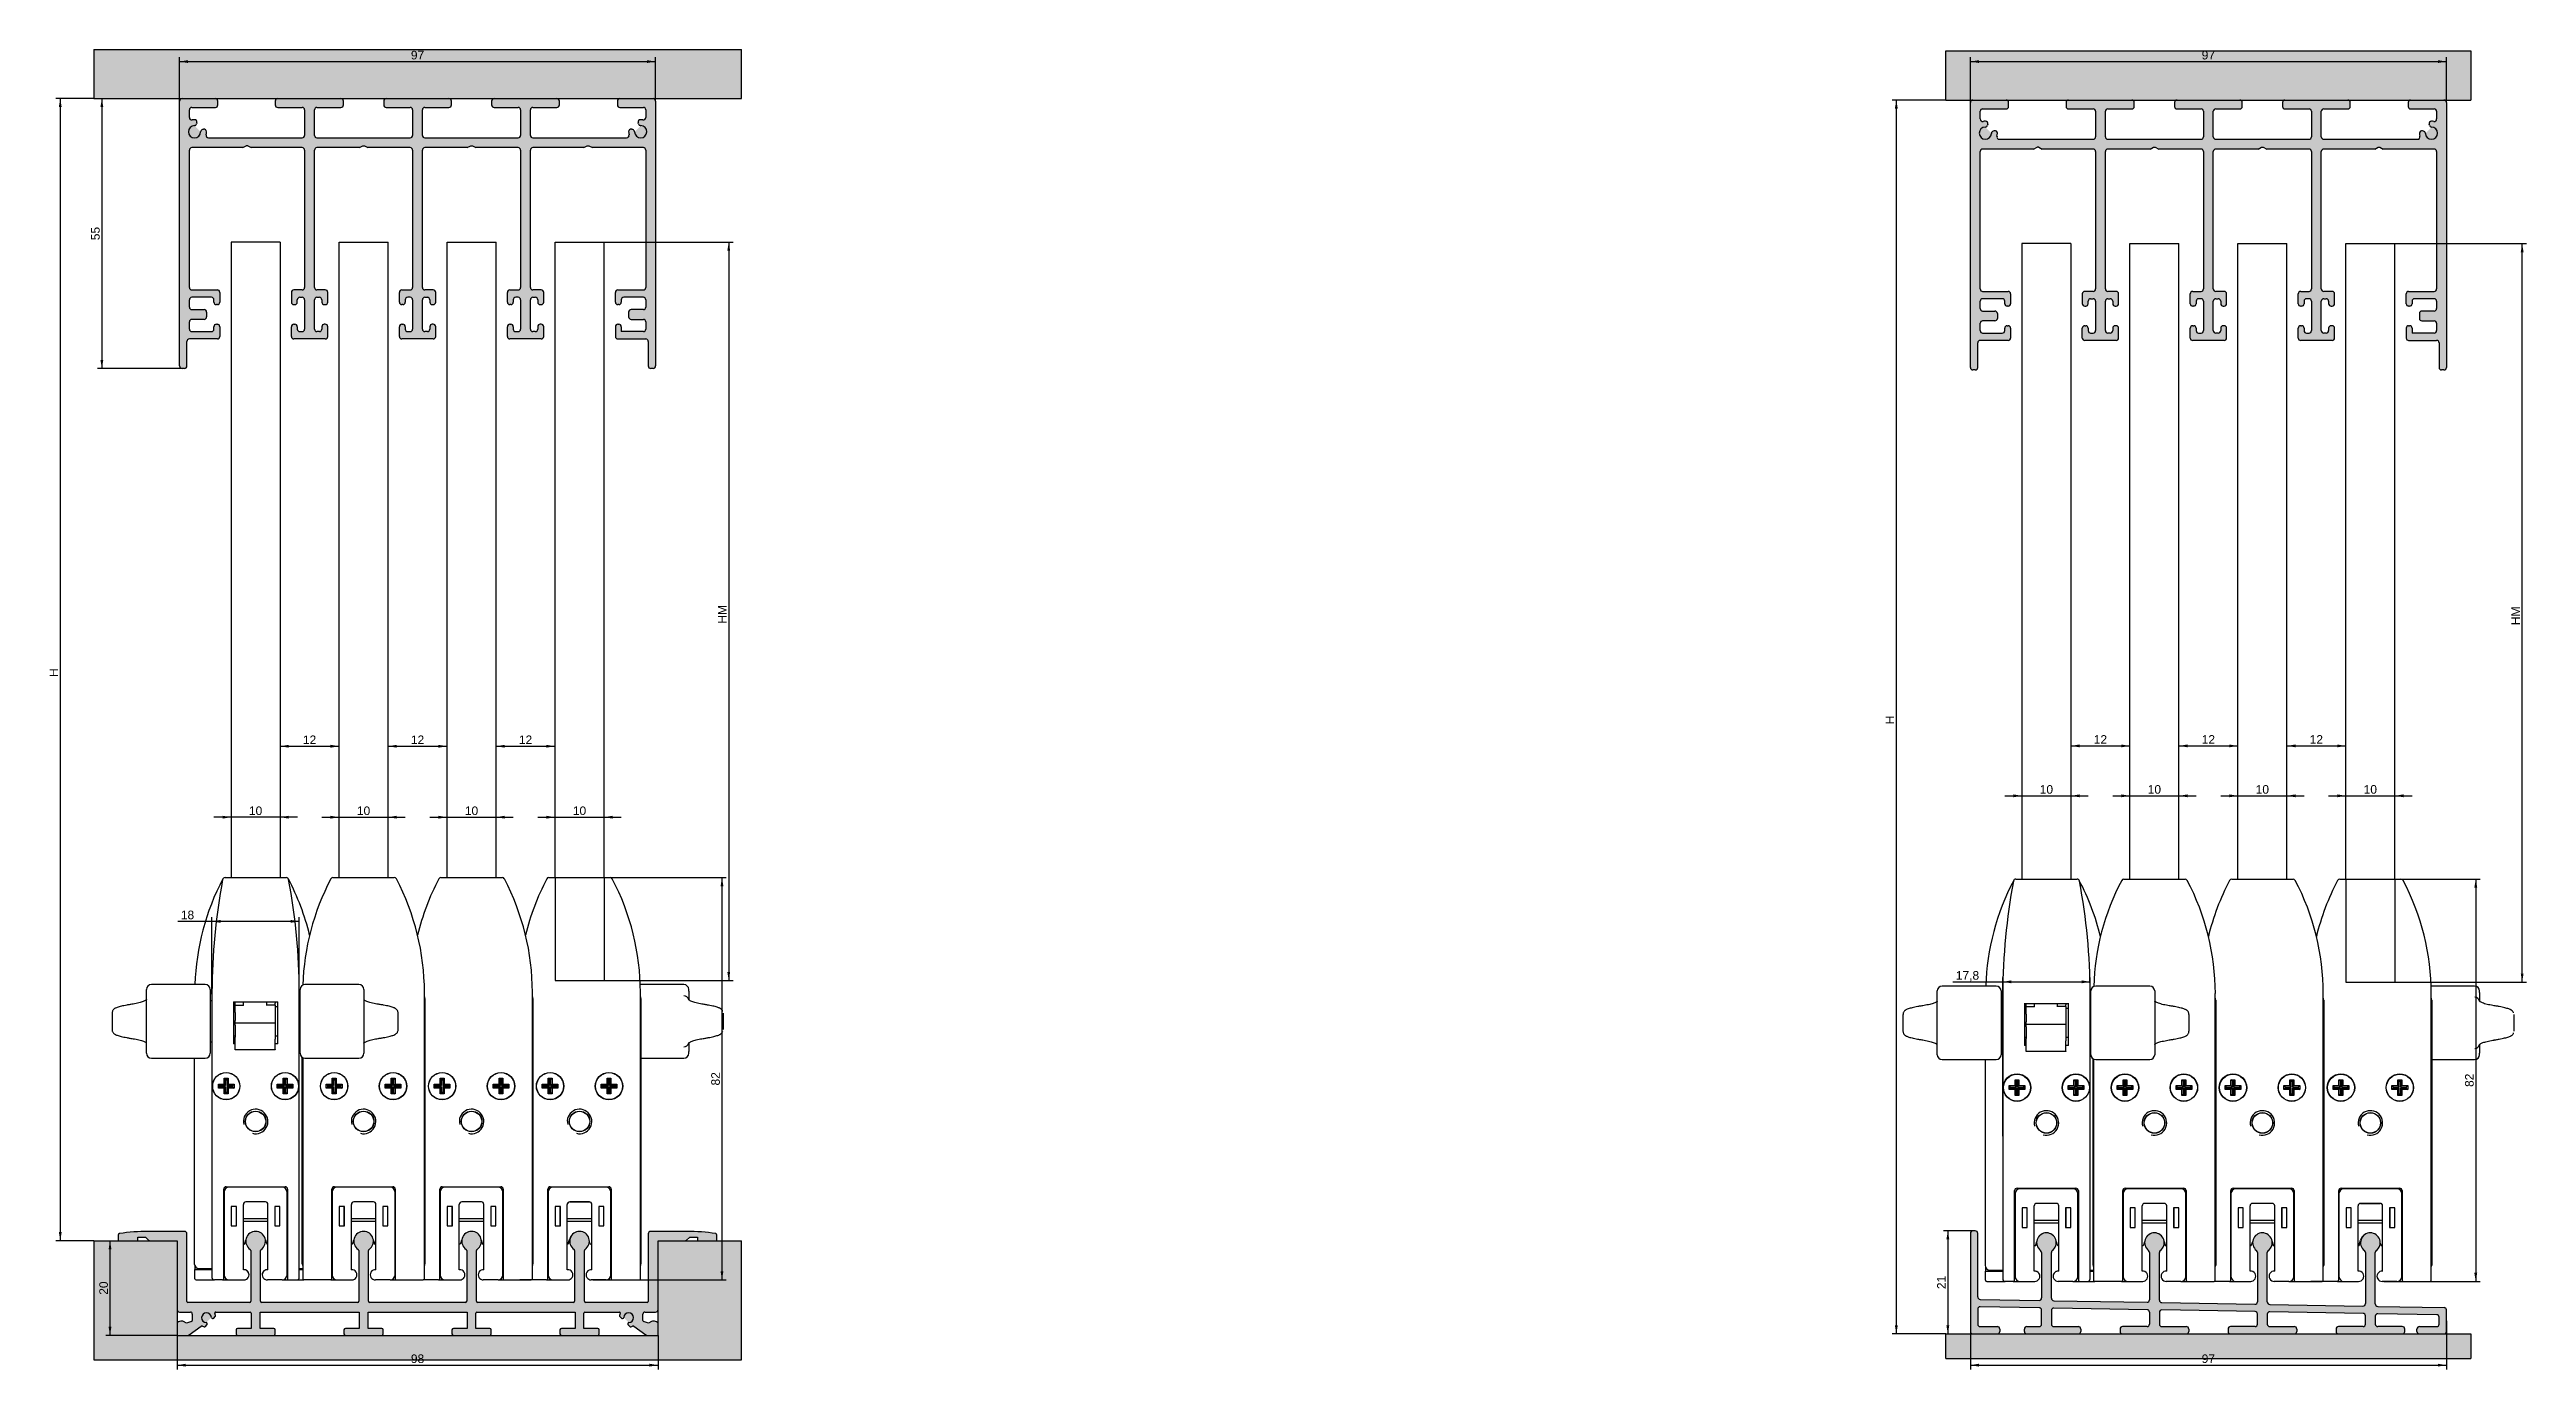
# Model space of a CAD drawing. Header units: millimetres. Extents: x -17 to 488, y 327 to 596.
import ezdxf
from ezdxf.enums import TextEntityAlignment as Align
from ezdxf.lldxf.tags import DXFTag

# ---------------------------------------------------------------- set-up
doc = ezdxf.new("R2010")
doc.units = ezdxf.units.MM
for name, color, linetype in [('Default', 7, 'Continuous'), ('DV1_Default', 7, 'Continuous'), ('DV3_Default', 7, 'Continuous')]:
    doc.layers.add(name, color=color, linetype=linetype)
doc.styles.add('SEACAD_Arial', font='arial.ttf')
tags = doc.linetypes.add('CENTER2', pattern=[28.575, 19.05, -3.175, 3.175, -3.175]).pattern_tags.tags
tags[10:11] = [DXFTag(74, 4), DXFTag(75, 0), DXFTag(340, '0'), DXFTag(46, 0.0), DXFTag(50, 0.0), DXFTag(44, 0.0), DXFTag(45, 0.0)]
tags[8:9] = [DXFTag(74, 4), DXFTag(75, 0), DXFTag(340, '0'), DXFTag(46, 0.0), DXFTag(50, 0.0), DXFTag(44, 0.0), DXFTag(45, 0.0)]
tags[6:7] = [DXFTag(74, 4), DXFTag(75, 0), DXFTag(340, '0'), DXFTag(46, 0.0), DXFTag(50, 0.0), DXFTag(44, 0.0), DXFTag(45, 0.0)]
tags[4:5] = [DXFTag(74, 4), DXFTag(75, 0), DXFTag(340, '0'), DXFTag(46, 0.0), DXFTag(50, 0.0), DXFTag(44, 0.0), DXFTag(45, 0.0)]
doc.dimstyles.new('ISO', dxfattribs={"dimtxt": 1.75, "dimasz": 1.75, "dimexe": 0.875, "dimexo": 0, "dimgap": 0.4375, "dimtad": 1, "dimtxsty": 'SEACAD_Arial', "dimblk1": '_SE_FILLED', "dimblk2": '_SE_FILLED', "dimsah": 1, "dimcen": 0.875, "dimadec": 0, "dimazin": 0, "dimtfac": 0.5, "dimtdec": 3, "dimtmove": 0, "dimatfit": 3, "dimfxl": 1, "dimarcsym": 0})

msp = doc.modelspace()

# ---------------------------------------------------------------- blocks, each defined once
blk = doc.blocks.new('SE')
at = {"layer": 'DV1_Default', "linetype": 'Continuous'}
for points in [[(124.25, 595.6), (-7.75, 595.6), (-7.75, 585.6), (124.25, 585.6)], [(9.25, 333.53), (9.25, 352.83), (-7.75, 352.83), (-7.75, 328.53), (124.25, 328.53), (124.25, 352.83), (107.25, 352.83), (107.25, 333.53)]]:
    blk.add_hatch(color=7, dxfattribs=at).paths.add_polyline_path(points)
h = blk.add_hatch(color=7, dxfattribs=at)
edge = h.paths.add_edge_path()
edge.add_arc((12.8, 578.85), 1.25, 91.6015, 358.3985, ccw=False)
edge.add_arc((12.75, 580.6), 0.5, 271.6015, 345)
edge.add_line((13.23, 580.47), (13.28, 580.67))
edge.add_arc((12.8, 580.8), 0.5, 345, 449.8572)
edge.add_arc((12.8, 578.85), 2.45, 89.8572, 100.7451)
edge.add_arc((12.25, 581.74), 0.5, 180.0005, 280.7451, ccw=False)
edge.add_line((11.75, 581.74), (11.75, 583.3))
edge.add_arc((12.25, 583.3), 0.5, 90, 180, ccw=False)
edge.add_line((12.25, 583.8), (17.05, 583.8))
edge.add_arc((17.05, 584.3), 0.5, 270, 360)
edge.add_line((17.55, 584.3), (17.55, 585.1))
edge.add_arc((17.05, 585.1), 0.5, 0, 90)
edge.add_line((17.05, 585.6), (10.25, 585.6))
edge.add_arc((10.25, 585.1), 0.5, 90, 180)
edge.add_line((9.75, 585.1), (9.75, 531.1))
edge.add_arc((10.25, 531.1), 0.5, 180, 270)
edge.add_line((10.25, 530.6), (10.75, 530.6))
edge.add_arc((10.75, 531.1), 0.5, 270, 360)
edge.add_line((11.25, 531.1), (11.25, 536.1))
edge.add_arc((11.75, 536.1), 0.5, 90, 180, ccw=False)
edge.add_line((11.75, 536.6), (17.45, 536.6))
edge.add_arc((17.45, 537.1), 0.5, 270, 360)
edge.add_line((17.95, 537.1), (17.95, 539.1))
edge.add_arc((17.45, 539.1), 0.5, 0, 90)
edge.add_line((17.45, 539.6), (17.25, 539.6))
edge.add_arc((17.25, 539.1), 0.5, 90, 180)
edge.add_line((16.75, 539.1), (16.75, 538.6))
edge.add_arc((16.25, 538.6), 0.5, 270, 360, ccw=False)
edge.add_line((16.25, 538.1), (12.25, 538.1))
edge.add_arc((12.25, 538.6), 0.5, 180, 270, ccw=False)
edge.add_line((11.75, 538.6), (11.75, 540.1))
edge.add_arc((12.25, 540.1), 0.5, 90, 180, ccw=False)
edge.add_line((12.25, 540.6), (14.75, 540.6))
edge.add_arc((14.75, 541.1), 0.5, 270, 360)
edge.add_line((15.25, 541.1), (15.25, 542.1))
edge.add_arc((14.75, 542.1), 0.5, 0, 90)
edge.add_line((14.75, 542.6), (12.25, 542.6))
edge.add_arc((12.25, 543.1), 0.5, 180, 270, ccw=False)
edge.add_line((11.75, 543.1), (11.75, 544.6))
edge.add_arc((12.25, 544.6), 0.5, 90, 180, ccw=False)
edge.add_line((12.25, 545.1), (16.25, 545.1))
edge.add_arc((16.25, 544.6), 0.5, 0, 90, ccw=False)
edge.add_line((16.75, 544.6), (16.75, 544.1))
edge.add_arc((17.25, 544.1), 0.5, 180, 270)
edge.add_line((17.25, 543.6), (17.45, 543.6))
edge.add_arc((17.45, 544.1), 0.5, 270, 360)
edge.add_line((17.95, 544.1), (17.95, 546.1))
edge.add_arc((17.45, 546.1), 0.5, 0, 90)
edge.add_line((17.45, 546.6), (12.25, 546.6))
edge.add_arc((12.25, 547.1), 0.5, 180, 270, ccw=False)
edge.add_line((11.75, 547.1), (11.75, 575.1))
edge.add_arc((12.25, 575.1), 0.5, 90, 180, ccw=False)
edge.add_line((12.25, 575.6), (22.62, 575.6))
edge.add_line((22.62, 575.6), (23.32, 576))
edge.add_line((23.32, 576), (23.66, 576))
edge.add_line((23.66, 576), (24.35, 575.6))
edge.add_line((24.35, 575.6), (34.74, 575.6))
edge.add_arc((34.74, 575.1), 0.5, 0, 90, ccw=False)
edge.add_line((35.24, 575.1), (35.24, 547.1))
edge.add_arc((34.74, 547.1), 0.5, 270, 360, ccw=False)
edge.add_line((34.74, 546.6), (33.04, 546.6))
edge.add_arc((33.04, 546.1), 0.5, 90, 180)
edge.add_line((32.54, 546.1), (32.54, 544.1))
edge.add_arc((33.04, 544.1), 0.5, 180, 270)
edge.add_line((33.04, 543.6), (33.24, 543.6))
edge.add_arc((33.24, 544.1), 0.5, 270, 360)
edge.add_line((33.74, 544.1), (33.74, 544.6))
edge.add_arc((34.24, 544.6), 0.5, 90, 180, ccw=False)
edge.add_line((34.24, 545.1), (34.74, 545.1))
edge.add_arc((34.74, 544.6), 0.5, 0, 90, ccw=False)
edge.add_line((35.24, 544.6), (35.24, 538.6))
edge.add_arc((34.74, 538.6), 0.5, 270, 360, ccw=False)
edge.add_line((34.74, 538.1), (34.24, 538.1))
edge.add_arc((34.24, 538.6), 0.5, 180, 270, ccw=False)
edge.add_line((33.74, 538.6), (33.74, 539.1))
edge.add_arc((33.24, 539.1), 0.5, 0, 90)
edge.add_line((33.24, 539.6), (33.04, 539.6))
edge.add_arc((33.04, 539.1), 0.5, 90, 180)
edge.add_line((32.54, 539.1), (32.54, 537.1))
edge.add_arc((33.04, 537.1), 0.5, 180, 270)
edge.add_line((33.04, 536.6), (39.44, 536.6))
edge.add_arc((39.44, 537.1), 0.5, 270, 360)
edge.add_line((39.94, 537.1), (39.94, 539.1))
edge.add_arc((39.44, 539.1), 0.5, 0, 90)
edge.add_line((39.44, 539.6), (39.24, 539.6))
edge.add_arc((39.24, 539.1), 0.5, 90, 180)
edge.add_line((38.74, 539.1), (38.74, 538.6))
edge.add_arc((38.24, 538.6), 0.5, 270, 360, ccw=False)
edge.add_line((38.24, 538.1), (37.74, 538.1))
edge.add_arc((37.74, 538.6), 0.5, 180, 270, ccw=False)
edge.add_line((37.24, 538.6), (37.24, 544.6))
edge.add_arc((37.74, 544.6), 0.5, 90, 180, ccw=False)
edge.add_line((37.74, 545.1), (38.24, 545.1))
edge.add_arc((38.24, 544.6), 0.5, 0, 90, ccw=False)
edge.add_line((38.74, 544.6), (38.74, 544.1))
edge.add_arc((39.24, 544.1), 0.5, 180, 270)
edge.add_line((39.24, 543.6), (39.44, 543.6))
edge.add_arc((39.44, 544.1), 0.5, 270, 360)
edge.add_line((39.94, 544.1), (39.94, 546.1))
edge.add_arc((39.44, 546.1), 0.5, 0, 90)
edge.add_line((39.44, 546.6), (37.74, 546.6))
edge.add_arc((37.74, 547.1), 0.5, 180, 270, ccw=False)
edge.add_line((37.24, 547.1), (37.24, 575.1))
edge.add_arc((37.74, 575.1), 0.5, 90, 180, ccw=False)
edge.add_line((37.74, 575.6), (46.38, 575.6))
edge.add_line((46.38, 575.6), (47.07, 576))
edge.add_line((47.07, 576), (47.41, 576))
edge.add_line((47.41, 576), (48.11, 575.6))
edge.add_line((48.11, 575.6), (56.74, 575.6))
edge.add_arc((56.74, 575.1), 0.5, 0, 90, ccw=False)
edge.add_line((57.24, 575.1), (57.24, 547.1))
edge.add_arc((56.74, 547.1), 0.5, 270, 360, ccw=False)
edge.add_line((56.74, 546.6), (55.04, 546.6))
edge.add_arc((55.04, 546.1), 0.5, 90, 180)
edge.add_line((54.54, 546.1), (54.54, 544.1))
edge.add_arc((55.04, 544.1), 0.5, 180, 270)
edge.add_line((55.04, 543.6), (55.24, 543.6))
edge.add_arc((55.24, 544.1), 0.5, 270, 360)
edge.add_line((55.74, 544.1), (55.74, 544.6))
edge.add_arc((56.24, 544.6), 0.5, 90, 180, ccw=False)
edge.add_line((56.24, 545.1), (56.74, 545.1))
edge.add_arc((56.74, 544.6), 0.5, 0, 90, ccw=False)
edge.add_line((57.24, 544.6), (57.24, 538.6))
edge.add_arc((56.74, 538.6), 0.5, 270, 360, ccw=False)
edge.add_line((56.74, 538.1), (56.24, 538.1))
edge.add_arc((56.24, 538.6), 0.5, 180, 270, ccw=False)
edge.add_line((55.74, 538.6), (55.74, 539.1))
edge.add_arc((55.24, 539.1), 0.5, 0, 90)
edge.add_line((55.24, 539.6), (55.04, 539.6))
edge.add_arc((55.04, 539.1), 0.5, 90, 180)
edge.add_line((54.54, 539.1), (54.54, 537.1))
edge.add_arc((55.04, 537.1), 0.5, 180, 270)
edge.add_line((55.04, 536.6), (61.44, 536.6))
edge.add_arc((61.44, 537.1), 0.5, 270, 360)
edge.add_line((61.94, 537.1), (61.94, 539.1))
edge.add_arc((61.44, 539.1), 0.5, 0, 90)
edge.add_line((61.44, 539.6), (61.24, 539.6))
edge.add_arc((61.24, 539.1), 0.5, 90, 180)
edge.add_line((60.74, 539.1), (60.74, 538.6))
edge.add_arc((60.24, 538.6), 0.5, 270, 360, ccw=False)
edge.add_line((60.24, 538.1), (59.74, 538.1))
edge.add_arc((59.74, 538.6), 0.5, 180, 270, ccw=False)
edge.add_line((59.24, 538.6), (59.24, 544.6))
edge.add_arc((59.74, 544.6), 0.5, 90, 180, ccw=False)
edge.add_line((59.74, 545.1), (60.24, 545.1))
edge.add_arc((60.24, 544.6), 0.5, 0, 90, ccw=False)
edge.add_line((60.74, 544.6), (60.74, 544.1))
edge.add_arc((61.24, 544.1), 0.5, 180, 270)
edge.add_line((61.24, 543.6), (61.44, 543.6))
edge.add_arc((61.44, 544.1), 0.5, 270, 360)
edge.add_line((61.94, 544.1), (61.94, 546.1))
edge.add_arc((61.44, 546.1), 0.5, 0, 90)
edge.add_line((61.44, 546.6), (59.74, 546.6))
edge.add_arc((59.74, 547.1), 0.5, 180, 270, ccw=False)
edge.add_line((59.24, 547.1), (59.24, 575.1))
edge.add_arc((59.74, 575.1), 0.5, 90, 180, ccw=False)
edge.add_line((59.74, 575.6), (68.38, 575.6))
edge.add_line((68.38, 575.6), (69.07, 576))
edge.add_line((69.07, 576), (69.41, 576))
edge.add_line((69.41, 576), (70.11, 575.6))
edge.add_line((70.11, 575.6), (78.74, 575.6))
edge.add_arc((78.74, 575.1), 0.5, 0, 90, ccw=False)
edge.add_line((79.24, 575.1), (79.24, 547.1))
edge.add_arc((78.74, 547.1), 0.5, 270, 360, ccw=False)
edge.add_line((78.74, 546.6), (77.04, 546.6))
edge.add_arc((77.04, 546.1), 0.5, 90, 180)
edge.add_line((76.54, 546.1), (76.54, 544.1))
edge.add_arc((77.04, 544.1), 0.5, 180, 270)
edge.add_line((77.04, 543.6), (77.24, 543.6))
edge.add_arc((77.24, 544.1), 0.5, 270, 360)
edge.add_line((77.74, 544.1), (77.74, 544.6))
edge.add_arc((78.24, 544.6), 0.5, 90, 180, ccw=False)
edge.add_line((78.24, 545.1), (78.74, 545.1))
edge.add_arc((78.74, 544.6), 0.5, 0, 90, ccw=False)
edge.add_line((79.24, 544.6), (79.24, 538.6))
edge.add_arc((78.74, 538.6), 0.5, 270, 360, ccw=False)
edge.add_line((78.74, 538.1), (78.24, 538.1))
edge.add_arc((78.24, 538.6), 0.5, 180, 270, ccw=False)
edge.add_line((77.74, 538.6), (77.74, 539.1))
edge.add_arc((77.24, 539.1), 0.5, 0, 90)
edge.add_line((77.24, 539.6), (77.04, 539.6))
edge.add_arc((77.04, 539.1), 0.5, 90, 180)
edge.add_line((76.54, 539.1), (76.54, 537.1))
edge.add_arc((77.04, 537.1), 0.5, 180, 270)
edge.add_line((77.04, 536.6), (83.44, 536.6))
edge.add_arc((83.44, 537.1), 0.5, 270, 360)
edge.add_line((83.94, 537.1), (83.94, 539.1))
edge.add_arc((83.44, 539.1), 0.5, 0, 90)
edge.add_line((83.44, 539.6), (83.24, 539.6))
edge.add_arc((83.24, 539.1), 0.5, 90, 180)
edge.add_line((82.74, 539.1), (82.74, 538.6))
edge.add_arc((82.24, 538.6), 0.5, 270, 360, ccw=False)
edge.add_line((82.24, 538.1), (81.74, 538.1))
edge.add_arc((81.74, 538.6), 0.5, 180, 270, ccw=False)
edge.add_line((81.24, 538.6), (81.24, 544.6))
edge.add_arc((81.74, 544.6), 0.5, 90, 180, ccw=False)
edge.add_line((81.74, 545.1), (82.24, 545.1))
edge.add_arc((82.24, 544.6), 0.5, 0, 90, ccw=False)
edge.add_line((82.74, 544.6), (82.74, 544.1))
edge.add_arc((83.24, 544.1), 0.5, 180, 270)
edge.add_line((83.24, 543.6), (83.44, 543.6))
edge.add_arc((83.44, 544.1), 0.5, 270, 360)
edge.add_line((83.94, 544.1), (83.94, 546.1))
edge.add_arc((83.44, 546.1), 0.5, 0, 90)
edge.add_line((83.44, 546.6), (81.74, 546.6))
edge.add_arc((81.74, 547.1), 0.5, 180, 270, ccw=False)
edge.add_line((81.24, 547.1), (81.24, 575.1))
edge.add_arc((81.74, 575.1), 0.5, 90, 180, ccw=False)
edge.add_line((81.74, 575.6), (92.13, 575.6))
edge.add_line((92.13, 575.6), (92.82, 576))
edge.add_line((92.82, 576), (93.17, 576))
edge.add_line((93.17, 576), (93.86, 575.6))
edge.add_line((93.86, 575.6), (104.25, 575.6))
edge.add_arc((104.25, 575.1), 0.5, 0, 90, ccw=False)
edge.add_line((104.75, 575.1), (104.75, 547.1))
edge.add_arc((104.25, 547.1), 0.5, 270, 360, ccw=False)
edge.add_line((104.25, 546.6), (99.05, 546.6))
edge.add_arc((99.05, 546.1), 0.5, 90, 180)
edge.add_line((98.55, 546.1), (98.55, 544.1))
edge.add_arc((99.05, 544.1), 0.5, 180, 270)
edge.add_line((99.05, 543.6), (99.25, 543.6))
edge.add_arc((99.25, 544.1), 0.5, 270, 360)
edge.add_line((99.75, 544.1), (99.75, 544.6))
edge.add_arc((100.25, 544.6), 0.5, 90, 180, ccw=False)
edge.add_line((100.25, 545.1), (104.25, 545.1))
edge.add_arc((104.25, 544.6), 0.5, 0, 90, ccw=False)
edge.add_line((104.75, 544.6), (104.75, 543.1))
edge.add_arc((104.25, 543.1), 0.5, 270, 360, ccw=False)
edge.add_line((104.25, 542.6), (101.75, 542.6))
edge.add_arc((101.75, 542.1), 0.5, 90, 180)
edge.add_line((101.25, 542.1), (101.25, 541.1))
edge.add_arc((101.75, 541.1), 0.5, 180, 270)
edge.add_line((101.75, 540.6), (104.25, 540.6))
edge.add_arc((104.25, 540.1), 0.5, 0, 90, ccw=False)
edge.add_line((104.75, 540.1), (104.75, 538.6))
edge.add_arc((104.25, 538.6), 0.5, 270, 360, ccw=False)
edge.add_line((104.25, 538.1), (99.75, 538.1))
edge.add_line((99.75, 538.1), (99.75, 539.1))
edge.add_arc((99.25, 539.1), 0.5, 0, 90)
edge.add_line((99.25, 539.6), (99.05, 539.6))
edge.add_arc((99.05, 539.1), 0.5, 90, 180)
edge.add_line((98.55, 539.1), (98.55, 537.1))
edge.add_arc((99.05, 537.1), 0.5, 180, 270)
edge.add_line((99.05, 536.6), (104.75, 536.6))
edge.add_arc((104.75, 536.1), 0.5, 0, 90, ccw=False)
edge.add_line((105.25, 536.1), (105.25, 531.1))
edge.add_arc((105.75, 531.1), 0.5, 180, 270)
edge.add_line((105.75, 530.6), (106.25, 530.6))
edge.add_arc((106.25, 531.1), 0.5, 270, 360)
edge.add_line((106.75, 531.1), (106.75, 585.1))
edge.add_arc((106.25, 585.1), 0.5, 0, 90)
edge.add_line((106.25, 585.6), (99.45, 585.6))
edge.add_arc((99.45, 585.1), 0.5, 90, 180)
edge.add_line((98.95, 585.1), (98.95, 584.3))
edge.add_arc((99.45, 584.3), 0.5, 180, 270)
edge.add_line((99.45, 583.8), (104.25, 583.8))
edge.add_arc((104.25, 583.3), 0.5, 0, 90, ccw=False)
edge.add_line((104.75, 583.3), (104.75, 581.74))
edge.add_arc((104.25, 581.74), 0.5, 259.2549, 359.9995, ccw=False)
edge.add_arc((103.7, 578.85), 2.45, 79.2549, 90.1428)
edge.add_arc((103.69, 580.8), 0.5, 90.1428, 195)
edge.add_line((103.21, 580.67), (103.26, 580.47))
edge.add_arc((103.74, 580.6), 0.5, 195, 268.3985)
edge.add_arc((103.7, 578.85), 1.25, -178.3985, 88.3985, ccw=False)
edge.add_arc((101.95, 578.8), 0.5, 1.6015, 75)
edge.add_line((102.08, 579.28), (101.87, 579.33))
edge.add_arc((101.75, 578.85), 0.5, 75, 179.8572)
edge.add_arc((103.7, 578.85), 2.45, 179.8572, 194.7284)
edge.add_arc((100.84, 578.1), 0.5, -90, 14.7284, ccw=False)
edge.add_line((100.84, 577.6), (81.74, 577.6))
edge.add_arc((81.74, 578.1), 0.5, 180, 270, ccw=False)
edge.add_line((81.24, 578.1), (81.24, 583.3))
edge.add_arc((81.74, 583.3), 0.5, 90, 180, ccw=False)
edge.add_line((81.74, 583.8), (86.64, 583.8))
edge.add_arc((86.64, 584.3), 0.5, 270, 360)
edge.add_line((87.14, 584.3), (87.14, 585.1))
edge.add_arc((86.64, 585.1), 0.5, 0, 90)
edge.add_line((86.64, 585.6), (73.84, 585.6))
edge.add_arc((73.84, 585.1), 0.5, 90, 180)
edge.add_line((73.34, 585.1), (73.34, 584.3))
edge.add_arc((73.84, 584.3), 0.5, 180, 270)
edge.add_line((73.84, 583.8), (78.74, 583.8))
edge.add_arc((78.74, 583.3), 0.5, 0, 90, ccw=False)
edge.add_line((79.24, 583.3), (79.24, 578.1))
edge.add_arc((78.74, 578.1), 0.5, 270, 360, ccw=False)
edge.add_line((78.74, 577.6), (59.74, 577.6))
edge.add_arc((59.74, 578.1), 0.5, 180, 270, ccw=False)
edge.add_line((59.24, 578.1), (59.24, 583.3))
edge.add_arc((59.74, 583.3), 0.5, 90, 180, ccw=False)
edge.add_line((59.74, 583.8), (64.64, 583.8))
edge.add_arc((64.64, 584.3), 0.5, 270, 360)
edge.add_line((65.14, 584.3), (65.14, 585.1))
edge.add_arc((64.64, 585.1), 0.5, 0, 90)
edge.add_line((64.64, 585.6), (51.84, 585.6))
edge.add_arc((51.84, 585.1), 0.5, 90, 180)
edge.add_line((51.34, 585.1), (51.34, 584.3))
edge.add_arc((51.84, 584.3), 0.5, 180, 270)
edge.add_line((51.84, 583.8), (56.74, 583.8))
edge.add_arc((56.74, 583.3), 0.5, 0, 90, ccw=False)
edge.add_line((57.24, 583.3), (57.24, 578.1))
edge.add_arc((56.74, 578.1), 0.5, 270, 360, ccw=False)
edge.add_line((56.74, 577.6), (37.74, 577.6))
edge.add_arc((37.74, 578.1), 0.5, 180, 270, ccw=False)
edge.add_line((37.24, 578.1), (37.24, 583.3))
edge.add_arc((37.74, 583.3), 0.5, 90, 180, ccw=False)
edge.add_line((37.74, 583.8), (42.64, 583.8))
edge.add_arc((42.64, 584.3), 0.5, 270, 360)
edge.add_line((43.14, 584.3), (43.14, 585.1))
edge.add_arc((42.64, 585.1), 0.5, 0, 90)
edge.add_line((42.64, 585.6), (29.74, 585.6))
edge.add_arc((29.74, 585.1), 0.5, 90, 180)
edge.add_line((29.24, 585.1), (29.24, 584.3))
edge.add_arc((29.74, 584.3), 0.5, 180, 270)
edge.add_line((29.74, 583.8), (34.74, 583.8))
edge.add_arc((34.74, 583.3), 0.5, 0, 90, ccw=False)
edge.add_line((35.24, 583.3), (35.24, 578.1))
edge.add_arc((34.74, 578.1), 0.5, 270, 360, ccw=False)
edge.add_line((34.74, 577.6), (15.65, 577.6))
edge.add_arc((15.65, 578.1), 0.5, 165.2716, 270, ccw=False)
edge.add_arc((12.8, 578.85), 2.45, 345.2716, 360.1428)
edge.add_arc((14.75, 578.85), 0.5, 0.1428, 105)
edge.add_line((14.62, 579.33), (14.42, 579.28))
edge.add_arc((14.54, 578.8), 0.5, 105, 178.3985)
h = blk.add_hatch(color=7, dxfattribs=at)
edge = h.paths.add_edge_path()
edge.add_arc((46, 340.48), 0.25, 270, 360, ccw=False)
edge.add_line((46, 340.23), (26.5, 340.23))
edge.add_arc((26.5, 340.48), 0.25, 180, 270, ccw=False)
edge.add_line((26.25, 340.48), (26.25, 350.86))
edge.add_arc((26.5, 350.86), 0.25, 123.749, 180, ccw=False)
edge.add_arc((25.25, 352.73), 2, 303.749, 596.251)
edge.add_arc((24, 350.86), 0.25, 0, 56.251, ccw=False)
edge.add_line((24.25, 350.86), (24.25, 340.48))
edge.add_arc((24, 340.48), 0.25, 270, 360, ccw=False)
edge.add_line((24, 340.23), (11.45, 340.23))
edge.add_arc((11.45, 340.43), 0.2, 180, 270, ccw=False)
edge.add_line((11.25, 340.43), (11.25, 354.23))
edge.add_arc((10.75, 354.23), 0.5, 0, 90)
edge.add_line((10.75, 354.73), (3.35, 354.73))
edge.add_arc((3.35, 316.77), 37.96, 90, 98.8604)
edge.add_arc((-2.45, 353.98), 0.3, 98.8604, 180)
edge.add_line((-2.75, 353.98), (-2.75, 353.03))
edge.add_arc((-2.55, 353.03), 0.2, 180, 270)
edge.add_line((-2.55, 352.83), (1.05, 352.83))
edge.add_arc((1.05, 353.03), 0.2, 270, 360)
edge.add_line((1.25, 353.03), (1.25, 353.58))
edge.add_line((1.25, 353.58), (2.8, 353.58))
edge.add_line((2.8, 353.58), (3.49, 352.88))
edge.add_arc((3.63, 353.03), 0.2, 225, 270)
edge.add_line((3.63, 352.83), (9.25, 352.83))
edge.add_line((9.25, 352.83), (9.25, 338.78))
edge.add_arc((9.75, 338.78), 0.5, 180, 270)
edge.add_line((9.75, 338.28), (11.95, 338.28))
edge.add_arc((11.95, 337.88), 0.4, 0, 90, ccw=False)
edge.add_line((12.35, 337.88), (12.35, 336.59))
edge.add_arc((12.1, 336.59), 0.25, 289.9983, 360, ccw=False)
edge.add_line((12.18, 336.36), (11.16, 335.99))
edge.add_line((11.16, 335.99), (10.56, 336.33))
edge.add_arc((10.21, 335.73), 0.7, 59.9983, 89.9983)
edge.add_line((10.21, 336.43), (10.19, 336.43))
edge.add_arc((10.2, 334.93), 1.5, 90.078, 124.0558)
edge.add_arc((9.5, 335.96), 0.25, 124.0558, 180)
edge.add_line((9.25, 335.96), (9.25, 333.73))
edge.add_arc((9.45, 333.73), 0.2, 180, 270)
edge.add_line((9.45, 333.53), (11.45, 333.53))
edge.add_arc((11.45, 334.03), 0.5, 270, 306)
edge.add_line((11.74, 333.62), (14.17, 335.39))
edge.add_arc((14.32, 335.18), 0.25, 64.5434, 126, ccw=False)
edge.add_arc((15.25, 337.13), 1.9, 244.5434, 256.0076)
edge.add_arc((14.85, 335.53), 0.25, 256.0076, 315)
edge.add_line((15.02, 335.35), (15.34, 335.66))
edge.add_arc((15.16, 335.84), 0.25, 315, 367.5)
edge.add_line((15.41, 335.87), (15.41, 335.91))
edge.add_arc((15.16, 335.88), 0.25, 7.5, 85.963)
edge.add_arc((15.25, 337.13), 1, 4.037, 265.963, ccw=False)
edge.add_arc((16.49, 337.21), 0.25, 184.037, 262.5)
edge.add_line((16.46, 336.97), (16.5, 336.96))
edge.add_arc((16.53, 337.21), 0.25, 262.5, 315)
edge.add_line((16.71, 337.03), (17.02, 337.35))
edge.add_arc((16.85, 337.53), 0.25, 315, 373.9924)
edge.add_arc((15.25, 337.13), 1.9, 13.9924, 26.8965)
edge.add_arc((17.12, 338.08), 0.2, 90, 206.8965, ccw=False)
edge.add_line((17.12, 338.28), (24.15, 338.28))
edge.add_arc((24.15, 338.08), 0.2, 0, 90, ccw=False)
edge.add_line((24.35, 338.08), (24.35, 334.93))
edge.add_line((24.35, 334.93), (21.55, 334.93))
edge.add_arc((21.55, 334.63), 0.3, 90, 180)
edge.add_line((21.25, 334.63), (21.25, 333.83))
edge.add_arc((21.55, 333.83), 0.3, 180, 270)
edge.add_line((21.55, 333.53), (28.95, 333.53))
edge.add_arc((28.95, 333.83), 0.3, 270, 360)
edge.add_line((29.25, 333.83), (29.25, 334.63))
edge.add_arc((28.95, 334.63), 0.3, 0, 90)
edge.add_line((28.95, 334.93), (26.15, 334.93))
edge.add_line((26.15, 334.93), (26.15, 338.28))
edge.add_line((26.15, 338.28), (46.35, 338.28))
edge.add_line((46.35, 338.28), (46.35, 334.93))
edge.add_line((46.35, 334.93), (43.55, 334.93))
edge.add_arc((43.55, 334.63), 0.3, 90, 180)
edge.add_line((43.25, 334.63), (43.25, 333.83))
edge.add_arc((43.55, 333.83), 0.3, 180, 270)
edge.add_line((43.55, 333.53), (50.95, 333.53))
edge.add_arc((50.95, 333.83), 0.3, 270, 360)
edge.add_line((51.25, 333.83), (51.25, 334.63))
edge.add_arc((50.95, 334.63), 0.3, 0, 90)
edge.add_line((50.95, 334.93), (48.15, 334.93))
edge.add_line((48.15, 334.93), (48.15, 338.28))
edge.add_line((48.15, 338.28), (68.35, 338.28))
edge.add_line((68.35, 338.28), (68.35, 334.93))
edge.add_line((68.35, 334.93), (65.55, 334.93))
edge.add_arc((65.55, 334.63), 0.3, 90, 180)
edge.add_line((65.25, 334.63), (65.25, 333.83))
edge.add_arc((65.55, 333.83), 0.3, 180, 270)
edge.add_line((65.55, 333.53), (72.95, 333.53))
edge.add_arc((72.95, 333.83), 0.3, 270, 360)
edge.add_line((73.25, 333.83), (73.25, 334.63))
edge.add_arc((72.95, 334.63), 0.3, 0, 90)
edge.add_line((72.95, 334.93), (70.15, 334.93))
edge.add_line((70.15, 334.93), (70.15, 338.08))
edge.add_arc((70.35, 338.08), 0.2, 90, 180, ccw=False)
edge.add_line((70.35, 338.28), (90.35, 338.28))
edge.add_line((90.35, 338.28), (90.35, 334.93))
edge.add_line((90.35, 334.93), (87.55, 334.93))
edge.add_arc((87.55, 334.63), 0.3, 90, 180)
edge.add_line((87.25, 334.63), (87.25, 333.83))
edge.add_arc((87.55, 333.83), 0.3, 180, 270)
edge.add_line((87.55, 333.53), (94.95, 333.53))
edge.add_arc((94.95, 333.83), 0.3, 270, 360)
edge.add_line((95.25, 333.83), (95.25, 334.63))
edge.add_arc((94.95, 334.63), 0.3, 0, 90)
edge.add_line((94.95, 334.93), (92.15, 334.93))
edge.add_line((92.15, 334.93), (92.15, 338.08))
edge.add_arc((92.35, 338.08), 0.2, 90, 180, ccw=False)
edge.add_line((92.35, 338.28), (99.37, 338.28))
edge.add_arc((99.37, 338.08), 0.2, -26.8965, 90, ccw=False)
edge.add_arc((101.25, 337.13), 1.9, 153.1035, 166.0076)
edge.add_arc((99.64, 337.53), 0.25, 166.0076, 225)
edge.add_line((99.47, 337.35), (99.78, 337.03))
edge.add_arc((99.96, 337.21), 0.25, 225, 277.5)
edge.add_line((99.99, 336.96), (100.03, 336.97))
edge.add_arc((100, 337.21), 0.25, 277.5, 355.963)
edge.add_arc((101.25, 337.13), 1, -85.963, 175.963, ccw=False)
edge.add_arc((101.33, 335.88), 0.25, 94.037, 172.5)
edge.add_line((101.09, 335.91), (101.08, 335.87))
edge.add_arc((101.33, 335.84), 0.25, 172.5, 225)
edge.add_line((101.15, 335.66), (101.47, 335.35))
edge.add_arc((101.64, 335.53), 0.25, 225, 283.9924)
edge.add_arc((101.25, 337.13), 1.9, 283.9924, 295.4566)
edge.add_arc((102.17, 335.18), 0.25, 54, 115.4566, ccw=False)
edge.add_line((102.32, 335.39), (104.75, 333.62))
edge.add_arc((105.04, 334.03), 0.5, 234, 270)
edge.add_line((105.04, 333.53), (107.05, 333.53))
edge.add_arc((107.05, 333.73), 0.2, 270, 360)
edge.add_line((107.25, 333.73), (107.25, 335.96))
edge.add_arc((107, 335.96), 0.25, 0, 55.9442)
edge.add_arc((106.3, 334.93), 1.5, 55.9442, 89.922)
edge.add_line((106.3, 336.43), (106.28, 336.43))
edge.add_arc((106.28, 335.73), 0.7, 90.0017, 120.0017)
edge.add_line((105.93, 336.33), (105.33, 335.99))
edge.add_line((105.33, 335.99), (104.31, 336.36))
edge.add_arc((104.4, 336.59), 0.25, 180, 250.0017, ccw=False)
edge.add_line((104.15, 336.59), (104.15, 337.88))
edge.add_arc((104.55, 337.88), 0.4, 90, 180, ccw=False)
edge.add_line((104.55, 338.28), (106.75, 338.28))
edge.add_arc((106.75, 338.78), 0.5, 270, 360)
edge.add_line((107.25, 338.78), (107.25, 352.83))
edge.add_line((107.25, 352.83), (112.86, 352.83))
edge.add_arc((112.86, 353.03), 0.2, 270, 315)
edge.add_line((113, 352.88), (113.7, 353.58))
edge.add_line((113.7, 353.58), (115.25, 353.58))
edge.add_line((115.25, 353.58), (115.25, 353.03))
edge.add_arc((115.45, 353.03), 0.2, 180, 270)
edge.add_line((115.45, 352.83), (119.05, 352.83))
edge.add_arc((119.05, 353.03), 0.2, 270, 360)
edge.add_line((119.25, 353.03), (119.25, 353.98))
edge.add_arc((118.95, 353.98), 0.3, 0, 81.1396)
edge.add_arc((113.15, 316.77), 37.96, 81.1396, 90)
edge.add_line((113.15, 354.73), (105.75, 354.73))
edge.add_arc((105.75, 354.23), 0.5, 90, 180)
edge.add_line((105.25, 354.23), (105.25, 340.43))
edge.add_arc((105.05, 340.43), 0.2, 270, 360, ccw=False)
edge.add_line((105.05, 340.23), (92.5, 340.23))
edge.add_arc((92.5, 340.48), 0.25, 180, 270, ccw=False)
edge.add_line((92.25, 340.48), (92.25, 350.86))
edge.add_arc((92.5, 350.86), 0.25, 123.749, 180, ccw=False)
edge.add_arc((91.25, 352.73), 2, 303.749, 596.251)
edge.add_arc((90, 350.86), 0.25, 0, 56.251, ccw=False)
edge.add_line((90.25, 350.86), (90.25, 340.48))
edge.add_arc((90, 340.48), 0.25, 270, 360, ccw=False)
edge.add_line((90, 340.23), (70.5, 340.23))
edge.add_arc((70.5, 340.48), 0.25, 180, 270, ccw=False)
edge.add_line((70.25, 340.48), (70.25, 350.86))
edge.add_arc((70.5, 350.86), 0.25, 123.749, 180, ccw=False)
edge.add_arc((69.25, 352.73), 2, 303.749, 596.251)
edge.add_arc((68, 350.86), 0.25, 0, 56.251, ccw=False)
edge.add_line((68.25, 350.86), (68.25, 340.48))
edge.add_arc((68, 340.48), 0.25, 270, 360, ccw=False)
edge.add_line((68, 340.23), (48.5, 340.23))
edge.add_arc((48.5, 340.48), 0.25, 180, 270, ccw=False)
edge.add_line((48.25, 340.48), (48.25, 350.86))
edge.add_arc((48.5, 350.86), 0.25, 123.749, 180, ccw=False)
edge.add_arc((47.25, 352.73), 2, 303.749, 596.251)
edge.add_arc((46, 350.86), 0.25, 0, 56.251, ccw=False)
edge.add_line((46.25, 350.86), (46.25, 340.48))
at = {"layer": 'DV1_Default', "color": 7, "linetype": 'Continuous'}
for p, q in [((-7.75, 595.6), (124.25, 595.6)), ((-7.75, 595.6), (-7.75, 585.6)), ((124.25, 585.6), (124.25, 595.6)), ((-7.75, 585.6), (124.25, 585.6)), ((29.74, 585.6), (42.64, 585.6)), ((51.84, 585.6), (64.64, 585.6)), ((73.84, 585.6), (86.64, 585.6)), ((99.45, 585.6), (106.25, 585.6)), ((9.75, 531.1), (9.75, 585.1)), ((11.75, 581.74), (11.75, 583.3)), ((12.25, 583.8), (17.05, 583.8)), ((13.28, 580.67), (13.23, 580.47)), ((17.55, 584.3), (17.55, 585.1)), ((29.24, 585.1), (29.24, 584.3)), ((29.74, 583.8), (34.74, 583.8)), ((35.24, 583.3), (35.24, 578.1)), ((37.24, 578.1), (37.24, 583.3)), ((37.74, 583.8), (42.64, 583.8)), ((43.14, 584.3), (43.14, 585.1)), ((51.34, 585.1), (51.34, 584.3)), ((51.84, 583.8), (56.74, 583.8)), ((57.24, 583.3), (57.24, 578.1)), ((59.24, 578.1), (59.24, 583.3)), ((59.74, 583.8), (64.64, 583.8)), ((65.14, 584.3), (65.14, 585.1)), ((73.34, 585.1), (73.34, 584.3)), ((73.84, 583.8), (78.74, 583.8)), ((79.24, 583.3), (79.24, 578.1)), ((81.24, 578.1), (81.24, 583.3)), ((81.74, 583.8), (86.64, 583.8)), ((87.14, 584.3), (87.14, 585.1)), ((98.95, 585.1), (98.95, 584.3)), ((99.45, 583.8), (104.25, 583.8)), ((103.26, 580.47), (103.21, 580.67)), ((104.75, 583.3), (104.75, 581.74)), ((106.75, 585.1), (106.75, 531.1)), ((22.62, 575.6), (12.25, 575.6)), ((14.62, 579.33), (14.42, 579.28)), ((15.65, 577.6), (34.74, 577.6)), ((22.62, 575.6), (23.32, 576)), ((23.66, 576), (23.32, 576)), ((23.66, 576), (24.35, 575.6)), ((34.74, 575.6), (24.35, 575.6)), ((37.74, 577.6), (56.74, 577.6)), ((46.38, 575.6), (37.74, 575.6)), ((46.38, 575.6), (47.07, 576)), ((47.07, 576), (47.41, 576)), ((47.41, 576), (48.11, 575.6)), ((56.74, 575.6), (48.11, 575.6)), ((59.74, 577.6), (78.74, 577.6)), ((68.38, 575.6), (59.74, 575.6)), ((68.38, 575.6), (69.07, 576)), ((69.07, 576), (69.41, 576)), ((69.41, 576), (70.11, 575.6)), ((78.74, 575.6), (70.11, 575.6)), ((81.74, 577.6), (100.84, 577.6)), ((92.13, 575.6), (81.74, 575.6)), ((92.13, 575.6), (92.82, 576)), ((92.82, 576), (93.17, 576)), ((93.17, 576), (93.86, 575.6)), ((104.25, 575.6), (93.86, 575.6)), ((102.08, 579.28), (101.87, 579.33)), ((11.75, 547.1), (11.75, 575.1)), ((35.24, 575.1), (35.24, 547.1)), ((37.24, 547.1), (37.24, 575.1)), ((57.24, 575.1), (57.24, 547.1)), ((59.24, 547.1), (59.24, 575.1)), ((79.24, 575.1), (79.24, 547.1)), ((81.24, 547.1), (81.24, 575.1)), ((104.75, 575.1), (104.75, 547.1)), ((20.25, 556.33), (20.25, 426.83)), ((30.25, 556.33), (20.25, 556.33)), ((30.25, 556.33), (30.25, 426.83)), ((42.25, 426.83), (42.25, 556.33)), ((42.25, 556.33), (52.25, 556.33)), ((52.25, 426.83), (52.25, 556.33)), ((64.25, 426.83), (64.25, 556.33)), ((64.25, 556.33), (74.25, 556.33)), ((74.25, 426.83), (74.25, 556.33)), ((86.25, 426.83), (86.25, 556.33)), ((86.25, 556.33), (96.25, 556.33)), ((96.25, 426.83), (96.25, 556.33)), ((12.25, 546.6), (17.45, 546.6)), ((16.25, 545.1), (12.25, 545.1)), ((17.95, 546.1), (17.95, 544.1)), ((32.54, 546.1), (32.54, 544.1)), ((34.74, 546.6), (33.04, 546.6)), ((34.24, 545.1), (34.74, 545.1)), ((39.44, 546.6), (37.74, 546.6)), ((37.74, 545.1), (38.24, 545.1)), ((39.94, 544.1), (39.94, 546.1)), ((54.54, 544.1), (54.54, 546.1)), ((55.04, 546.6), (56.74, 546.6)), ((56.74, 545.1), (56.24, 545.1)), ((61.44, 546.6), (59.74, 546.6)), ((59.74, 545.1), (60.24, 545.1)), ((61.94, 544.1), (61.94, 546.1)), ((76.54, 544.1), (76.54, 546.1)), ((77.04, 546.6), (78.74, 546.6)), ((78.74, 545.1), (78.24, 545.1)), ((83.44, 546.6), (81.74, 546.6)), ((81.74, 545.1), (82.24, 545.1)), ((83.94, 544.1), (83.94, 546.1)), ((98.55, 544.1), (98.55, 546.1)), ((99.05, 546.6), (104.25, 546.6)), ((104.25, 545.1), (100.25, 545.1)), ((11.75, 543.1), (11.75, 544.6)), ((11.75, 538.6), (11.75, 540.1)), ((12.25, 542.6), (14.75, 542.6)), ((14.75, 540.6), (12.25, 540.6)), ((15.25, 542.1), (15.25, 541.1)), ((16.75, 544.1), (16.75, 544.6)), ((17.45, 543.6), (17.25, 543.6)), ((33.04, 543.6), (33.24, 543.6)), ((33.74, 544.1), (33.74, 544.6)), ((35.24, 544.6), (35.24, 538.6)), ((37.24, 538.6), (37.24, 544.6)), ((38.74, 544.6), (38.74, 544.1)), ((39.24, 543.6), (39.44, 543.6)), ((55.24, 543.6), (55.04, 543.6)), ((55.74, 544.6), (55.74, 544.1)), ((57.24, 544.6), (57.24, 538.6)), ((59.24, 538.6), (59.24, 544.6)), ((60.74, 544.6), (60.74, 544.1)), ((61.24, 543.6), (61.44, 543.6)), ((77.24, 543.6), (77.04, 543.6)), ((77.74, 544.6), (77.74, 544.1)), ((79.24, 544.6), (79.24, 538.6)), ((81.24, 538.6), (81.24, 544.6)), ((82.74, 544.6), (82.74, 544.1)), ((83.24, 543.6), (83.44, 543.6)), ((99.25, 543.6), (99.05, 543.6)), ((99.75, 544.6), (99.75, 544.1)), ((101.25, 542.1), (101.25, 541.1)), ((104.25, 542.6), (101.75, 542.6)), ((101.75, 540.6), (104.25, 540.6)), ((104.75, 544.6), (104.75, 543.1)), ((104.75, 540.1), (104.75, 538.6)), ((11.25, 531.1), (11.25, 536.1)), ((17.45, 536.6), (11.75, 536.6)), ((12.25, 538.1), (16.25, 538.1)), ((16.75, 538.6), (16.75, 539.1)), ((17.25, 539.6), (17.45, 539.6)), ((17.95, 539.1), (17.95, 537.1)), ((32.54, 537.1), (32.54, 539.1)), ((33.04, 539.6), (33.24, 539.6)), ((39.44, 536.6), (33.04, 536.6)), ((33.74, 539.1), (33.74, 538.6)), ((34.24, 538.1), (34.74, 538.1)), ((38.24, 538.1), (37.74, 538.1)), ((38.74, 539.1), (38.74, 538.6)), ((39.44, 539.6), (39.24, 539.6)), ((39.94, 537.1), (39.94, 539.1)), ((54.54, 537.1), (54.54, 539.1)), ((55.04, 539.6), (55.24, 539.6)), ((61.44, 536.6), (55.04, 536.6)), ((55.74, 539.1), (55.74, 538.6)), ((56.24, 538.1), (56.74, 538.1)), ((60.24, 538.1), (59.74, 538.1)), ((60.74, 539.1), (60.74, 538.6)), ((61.44, 539.6), (61.24, 539.6)), ((61.94, 537.1), (61.94, 539.1)), ((76.54, 537.1), (76.54, 539.1)), ((77.04, 539.6), (77.24, 539.6)), ((83.44, 536.6), (77.04, 536.6)), ((77.74, 539.1), (77.74, 538.6)), ((78.24, 538.1), (78.74, 538.1)), ((82.24, 538.1), (81.74, 538.1)), ((82.74, 539.1), (82.74, 538.6)), ((83.44, 539.6), (83.24, 539.6)), ((83.94, 537.1), (83.94, 539.1)), ((98.55, 539.1), (98.55, 537.1)), ((99.05, 539.6), (99.25, 539.6)), ((99.05, 536.6), (104.75, 536.6)), ((99.75, 539.1), (99.75, 538.1)), ((104.25, 538.1), (99.75, 538.1)), ((105.25, 536.1), (105.25, 531.1)), ((10.75, 530.6), (10.25, 530.6)), ((106.25, 530.6), (105.75, 530.6)), ((19.01, 426.83), (31.48, 426.83)), ((41.01, 426.83), (53.48, 426.83)), ((63.01, 426.83), (75.48, 426.83)), ((85.01, 426.83), (97.48, 426.83)), ((3, 391.03), (3, 404.03)), ((15, 405.03), (4, 405.03)), ((16, 404.03), (16, 391.03)), ((34.3, 391.03), (34.3, 404.03)), ((46.3, 405.03), (35.3, 405.03)), ((47.3, 404.03), (47.3, 391.03)), ((112.5, 405.03), (103.62, 405.03)), ((113.5, 403.69), (113.5, 404.03)), ((-4, 399.2), (-4, 395.85)), ((16.35, 403.37), (16, 403.37)), ((16.35, 403.17), (16, 403.17)), ((16.35, 401.73), (16, 401.73)), ((16.35, 403.47), (16.35, 345.33)), ((20.75, 401.53), (20.75, 392.93)), ((29.75, 401.43), (20.75, 401.43)), ((20.75, 400.53), (21.1, 400.53)), ((21.1, 401.23), (21.1, 401.43)), ((21.1, 400.83), (21.1, 401.23)), ((21.1, 399.33), (21.1, 400.83)), ((21.1, 400.83), (22.8, 400.83)), ((21.1, 399.33), (21.1, 397.73)), ((22.8, 400.79), (22.8, 401.43)), ((27.5, 400.79), (27.5, 401.43)), ((29.2, 400.83), (27.5, 400.83)), ((29.2, 401.43), (29.2, 401.23)), ((29.2, 400.83), (29.2, 401.23)), ((29.2, 400.83), (29.2, 399.33)), ((29.2, 400.53), (29.75, 400.53)), ((29.2, 399.33), (29.2, 397.73)), ((29.75, 392.93), (29.75, 401.53)), ((34.15, 345.33), (34.15, 403.47)), ((34.15, 403.37), (34.3, 403.37)), ((34.3, 403.17), (34.15, 403.17)), ((34.3, 401.73), (34.15, 401.73)), ((54.3, 395.86), (54.3, 399.2)), ((59.65, 345.08), (59.65, 403.48)), ((59.75, 402.17), (59.75, 348.13)), ((81.65, 345.08), (81.65, 403.48)), ((81.75, 402.17), (81.75, 348.13)), ((103.65, 345.08), (103.65, 403.47)), ((103.75, 402.17), (103.75, 348.13)), ((113.5, 403.69), (113.5, 401.93)), ((120.5, 399.2), (120.5, 399.06)), ((120.5, 399.06), (120.5, 397.56)), ((21.1, 394.53), (20.75, 394.53)), ((21.1, 397.23), (21.1, 397.73)), ((21.1, 397.23), (29.2, 397.23)), ((21.1, 396.73), (21.1, 397.23)), ((21.1, 396.73), (21.1, 394.32)), ((21.1, 393.88), (21.1, 394.32)), ((21.1, 391.79), (21.1, 393.88)), ((29.2, 397.73), (29.2, 397.23)), ((29.2, 397.23), (29.2, 396.73)), ((29.2, 396.73), (29.2, 394.32)), ((29.75, 394.53), (29.2, 394.53)), ((29.2, 394.32), (29.2, 393.88)), ((29.2, 391.79), (29.2, 393.88)), ((120.5, 397.56), (120.5, 397.49)), ((120.5, 397.49), (120.5, 395.99)), ((120.5, 395.99), (120.5, 395.85)), ((4, 390.03), (15, 390.03)), ((12.75, 390.03), (12.75, 348.13)), ((16, 393.33), (16.35, 393.33)), ((21.1, 392.93), (20.75, 392.93)), ((21.1, 391.72), (21.1, 391.79)), ((29.2, 391.72), (21.1, 391.72)), ((29.75, 392.93), (29.2, 392.93)), ((29.2, 391.79), (29.2, 391.72)), ((34.15, 393.33), (34.3, 393.33)), ((34.75, 348.13), (34.75, 390.19)), ((34.85, 390.14), (34.85, 345.08)), ((35.3, 390.03), (46.3, 390.03)), ((103.75, 390.03), (112.5, 390.03)), ((113.5, 393.11), (113.5, 391.37)), ((113.5, 391.03), (113.5, 391.37)), ((17.92, 384.45), (17.65, 384.73)), ((17.65, 383.93), (17.65, 384.73)), ((17.65, 384.73), (18.85, 384.73)), ((17.92, 384.21), (17.65, 383.93)), ((18.85, 383.93), (17.65, 383.93)), ((17.94, 384.45), (17.92, 384.45)), ((17.92, 384.21), (17.94, 384.21)), ((17.94, 384.45), (19.13, 384.45)), ((19.13, 384.21), (17.94, 384.21)), ((19.12, 385.65), (18.85, 385.93)), ((18.85, 385.93), (19.65, 385.93)), ((18.85, 384.73), (18.85, 385.93)), ((19.13, 384.45), (18.85, 384.73)), ((19.13, 384.21), (18.85, 383.93)), ((18.85, 382.73), (18.85, 383.93)), ((19.12, 385.65), (19.13, 385.64)), ((19.13, 384.45), (19.13, 385.64)), ((19.13, 383.02), (19.13, 384.21)), ((19.36, 385.64), (19.37, 385.65)), ((19.36, 385.64), (19.36, 384.45)), ((19.36, 384.45), (19.65, 384.73)), ((19.36, 384.45), (20.56, 384.45)), ((20.56, 384.21), (19.36, 384.21)), ((19.36, 384.21), (19.65, 383.93)), ((19.36, 384.21), (19.36, 383.02)), ((19.37, 385.65), (19.65, 385.93)), ((19.65, 385.93), (19.65, 384.73)), ((19.65, 384.73), (20.85, 384.73)), ((20.85, 383.93), (19.65, 383.93)), ((19.65, 383.93), (19.65, 382.73)), ((20.57, 384.45), (20.56, 384.45)), ((20.56, 384.21), (20.57, 384.21)), ((20.57, 384.45), (20.85, 384.73)), ((20.57, 384.21), (20.85, 383.93)), ((20.85, 384.73), (20.85, 383.93)), ((29.92, 384.45), (29.65, 384.73)), ((29.65, 383.93), (29.65, 384.73)), ((29.65, 384.73), (30.85, 384.73)), ((29.92, 384.21), (29.65, 383.93)), ((30.85, 383.93), (29.65, 383.93)), ((29.94, 384.45), (29.92, 384.45)), ((29.92, 384.21), (29.94, 384.21)), ((29.94, 384.45), (31.13, 384.45)), ((31.13, 384.21), (29.94, 384.21)), ((31.12, 385.65), (30.85, 385.93)), ((30.85, 385.93), (31.65, 385.93)), ((30.85, 384.73), (30.85, 385.93)), ((31.13, 384.45), (30.85, 384.73)), ((31.13, 384.21), (30.85, 383.93)), ((30.85, 382.73), (30.85, 383.93)), ((31.12, 385.65), (31.13, 385.64)), ((31.13, 384.45), (31.13, 385.64)), ((31.13, 383.02), (31.13, 384.21)), ((31.36, 385.64), (31.37, 385.65)), ((31.36, 385.64), (31.36, 384.45)), ((31.36, 384.45), (31.65, 384.73)), ((31.36, 384.45), (32.56, 384.45)), ((32.56, 384.21), (31.36, 384.21)), ((31.36, 384.21), (31.65, 383.93)), ((31.36, 384.21), (31.36, 383.02)), ((31.37, 385.65), (31.65, 385.93)), ((31.65, 385.93), (31.65, 384.73)), ((31.65, 384.73), (32.85, 384.73)), ((32.85, 383.93), (31.65, 383.93)), ((31.65, 383.93), (31.65, 382.73)), ((32.57, 384.45), (32.56, 384.45)), ((32.56, 384.21), (32.57, 384.21)), ((32.57, 384.45), (32.85, 384.73)), ((32.57, 384.21), (32.85, 383.93)), ((32.85, 384.73), (32.85, 383.93)), ((39.92, 384.45), (39.65, 384.73)), ((39.65, 383.93), (39.65, 384.73)), ((39.65, 384.73), (40.85, 384.73)), ((39.92, 384.21), (39.65, 383.93)), ((40.85, 383.93), (39.65, 383.93)), ((39.94, 384.45), (39.92, 384.45)), ((39.92, 384.21), (39.94, 384.21)), ((39.94, 384.45), (41.13, 384.45)), ((41.13, 384.21), (39.94, 384.21)), ((41.12, 385.65), (40.85, 385.93)), ((40.85, 385.93), (41.65, 385.93)), ((40.85, 384.73), (40.85, 385.93)), ((41.13, 384.45), (40.85, 384.73)), ((41.13, 384.21), (40.85, 383.93)), ((40.85, 382.73), (40.85, 383.93)), ((41.12, 385.65), (41.13, 385.64)), ((41.13, 384.45), (41.13, 385.64)), ((41.13, 383.02), (41.13, 384.21)), ((41.36, 385.64), (41.37, 385.65)), ((41.36, 385.64), (41.36, 384.45)), ((41.36, 384.45), (41.65, 384.73)), ((41.36, 384.45), (42.56, 384.45)), ((42.56, 384.21), (41.36, 384.21)), ((41.36, 384.21), (41.65, 383.93)), ((41.36, 384.21), (41.36, 383.02)), ((41.37, 385.65), (41.65, 385.93)), ((41.65, 385.93), (41.65, 384.73)), ((41.65, 384.73), (42.85, 384.73)), ((42.85, 383.93), (41.65, 383.93)), ((41.65, 383.93), (41.65, 382.73)), ((42.57, 384.45), (42.56, 384.45)), ((42.56, 384.21), (42.57, 384.21)), ((42.57, 384.45), (42.85, 384.73)), ((42.57, 384.21), (42.85, 383.93)), ((42.85, 384.73), (42.85, 383.93)), ((51.92, 384.45), (51.65, 384.73)), ((51.65, 383.93), (51.65, 384.73)), ((51.65, 384.73), (52.85, 384.73)), ((51.92, 384.21), (51.65, 383.93)), ((52.85, 383.93), (51.65, 383.93)), ((51.94, 384.45), (51.92, 384.45)), ((51.92, 384.21), (51.94, 384.21)), ((51.94, 384.45), (53.13, 384.45)), ((53.13, 384.21), (51.94, 384.21)), ((53.12, 385.65), (52.85, 385.93)), ((52.85, 385.93), (53.65, 385.93)), ((52.85, 384.73), (52.85, 385.93)), ((53.13, 384.45), (52.85, 384.73)), ((53.13, 384.21), (52.85, 383.93)), ((52.85, 382.73), (52.85, 383.93)), ((53.12, 385.65), (53.13, 385.64)), ((53.13, 384.45), (53.13, 385.64)), ((53.13, 383.02), (53.13, 384.21)), ((53.36, 385.64), (53.37, 385.65)), ((53.36, 385.64), (53.36, 384.45)), ((53.36, 384.45), (53.65, 384.73)), ((53.36, 384.45), (54.56, 384.45)), ((54.56, 384.21), (53.36, 384.21)), ((53.36, 384.21), (53.65, 383.93)), ((53.36, 384.21), (53.36, 383.02)), ((53.37, 385.65), (53.65, 385.93)), ((53.65, 385.93), (53.65, 384.73)), ((53.65, 384.73), (54.85, 384.73)), ((54.85, 383.93), (53.65, 383.93)), ((53.65, 383.93), (53.65, 382.73)), ((54.57, 384.45), (54.56, 384.45)), ((54.56, 384.21), (54.57, 384.21)), ((54.57, 384.45), (54.85, 384.73)), ((54.57, 384.21), (54.85, 383.93)), ((54.85, 384.73), (54.85, 383.93)), ((61.92, 384.45), (61.65, 384.73)), ((61.65, 383.93), (61.65, 384.73)), ((61.65, 384.73), (62.85, 384.73)), ((61.92, 384.21), (61.65, 383.93)), ((62.85, 383.93), (61.65, 383.93)), ((61.94, 384.45), (61.92, 384.45)), ((61.92, 384.21), (61.94, 384.21)), ((61.94, 384.45), (63.13, 384.45)), ((63.13, 384.21), (61.94, 384.21)), ((63.12, 385.65), (62.85, 385.93)), ((62.85, 385.93), (63.65, 385.93)), ((62.85, 384.73), (62.85, 385.93)), ((63.13, 384.45), (62.85, 384.73)), ((63.13, 384.21), (62.85, 383.93)), ((62.85, 382.73), (62.85, 383.93)), ((63.12, 385.65), (63.13, 385.64)), ((63.13, 384.45), (63.13, 385.64)), ((63.13, 383.02), (63.13, 384.21)), ((63.36, 385.64), (63.37, 385.65)), ((63.36, 385.64), (63.36, 384.45)), ((63.36, 384.45), (63.65, 384.73)), ((63.36, 384.45), (64.56, 384.45)), ((64.56, 384.21), (63.36, 384.21)), ((63.36, 384.21), (63.65, 383.93)), ((63.36, 384.21), (63.36, 383.02)), ((63.37, 385.65), (63.65, 385.93)), ((63.65, 385.93), (63.65, 384.73)), ((63.65, 384.73), (64.85, 384.73)), ((64.85, 383.93), (63.65, 383.93)), ((63.65, 383.93), (63.65, 382.73)), ((64.57, 384.45), (64.56, 384.45)), ((64.56, 384.21), (64.57, 384.21)), ((64.57, 384.45), (64.85, 384.73)), ((64.57, 384.21), (64.85, 383.93)), ((64.85, 384.73), (64.85, 383.93)), ((73.92, 384.45), (73.65, 384.73)), ((73.65, 383.93), (73.65, 384.73)), ((73.65, 384.73), (74.85, 384.73)), ((73.92, 384.21), (73.65, 383.93)), ((74.85, 383.93), (73.65, 383.93)), ((73.94, 384.45), (73.92, 384.45)), ((73.92, 384.21), (73.94, 384.21)), ((73.94, 384.45), (75.13, 384.45)), ((75.13, 384.21), (73.94, 384.21)), ((75.12, 385.65), (74.85, 385.93)), ((74.85, 385.93), (75.65, 385.93)), ((74.85, 384.73), (74.85, 385.93)), ((75.13, 384.45), (74.85, 384.73)), ((75.13, 384.21), (74.85, 383.93)), ((74.85, 382.73), (74.85, 383.93)), ((75.12, 385.65), (75.13, 385.64)), ((75.13, 384.45), (75.13, 385.64)), ((75.13, 383.02), (75.13, 384.21)), ((75.36, 385.64), (75.37, 385.65)), ((75.36, 385.64), (75.36, 384.45)), ((75.36, 384.45), (75.65, 384.73)), ((75.36, 384.45), (76.56, 384.45)), ((76.56, 384.21), (75.36, 384.21)), ((75.36, 384.21), (75.65, 383.93)), ((75.36, 384.21), (75.36, 383.02)), ((75.37, 385.65), (75.65, 385.93)), ((75.65, 385.93), (75.65, 384.73)), ((75.65, 384.73), (76.85, 384.73)), ((76.85, 383.93), (75.65, 383.93)), ((75.65, 383.93), (75.65, 382.73)), ((76.57, 384.45), (76.56, 384.45)), ((76.56, 384.21), (76.57, 384.21)), ((76.57, 384.45), (76.85, 384.73)), ((76.57, 384.21), (76.85, 383.93)), ((76.85, 384.73), (76.85, 383.93)), ((83.92, 384.45), (83.65, 384.73)), ((83.65, 383.93), (83.65, 384.73)), ((83.65, 384.73), (84.85, 384.73)), ((83.92, 384.21), (83.65, 383.93)), ((84.85, 383.93), (83.65, 383.93)), ((83.94, 384.44), (83.92, 384.45)), ((83.92, 384.21), (83.94, 384.21)), ((83.94, 384.44), (85.13, 384.44)), ((85.13, 384.21), (83.94, 384.21)), ((85.12, 385.65), (84.85, 385.93)), ((84.85, 385.93), (85.65, 385.93)), ((84.85, 384.73), (84.85, 385.93)), ((85.13, 384.44), (84.85, 384.73)), ((85.13, 384.21), (84.85, 383.93)), ((84.85, 382.73), (84.85, 383.93)), ((85.12, 385.65), (85.13, 385.64)), ((85.13, 384.44), (85.13, 385.64)), ((85.13, 383.02), (85.13, 384.21)), ((85.36, 385.64), (85.37, 385.65)), ((85.36, 385.64), (85.36, 384.44)), ((85.36, 384.44), (85.65, 384.73)), ((85.36, 384.44), (86.56, 384.44)), ((86.56, 384.21), (85.36, 384.21)), ((85.36, 384.21), (85.65, 383.93)), ((85.36, 384.21), (85.36, 383.02)), ((85.37, 385.65), (85.65, 385.93)), ((85.65, 385.93), (85.65, 384.73)), ((85.65, 384.73), (86.85, 384.73)), ((86.85, 383.93), (85.65, 383.93)), ((85.65, 383.93), (85.65, 382.73)), ((86.57, 384.45), (86.56, 384.44)), ((86.56, 384.21), (86.57, 384.21)), ((86.57, 384.45), (86.85, 384.73)), ((86.57, 384.21), (86.85, 383.93)), ((86.85, 384.73), (86.85, 383.93)), ((95.92, 384.45), (95.65, 384.73)), ((95.65, 383.93), (95.65, 384.73)), ((95.65, 384.73), (96.85, 384.73)), ((95.92, 384.21), (95.65, 383.93)), ((96.85, 383.93), (95.65, 383.93)), ((95.94, 384.44), (95.92, 384.45)), ((95.92, 384.21), (95.94, 384.21)), ((95.94, 384.44), (97.13, 384.44)), ((97.13, 384.21), (95.94, 384.21)), ((97.12, 385.65), (96.85, 385.93)), ((96.85, 385.93), (97.65, 385.93)), ((96.85, 384.73), (96.85, 385.93)), ((97.13, 384.44), (96.85, 384.73)), ((97.13, 384.21), (96.85, 383.93)), ((96.85, 382.73), (96.85, 383.93)), ((97.12, 385.65), (97.13, 385.64)), ((97.13, 384.44), (97.13, 385.64)), ((97.13, 383.02), (97.13, 384.21)), ((97.36, 385.64), (97.37, 385.65)), ((97.36, 385.64), (97.36, 384.44)), ((97.36, 384.44), (97.65, 384.73)), ((97.36, 384.44), (98.56, 384.44)), ((98.56, 384.21), (97.36, 384.21)), ((97.36, 384.21), (97.65, 383.93)), ((97.36, 384.21), (97.36, 383.02)), ((97.37, 385.65), (97.65, 385.93)), ((97.65, 385.93), (97.65, 384.73)), ((97.65, 384.73), (98.85, 384.73)), ((98.85, 383.93), (97.65, 383.93)), ((97.65, 383.93), (97.65, 382.73)), ((98.57, 384.45), (98.56, 384.44)), ((98.56, 384.21), (98.57, 384.21)), ((98.57, 384.45), (98.85, 384.73)), ((98.57, 384.21), (98.85, 383.93)), ((98.85, 384.73), (98.85, 383.93)), ((19.12, 383.01), (18.85, 382.73)), ((19.65, 382.73), (18.85, 382.73)), ((19.13, 383.02), (19.12, 383.01)), ((19.37, 383.01), (19.36, 383.02)), ((19.37, 383.01), (19.65, 382.73)), ((31.12, 383.01), (30.85, 382.73)), ((31.65, 382.73), (30.85, 382.73)), ((31.13, 383.02), (31.12, 383.01)), ((31.37, 383.01), (31.36, 383.02)), ((31.37, 383.01), (31.65, 382.73)), ((41.12, 383.01), (40.85, 382.73)), ((41.65, 382.73), (40.85, 382.73)), ((41.13, 383.02), (41.12, 383.01)), ((41.37, 383.01), (41.36, 383.02)), ((41.37, 383.01), (41.65, 382.73)), ((53.12, 383.01), (52.85, 382.73)), ((53.65, 382.73), (52.85, 382.73)), ((53.13, 383.02), (53.12, 383.01)), ((53.37, 383.01), (53.36, 383.02)), ((53.37, 383.01), (53.65, 382.73)), ((63.12, 383.01), (62.85, 382.73)), ((63.65, 382.73), (62.85, 382.73)), ((63.13, 383.02), (63.12, 383.01)), ((63.37, 383.01), (63.36, 383.02)), ((63.37, 383.01), (63.65, 382.73)), ((75.12, 383.01), (74.85, 382.73)), ((75.65, 382.73), (74.85, 382.73)), ((75.13, 383.02), (75.12, 383.01)), ((75.37, 383.01), (75.36, 383.02)), ((75.37, 383.01), (75.65, 382.73)), ((85.12, 383.01), (84.85, 382.73)), ((85.65, 382.73), (84.85, 382.73)), ((85.13, 383.02), (85.12, 383.01)), ((85.37, 383.01), (85.36, 383.02)), ((85.37, 383.01), (85.65, 382.73)), ((97.12, 383.01), (96.85, 382.73)), ((97.65, 382.73), (96.85, 382.73)), ((97.13, 383.02), (97.12, 383.01)), ((97.37, 383.01), (97.36, 383.02)), ((97.37, 383.01), (97.65, 382.73)), ((19.25, 363.83), (31.25, 363.83)), ((30.65, 363.73), (19.85, 363.73)), ((41.29, 363.83), (53.2, 363.83)), ((52.65, 363.73), (41.85, 363.73)), ((63.29, 363.83), (75.2, 363.83)), ((74.65, 363.73), (63.85, 363.73)), ((85.29, 363.83), (97.2, 363.83)), ((96.65, 363.73), (85.85, 363.73)), ((18.75, 345.08), (18.75, 363.33)), ((18.85, 362.73), (18.85, 345.83)), ((21.35, 359.83), (20.29, 359.83)), ((20.29, 359.83), (20.29, 355.83)), ((21.25, 359.83), (21.25, 355.83)), ((21.35, 355.83), (21.35, 359.83)), ((22.75, 346.92), (22.75, 360.23)), ((27.25, 360.73), (23.25, 360.73)), ((27.75, 346.92), (27.75, 360.23)), ((29.15, 359.83), (29.15, 355.83)), ((30.2, 359.83), (29.15, 359.83)), ((29.25, 355.83), (29.25, 359.83)), ((30.2, 355.83), (30.2, 359.83)), ((31.65, 345.83), (31.65, 362.73)), ((31.75, 363.33), (31.75, 345.08)), ((40.79, 345.08), (40.79, 363.33)), ((40.85, 362.73), (40.85, 345.83)), ((43.35, 359.83), (42.29, 359.83)), ((42.29, 359.83), (42.29, 355.83)), ((43.25, 359.83), (43.25, 355.83)), ((43.35, 355.83), (43.35, 359.83)), ((44.75, 346.92), (44.75, 360.23)), ((49.25, 360.73), (45.25, 360.73)), ((49.75, 346.92), (49.75, 360.23)), ((51.15, 359.83), (51.15, 355.83)), ((52.2, 359.83), (51.15, 359.83)), ((51.25, 355.83), (51.25, 359.83)), ((52.2, 355.83), (52.2, 359.83)), ((53.65, 345.83), (53.65, 362.73)), ((53.7, 363.33), (53.7, 345.08)), ((62.79, 345.08), (62.79, 363.33)), ((62.85, 362.73), (62.85, 345.83)), ((65.35, 359.83), (64.29, 359.83)), ((64.29, 359.83), (64.29, 355.83)), ((65.25, 359.83), (65.25, 355.83)), ((65.35, 355.83), (65.35, 359.83)), ((66.75, 346.92), (66.75, 360.23)), ((71.25, 360.73), (67.25, 360.73)), ((71.75, 346.92), (71.75, 360.23)), ((73.15, 359.83), (73.15, 355.83)), ((74.2, 359.83), (73.15, 359.83)), ((73.25, 355.83), (73.25, 359.83)), ((74.2, 355.83), (74.2, 359.83)), ((75.65, 345.83), (75.65, 362.73)), ((75.7, 363.33), (75.7, 345.08)), ((84.79, 345.08), (84.79, 363.33)), ((84.85, 362.73), (84.85, 345.83)), ((87.35, 359.83), (86.29, 359.83)), ((86.29, 359.83), (86.29, 355.83)), ((87.25, 359.83), (87.25, 355.83)), ((87.35, 355.83), (87.35, 359.83)), ((88.75, 346.92), (88.75, 360.23)), ((93.25, 360.73), (89.25, 360.73)), ((89.25, 360.73), (93.25, 360.73)), ((93.75, 346.92), (93.75, 360.23)), ((95.15, 359.83), (95.15, 355.83)), ((96.2, 359.83), (95.15, 359.83)), ((95.25, 355.83), (95.25, 359.83)), ((96.2, 355.83), (96.2, 359.83)), ((97.65, 345.83), (97.65, 362.73)), ((97.7, 363.33), (97.7, 345.08)), ((-2.75, 353.98), (-2.75, 353.03)), ((1.25, 353.03), (1.25, 353.58)), ((1.25, 353.58), (2.8, 353.58)), ((2.8, 353.58), (3.49, 352.88)), ((10.75, 354.73), (3.35, 354.73)), ((11.25, 340.43), (11.25, 354.23)), ((20.29, 355.83), (21.35, 355.83)), ((22.75, 357.33), (27.75, 357.33)), ((22.75, 356.79), (27.75, 356.79)), ((29.15, 355.83), (30.2, 355.83)), ((42.29, 355.83), (43.35, 355.83)), ((44.75, 357.33), (49.75, 357.33)), ((44.75, 356.79), (49.75, 356.79)), ((51.15, 355.83), (52.2, 355.83)), ((64.29, 355.83), (65.35, 355.83)), ((66.75, 357.33), (71.75, 357.33)), ((66.75, 356.79), (71.75, 356.79)), ((73.15, 355.83), (74.2, 355.83)), ((86.29, 355.83), (87.35, 355.83)), ((88.75, 357.33), (93.75, 357.33)), ((88.75, 356.79), (93.75, 356.79)), ((95.15, 355.83), (96.2, 355.83)), ((105.25, 354.23), (105.25, 340.43)), ((113.15, 354.73), (105.75, 354.73)), ((113, 352.88), (113.7, 353.58)), ((113.7, 353.58), (115.25, 353.58)), ((115.25, 353.58), (115.25, 353.03)), ((119.25, 353.03), (119.25, 353.98)), ((-7.75, 352.83), (-7.75, 328.53)), ((-7.75, 352.83), (9.25, 352.83)), ((-2.55, 352.83), (1.05, 352.83)), ((9.25, 352.83), (9.25, 333.53)), ((22.75, 352.13), (22.81, 352.13)), ((22.81, 352.13), (22.91, 352.13)), ((23.05, 352.3), (23.26, 352.99)), ((23.15, 352.3), (23.25, 352.62)), ((24.25, 350.86), (24.25, 340.48)), ((26.25, 340.48), (26.25, 350.86)), ((27.23, 352.99), (27.44, 352.3)), ((27.68, 352.13), (27.75, 352.13)), ((44.75, 352.13), (44.81, 352.13)), ((45.05, 352.3), (45.26, 352.99)), ((46.25, 350.86), (46.25, 340.48)), ((48.25, 340.48), (48.25, 350.86)), ((49.23, 352.99), (49.44, 352.3)), ((49.24, 352.62), (49.34, 352.3)), ((49.58, 352.13), (49.68, 352.13)), ((49.68, 352.13), (49.75, 352.13)), ((66.75, 352.13), (66.81, 352.13)), ((67.05, 352.3), (67.26, 352.99)), ((68.25, 350.86), (68.25, 340.48)), ((70.25, 340.48), (70.25, 350.86)), ((71.23, 352.99), (71.44, 352.3)), ((71.24, 352.62), (71.34, 352.3)), ((71.58, 352.13), (71.68, 352.13)), ((71.68, 352.13), (71.75, 352.13)), ((88.75, 352.13), (88.81, 352.13)), ((88.95, 352.3), (89.24, 353.22)), ((89.05, 352.3), (89.26, 352.98)), ((90.25, 350.86), (90.25, 340.48)), ((92.25, 340.48), (92.25, 350.86)), ((93.24, 352.62), (93.34, 352.3)), ((93.58, 352.13), (93.75, 352.13)), ((107.25, 333.53), (107.25, 352.83)), ((107.25, 352.83), (124.25, 352.83)), ((115.45, 352.83), (119.05, 352.83)), ((124.25, 328.53), (124.25, 352.83)), ((12.85, 347.69), (12.85, 346.93)), ((12.85, 345.08), (12.85, 346.93)), ((12.85, 346.93), (16.35, 346.93)), ((13.1, 344.83), (16.85, 344.83)), ((13.75, 347.13), (16.35, 347.13)), ((18.5, 344.83), (16.85, 344.83)), ((18.5, 344.83), (19.85, 344.83)), ((19.85, 344.83), (22.85, 344.83)), ((23.75, 345.33), (23.75, 345.33)), ((26.75, 345.33), (26.75, 345.33)), ((30.65, 344.83), (27.64, 344.83)), ((30.65, 344.83), (32, 344.83)), ((32, 344.83), (33.65, 344.83)), ((33.65, 344.83), (35.1, 344.83)), ((34.15, 347.13), (34.85, 347.13)), ((34.15, 346.93), (34.85, 346.93)), ((40.54, 344.83), (35.1, 344.83)), ((40.54, 344.83), (41.85, 344.83)), ((41.85, 344.83), (44.85, 344.83)), ((45.75, 345.33), (45.75, 345.33)), ((48.75, 345.33), (48.75, 345.33)), ((52.65, 344.83), (49.64, 344.83)), ((52.65, 344.83), (53.95, 344.83)), ((53.95, 344.83), (59.4, 344.83)), ((62.54, 344.83), (59.4, 344.83)), ((62.54, 344.83), (63.85, 344.83)), ((63.85, 344.83), (66.85, 344.83)), ((67.75, 345.33), (67.75, 345.33)), ((70.75, 345.33), (70.75, 345.33)), ((74.65, 344.83), (71.64, 344.83)), ((74.65, 344.83), (75.95, 344.83)), ((75.95, 344.83), (81.4, 344.83)), ((84.54, 344.83), (79.1, 344.83)), ((84.54, 344.83), (88.5, 344.83)), ((85.85, 344.83), (88.85, 344.83)), ((88.5, 344.83), (88.85, 344.83)), ((89.75, 345.33), (89.75, 345.33)), ((89.75, 345.33), (89.75, 345.33)), ((92.75, 345.33), (92.75, 345.33)), ((92.75, 345.33), (92.75, 345.33)), ((94, 344.83), (93.64, 344.83)), ((96.65, 344.83), (93.64, 344.83)), ((94, 344.83), (97.95, 344.83)), ((97.95, 344.83), (103.4, 344.83)), ((9.75, 338.28), (11.95, 338.28)), ((24, 340.23), (11.45, 340.23)), ((17.12, 338.28), (24.15, 338.28)), ((26.15, 334.93), (26.15, 338.28)), ((26.15, 338.28), (46.35, 338.28)), ((46, 340.23), (26.5, 340.23)), ((46.35, 338.28), (46.35, 334.93)), ((48.15, 334.93), (48.15, 338.28)), ((48.15, 338.28), (68.35, 338.28)), ((68, 340.23), (48.5, 340.23)), ((68.35, 338.28), (68.35, 334.93)), ((70.35, 338.28), (90.35, 338.28)), ((90, 340.23), (70.5, 340.23)), ((90.35, 338.28), (90.35, 334.93)), ((92.35, 338.28), (99.37, 338.28)), ((105.05, 340.23), (92.5, 340.23)), ((104.55, 338.28), (106.75, 338.28)), ((9.25, 335.96), (9.25, 333.73)), ((9.25, 333.53), (107.25, 333.53)), ((9.45, 333.53), (11.45, 333.53)), ((10.21, 336.43), (10.19, 336.43)), ((11.16, 335.99), (10.56, 336.33)), ((12.18, 336.36), (11.16, 335.99)), ((11.74, 333.62), (14.17, 335.39)), ((12.35, 337.88), (12.35, 336.59)), ((15.02, 335.35), (15.34, 335.66)), ((15.41, 335.87), (15.41, 335.91)), ((16.46, 336.97), (16.5, 336.96)), ((16.71, 337.03), (17.02, 337.35)), ((21.25, 334.63), (21.25, 333.83)), ((24.35, 334.93), (21.55, 334.93)), ((21.55, 333.53), (28.95, 333.53)), ((24.35, 338.08), (24.35, 334.93)), ((28.95, 334.93), (26.15, 334.93)), ((29.25, 333.83), (29.25, 334.63)), ((43.25, 334.63), (43.25, 333.83)), ((46.35, 334.93), (43.55, 334.93)), ((43.55, 333.53), (50.95, 333.53)), ((50.95, 334.93), (48.15, 334.93)), ((51.25, 333.83), (51.25, 334.63)), ((65.25, 334.63), (65.25, 333.83)), ((68.35, 334.93), (65.55, 334.93)), ((65.55, 333.53), (72.95, 333.53)), ((70.15, 334.93), (70.15, 338.08)), ((72.95, 334.93), (70.15, 334.93)), ((73.25, 333.83), (73.25, 334.63)), ((87.25, 334.63), (87.25, 333.83)), ((90.35, 334.93), (87.55, 334.93)), ((92.15, 334.93), (92.15, 338.08)), ((94.95, 334.93), (92.15, 334.93)), ((95.25, 333.83), (95.25, 334.63)), ((99.47, 337.35), (99.78, 337.03)), ((99.99, 336.96), (100.03, 336.97)), ((101.09, 335.91), (101.08, 335.87)), ((101.15, 335.66), (101.47, 335.35)), ((102.32, 335.39), (104.75, 333.62)), ((104.15, 336.59), (104.15, 337.88)), ((105.33, 335.99), (104.31, 336.36)), ((105.04, 333.53), (107.05, 333.53)), ((105.93, 336.33), (105.33, 335.99)), ((106.3, 336.43), (106.28, 336.43)), ((107.25, 333.73), (107.25, 335.96)), ((-7.75, 328.53), (124.25, 328.53))]:
    blk.add_line(p, q, dxfattribs=at)
at = {"layer": 'DV1_Default', "color": 7, "linetype": 'CENTER2'}
for p, q in [((86.25, 426.83), (86.25, 405.83)), ((96.25, 426.83), (96.25, 405.83)), ((86.25, 405.83), (96.25, 405.83))]:
    blk.add_line(p, q, dxfattribs=at)
at = {"layer": 'DV1_Default', "color": 7, "linetype": 'Continuous'}
for centre, radius in [((19.25, 384.33), 2.8), ((19.25, 384.33), 2.75), ((31.25, 384.33), 2.8), ((31.25, 384.33), 2.75), ((41.25, 384.33), 2.8), ((41.25, 384.33), 2.75), ((53.25, 384.33), 2.8), ((53.25, 384.33), 2.75), ((63.25, 384.33), 2.8), ((63.25, 384.33), 2.75), ((75.25, 384.33), 2.8), ((75.25, 384.33), 2.75), ((85.25, 384.33), 2.8), ((85.25, 384.33), 2.75), ((97.25, 384.33), 2.8), ((97.25, 384.33), 2.75), ((25.25, 377.13), 2.1), ((25.25, 377.13), 2.07), ((47.25, 377.13), 2.1), ((47.25, 377.13), 2.07), ((69.25, 377.13), 2.1), ((69.25, 377.13), 2.07), ((91.25, 377.13), 2.1), ((91.25, 377.13), 2.07)]:
    blk.add_circle(centre, radius, dxfattribs=at)
for centre, radius, start, end in [((10.25, 585.1), 0.5, 90, 180), ((17.05, 585.1), 0.5, 0, 90), ((29.74, 585.1), 0.5, 90, 180), ((42.64, 585.1), 0.5, 0, 90), ((51.84, 585.1), 0.5, 90, 180), ((64.64, 585.1), 0.5, 0, 90), ((73.84, 585.1), 0.5, 90, 180), ((86.64, 585.1), 0.5, 0, 90), ((99.45, 585.1), 0.5, 90, 180), ((106.25, 585.1), 0.5, 0, 90), ((12.25, 583.3), 0.5, 90, 180), ((12.25, 581.74), 0.5, 180.0005, 280.7451), ((12.8, 578.85), 2.45, 89.8572, 100.7451), ((12.75, 580.6), 0.5, 271.6015, 345), ((12.8, 580.8), 0.5, 345, 89.8572), ((17.05, 584.3), 0.5, 270, 0), ((29.74, 584.3), 0.5, 180, 270), ((34.74, 583.3), 0.5, 0, 90), ((37.74, 583.3), 0.5, 90, 180), ((42.64, 584.3), 0.5, 270, 0), ((51.84, 584.3), 0.5, 180, 270), ((56.74, 583.3), 0.5, 0, 90), ((59.74, 583.3), 0.5, 90, 180), ((64.64, 584.3), 0.5, 270, 0), ((73.84, 584.3), 0.5, 180, 270), ((78.74, 583.3), 0.5, 0, 90), ((81.74, 583.3), 0.5, 90, 180), ((86.64, 584.3), 0.5, 270, 0), ((99.45, 584.3), 0.5, 180, 270), ((103.69, 580.8), 0.5, 90.1428, 195), ((103.74, 580.6), 0.5, 195, 268.3985), ((103.7, 578.85), 2.45, 79.2549, 90.1428), ((104.25, 581.74), 0.5, 259.2549, 359.9995), ((104.25, 583.3), 0.5, 0, 90), ((12.8, 578.85), 1.25, 91.6015, 358.3985), ((12.25, 575.1), 0.5, 90, 180), ((14.54, 578.8), 0.5, 105, 178.3985), ((14.75, 578.85), 0.5, 0.1428, 105), ((15.65, 578.1), 0.5, 165.2716, 270), ((12.8, 578.85), 2.45, 345.2716, 0.1428), ((34.74, 578.1), 0.5, 270, 0), ((34.74, 575.1), 0.5, 0, 90), ((37.74, 578.1), 0.5, 180, 270), ((37.74, 575.1), 0.5, 90, 180), ((56.74, 578.1), 0.5, 270, 0), ((56.74, 575.1), 0.5, 0, 90), ((59.74, 578.1), 0.5, 180, 270), ((59.74, 575.1), 0.5, 90, 180), ((78.74, 578.1), 0.5, 270, 0), ((78.74, 575.1), 0.5, 0, 90), ((81.74, 578.1), 0.5, 180, 270), ((81.74, 575.1), 0.5, 90, 180), ((100.84, 578.1), 0.5, 270, 14.7284), ((101.75, 578.85), 0.5, 75, 179.8572), ((103.7, 578.85), 2.45, 179.8572, 194.7284), ((101.95, 578.8), 0.5, 1.6015, 75), ((103.7, 578.85), 1.25, 181.6015, 88.3985), ((104.25, 575.1), 0.5, 0, 90), ((12.25, 547.1), 0.5, 180, 270), ((12.25, 544.6), 0.5, 90, 180), ((16.25, 544.6), 0.5, 0, 90), ((17.45, 546.1), 0.5, 0, 90), ((33.04, 546.1), 0.5, 90, 180), ((34.24, 544.6), 0.5, 90, 180), ((34.74, 547.1), 0.5, 270, 0), ((34.74, 544.6), 0.5, 0, 90), ((37.74, 547.1), 0.5, 180, 270), ((37.74, 544.6), 0.5, 90, 180), ((38.24, 544.6), 0.5, 0, 90), ((39.44, 546.1), 0.5, 0, 90), ((55.04, 546.1), 0.5, 90, 180), ((56.24, 544.6), 0.5, 90, 180), ((56.74, 547.1), 0.5, 270, 0), ((56.74, 544.6), 0.5, 0, 90), ((59.74, 547.1), 0.5, 180, 270), ((59.74, 544.6), 0.5, 90, 180), ((60.24, 544.6), 0.5, 0, 90), ((61.44, 546.1), 0.5, 0, 90), ((77.04, 546.1), 0.5, 90, 180), ((78.24, 544.6), 0.5, 90, 180), ((78.74, 547.1), 0.5, 270, 0), ((78.74, 544.6), 0.5, 0, 90), ((81.74, 547.1), 0.5, 180, 270), ((81.74, 544.6), 0.5, 90, 180), ((82.24, 544.6), 0.5, 0, 90), ((83.44, 546.1), 0.5, 0, 90), ((99.05, 546.1), 0.5, 90, 180), ((100.25, 544.6), 0.5, 90, 180), ((104.25, 547.1), 0.5, 270, 0), ((104.25, 544.6), 0.5, 0, 90), ((12.25, 543.1), 0.5, 180, 270), ((12.25, 540.1), 0.5, 90, 180), ((14.75, 542.1), 0.5, 0, 90), ((14.75, 541.1), 0.5, 270, 0), ((17.25, 544.1), 0.5, 180, 270), ((17.45, 544.1), 0.5, 270, 0), ((33.04, 544.1), 0.5, 180, 270), ((33.24, 544.1), 0.5, 270, 0), ((39.24, 544.1), 0.5, 180, 270), ((39.44, 544.1), 0.5, 270, 0), ((55.04, 544.1), 0.5, 180, 270), ((55.24, 544.1), 0.5, 270, 0), ((61.24, 544.1), 0.5, 180, 270), ((61.44, 544.1), 0.5, 270, 0), ((77.04, 544.1), 0.5, 180, 270), ((77.24, 544.1), 0.5, 270, 0), ((83.24, 544.1), 0.5, 180, 270), ((83.44, 544.1), 0.5, 270, 0), ((99.05, 544.1), 0.5, 180, 270), ((99.25, 544.1), 0.5, 270, 0), ((101.75, 542.1), 0.5, 90, 180), ((101.75, 541.1), 0.5, 180, 270), ((104.25, 543.1), 0.5, 270, 0), ((104.25, 540.1), 0.5, 0, 90), ((11.75, 536.1), 0.5, 90, 180), ((12.25, 538.6), 0.5, 180, 270), ((16.25, 538.6), 0.5, 270, 0), ((17.25, 539.1), 0.5, 90, 180), ((17.45, 539.1), 0.5, 0, 90), ((17.45, 537.1), 0.5, 270, 0), ((33.04, 539.1), 0.5, 90, 180), ((33.04, 537.1), 0.5, 180, 270), ((33.24, 539.1), 0.5, 0, 90), ((34.24, 538.6), 0.5, 180, 270), ((34.74, 538.6), 0.5, 270, 0), ((37.74, 538.6), 0.5, 180, 270), ((38.24, 538.6), 0.5, 270, 0), ((39.24, 539.1), 0.5, 90, 180), ((39.44, 539.1), 0.5, 0, 90), ((39.44, 537.1), 0.5, 270, 0), ((55.04, 539.1), 0.5, 90, 180), ((55.04, 537.1), 0.5, 180, 270), ((55.24, 539.1), 0.5, 0, 90), ((56.24, 538.6), 0.5, 180, 270), ((56.74, 538.6), 0.5, 270, 0), ((59.74, 538.6), 0.5, 180, 270), ((60.24, 538.6), 0.5, 270, 0), ((61.24, 539.1), 0.5, 90, 180), ((61.44, 539.1), 0.5, 0, 90), ((61.44, 537.1), 0.5, 270, 0), ((77.04, 539.1), 0.5, 90, 180), ((77.04, 537.1), 0.5, 180, 270), ((77.24, 539.1), 0.5, 0, 90), ((78.24, 538.6), 0.5, 180, 270), ((78.74, 538.6), 0.5, 270, 0), ((81.74, 538.6), 0.5, 180, 270), ((82.24, 538.6), 0.5, 270, 0), ((83.24, 539.1), 0.5, 90, 180), ((83.44, 539.1), 0.5, 0, 90), ((83.44, 537.1), 0.5, 270, 0), ((99.05, 539.1), 0.5, 90, 180), ((99.05, 537.1), 0.5, 180, 270), ((99.25, 539.1), 0.5, 0, 90), ((104.25, 538.6), 0.5, 270, 0), ((104.75, 536.1), 0.5, 0, 90), ((10.25, 531.1), 0.5, 180, 270), ((10.75, 531.1), 0.5, 270, 0), ((105.75, 531.1), 0.5, 180, 270), ((106.25, 531.1), 0.5, 270, 0), ((62.69, 403.37), 49.85, 152.271, 178.0912), ((141.35, 403.2), 125, 169.2938, 179.8756), ((19.01, 426.33), 0.5, 90, 169.2938), ((31.48, 426.33), 0.5, 10.7062, 90), ((-12.2, 403.37), 49.85, 13.6121, 27.729), ((-90.85, 403.2), 125, 0.1246, 10.7062), ((84.69, 403.37), 49.85, 152.271, 178.2005), ((41.01, 426.33), 0.5, 90, 152.271), ((53.48, 426.33), 0.5, 27.729, 90), ((9.8, 403.37), 49.85, 0.1226, 27.729), ((106.69, 403.37), 49.85, 152.271, 166.3879), ((63.01, 426.33), 0.5, 90, 152.271), ((75.48, 426.33), 0.5, 27.729, 90), ((31.8, 403.37), 49.85, 0.1226, 27.729), ((128.69, 403.37), 49.85, 152.271, 166.3864), ((85.01, 426.33), 0.5, 90, 152.271), ((97.48, 426.33), 0.5, 27.729, 90), ((53.8, 403.37), 49.85, 0.1226, 27.729), ((4, 404.03), 1, 90, 180), ((15, 404.03), 1, 0, 90), ((35.3, 404.03), 1, 90, 180), ((46.3, 404.03), 1, 0, 90), ((112.5, 404.03), 1, 0, 90), ((33.65, 403.47), 0.5, 0, 0.1246), ((58.75, 402.17), 1, 0, 25.8419), ((80.75, 402.17), 1, 0, 25.8419), ((102.75, 402.17), 1, 0, 25.8419), ((112.52, 401.76), 0.979, 9.8373, 91.2378), ((4, 391.03), 1, 180, 270), ((15, 391.03), 1, 270, 0), ((35.3, 391.03), 1, 180, 270), ((46.3, 391.03), 1, 270, 0), ((112.52, 393.3), 0.979, 268.7635, 350.0351), ((112.5, 391.03), 1, 270, 0), ((13.63, 384.33), 4.3, 358.3935, 1.6065), ((19.25, 384.33), 1.32, 174.8583, 185.1417), ((19.25, 389.94), 4.3, 268.3935, 271.6065), ((19.25, 384.33), 1.32, 84.8583, 95.1417), ((19.25, 384.33), 1.32, 354.8583, 5.1417), ((24.86, 384.33), 4.3, 178.3935, 181.6065), ((25.63, 384.33), 4.3, 358.3935, 1.6065), ((31.25, 384.33), 1.32, 174.8583, 185.1417), ((31.25, 389.94), 4.3, 268.3935, 271.6065), ((31.25, 384.33), 1.32, 84.8583, 95.1417), ((31.25, 384.33), 1.32, 354.8583, 5.1417), ((36.86, 384.33), 4.3, 178.3935, 181.6065), ((35.63, 384.33), 4.3, 358.3935, 1.6065), ((41.25, 384.33), 1.32, 174.8583, 185.1417), ((41.25, 389.94), 4.3, 268.3935, 271.6065), ((41.25, 384.33), 1.32, 84.8583, 95.1417), ((41.25, 384.33), 1.32, 354.8583, 5.1417), ((46.86, 384.33), 4.3, 178.3935, 181.6065), ((47.63, 384.33), 4.3, 358.3935, 1.6065), ((53.25, 384.33), 1.32, 174.8583, 185.1417), ((53.25, 389.94), 4.3, 268.3935, 271.6065), ((53.25, 384.33), 1.32, 84.8583, 95.1417), ((53.25, 384.33), 1.32, 354.8583, 5.1417), ((58.86, 384.33), 4.3, 178.3935, 181.6065), ((57.63, 384.33), 4.3, 358.3935, 1.6065), ((63.25, 384.33), 1.32, 174.8583, 185.1417), ((63.25, 389.94), 4.3, 268.3935, 271.6065), ((63.25, 384.33), 1.32, 84.8583, 95.1417), ((63.25, 384.33), 1.32, 354.8583, 5.1417), ((68.86, 384.33), 4.3, 178.3935, 181.6065), ((69.63, 384.33), 4.3, 358.3935, 1.6065), ((75.25, 384.33), 1.32, 174.8583, 185.1417), ((75.25, 389.94), 4.3, 268.3935, 271.6065), ((75.25, 384.33), 1.32, 84.8583, 95.1417), ((75.25, 384.33), 1.32, 354.8583, 5.1417), ((80.86, 384.33), 4.3, 178.3935, 181.6065), ((79.63, 384.33), 4.3, 358.3935, 1.6065), ((85.25, 384.33), 1.32, 174.8583, 185.1417), ((85.25, 389.94), 4.3, 268.3935, 271.6065), ((85.25, 384.33), 1.32, 84.8583, 95.1417), ((90.86, 384.33), 4.3, 178.3935, 181.6065), ((85.25, 384.33), 1.32, 354.8583, 5.1417), ((91.63, 384.33), 4.3, 358.3935, 1.6065), ((97.25, 384.33), 1.32, 174.8583, 185.1417), ((97.25, 389.94), 4.3, 268.3935, 271.6065), ((97.25, 384.33), 1.32, 84.8583, 95.1417), ((102.86, 384.33), 4.3, 178.3935, 181.6065), ((97.25, 384.33), 1.32, 354.8583, 5.1417), ((19.25, 378.71), 4.3, 88.3935, 91.6065), ((19.25, 384.33), 1.32, 264.8583, 275.1417), ((25.25, 377.13), 2.5, 255, 195), ((31.25, 378.71), 4.3, 88.3935, 91.6065), ((31.25, 384.33), 1.32, 264.8583, 275.1417), ((41.25, 378.71), 4.3, 88.3935, 91.6065), ((41.25, 384.33), 1.32, 264.8583, 275.1417), ((47.25, 377.13), 2.5, 255, 195), ((53.25, 378.71), 4.3, 88.3935, 91.6065), ((53.25, 384.33), 1.32, 264.8583, 275.1417), ((63.25, 378.71), 4.3, 88.3935, 91.6065), ((63.25, 384.33), 1.32, 264.8583, 275.1417), ((69.25, 377.13), 2.5, 255, 195), ((75.25, 378.71), 4.3, 88.3935, 91.6065), ((75.25, 384.33), 1.32, 264.8583, 275.1417), ((85.25, 378.71), 4.3, 88.3935, 91.6065), ((85.25, 384.33), 1.32, 264.8583, 275.1417), ((91.25, 377.13), 2.5, 255, 195), ((97.25, 378.71), 4.3, 88.3935, 91.6065), ((97.25, 384.33), 1.32, 264.8583, 275.1417), ((19.25, 363.33), 0.5, 90, 180), ((19.85, 362.73), 1, 90, 180), ((30.65, 362.73), 1, 0, 90), ((31.25, 363.33), 0.5, 0, 90), ((41.29, 363.33), 0.5, 90, 180), ((41.85, 362.73), 1, 90, 180), ((52.65, 362.73), 1, 0, 90), ((53.2, 363.33), 0.5, 0, 90), ((63.29, 363.33), 0.5, 90, 180), ((63.85, 362.73), 1, 90, 180), ((74.65, 362.73), 1, 0, 90), ((75.2, 363.33), 0.5, 0, 90), ((85.29, 363.33), 0.5, 90, 180), ((85.85, 362.73), 1, 90, 180), ((96.65, 362.73), 1, 0, 90), ((97.2, 363.33), 0.5, 0, 90), ((23.25, 360.23), 0.5, 90, 180), ((27.25, 360.23), 0.5, 0, 90), ((45.25, 360.23), 0.5, 90, 180), ((49.25, 360.23), 0.5, 0, 90), ((67.25, 360.23), 0.5, 90, 180), ((71.25, 360.23), 0.5, 0, 90), ((89.25, 360.23), 0.5, 90, 180), ((88.51, 360.38), 0.25, 345.6509, 348.463), ((89.25, 360.23), 0.5, 90, 168.463), ((93.25, 360.23), 0.5, 0, 90), ((93.25, 360.23), 0.5, 11.537, 90), ((93.98, 360.38), 0.25, 191.537, 194.3491), ((-2.45, 353.98), 0.3, 98.8604, 180), ((3.35, 316.77), 37.96, 90, 98.8604), ((10.75, 354.23), 0.5, 0, 90), ((25.25, 352.73), 2, 303.749, 236.251), ((47.25, 352.73), 2, 303.749, 236.251), ((69.25, 352.73), 2, 303.749, 236.251), ((91.15, 352.63), 2, 132.9739, 162.7238), ((91.25, 352.73), 2, 303.749, 236.251), ((105.75, 354.23), 0.5, 90, 180), ((113.15, 316.77), 37.96, 81.1396, 90), ((118.95, 353.98), 0.3, 0, 81.1396), ((-2.55, 353.03), 0.2, 180, 270), ((1.05, 353.03), 0.2, 270, 360), ((3.63, 353.03), 0.2, 225, 270), ((22.81, 352.38), 0.25, 270, 342.7238), ((22.91, 352.38), 0.25, 270, 342.7238), ((24, 350.86), 0.25, 0, 56.251), ((26.5, 350.86), 0.25, 123.749, 180), ((27.68, 352.38), 0.25, 197.2762, 270), ((44.81, 352.38), 0.25, 270, 342.7238), ((46, 350.86), 0.25, 0, 56.251), ((48.5, 350.86), 0.25, 123.749, 180), ((49.58, 352.38), 0.25, 197.2762, 270), ((49.68, 352.38), 0.25, 197.2762, 270), ((66.81, 352.38), 0.25, 270, 342.7238), ((68, 350.86), 0.25, 0, 56.251), ((70.5, 350.86), 0.25, 123.749, 180), ((71.58, 352.38), 0.25, 197.2762, 270), ((71.68, 352.38), 0.25, 197.2762, 270), ((88.71, 352.38), 0.25, 277.8302, 342.7238), ((88.81, 352.38), 0.25, 270, 342.7238), ((90, 350.86), 0.25, 0, 56.251), ((92.5, 350.86), 0.25, 123.749, 180), ((93.58, 352.38), 0.25, 197.2762, 270), ((112.86, 353.03), 0.2, 270, 315), ((115.45, 353.03), 0.2, 180, 270), ((119.05, 353.03), 0.2, 270, 360), ((13.75, 348.13), 1, 180, 270), ((13.1, 345.08), 0.25, 180, 270), ((16.85, 345.33), 0.5, 180, 270), ((18.5, 345.08), 0.25, 270, 0), ((19.85, 345.83), 1, 180, 270), ((22.85, 345.88), 1.05, 328.361, 95.8005), ((22.85, 345.88), 1.05, 359.9289, 95.8005), ((22.85, 345.88), 1.05, 270, 328.3549), ((27.64, 345.88), 1.05, 84.1995, 211.639), ((27.64, 345.88), 1.05, 84.1995, 180.071), ((27.64, 345.88), 1.05, 211.6451, 270), ((30.65, 345.83), 1, 270, 0), ((32, 345.08), 0.25, 180, 270), ((33.65, 345.33), 0.5, 270, 0), ((35.75, 348.13), 1, 180, 205.8419), ((35.1, 345.08), 0.25, 180, 270), ((40.54, 345.08), 0.25, 270, 0), ((41.85, 345.83), 1, 180, 270), ((44.85, 345.88), 1.05, 328.361, 95.8005), ((44.85, 345.88), 1.05, 270, 328.3549), ((49.64, 345.88), 1.05, 84.1995, 211.639), ((49.64, 345.88), 1.05, 211.6451, 270), ((52.65, 345.83), 1, 270, 0), ((53.95, 345.08), 0.25, 180, 270), ((59.4, 345.08), 0.25, 270, 0), ((58.75, 348.13), 1, 334.1581, 0), ((62.54, 345.08), 0.25, 270, 0), ((63.85, 345.83), 1, 180, 270), ((66.85, 345.88), 1.05, 328.361, 95.8005), ((66.85, 345.88), 1.05, 270, 328.3549), ((71.64, 345.88), 1.05, 84.1995, 211.639), ((71.64, 345.88), 1.05, 211.6451, 270), ((74.65, 345.83), 1, 270, 0), ((75.95, 345.08), 0.25, 180, 270), ((79.1, 345.08), 0.25, 261.7247, 270), ((81.4, 345.08), 0.25, 270, 0), ((80.75, 348.13), 1, 334.1581, 0), ((84.54, 345.08), 0.25, 270, 0), ((85.85, 345.83), 1, 180, 270), ((88.5, 345.08), 0.25, 270, 278.2753), ((88.85, 345.88), 1.05, 328.361, 95.8005), ((88.85, 345.88), 1.05, 270, 328.3549), ((88.85, 345.88), 1.05, 270, 328.3549), ((88.85, 345.88), 1.05, 328.361, 0.0722), ((93.64, 345.88), 1.05, 84.1995, 211.639), ((93.64, 345.88), 1.05, 179.9302, 211.639), ((93.64, 345.88), 1.05, 211.6451, 270), ((93.64, 345.88), 1.05, 211.6451, 270), ((94, 345.08), 0.25, 261.7247, 270), ((96.65, 345.83), 1, 270, 0), ((97.95, 345.08), 0.25, 180, 270), ((103.4, 345.08), 0.25, 270, 0), ((102.75, 348.13), 1, 334.1581, 0), ((9.75, 338.78), 0.5, 180, 270), ((11.45, 340.43), 0.2, 180, 270), ((11.95, 337.88), 0.4, 0, 90), ((17.12, 338.08), 0.2, 90, 206.8965), ((24, 340.48), 0.25, 270, 360), ((24.15, 338.08), 0.2, 0, 90), ((26.5, 340.48), 0.25, 180, 270), ((46, 340.48), 0.25, 270, 360), ((48.5, 340.48), 0.25, 180, 270), ((68, 340.48), 0.25, 270, 360), ((70.35, 338.08), 0.2, 90, 180), ((70.5, 340.48), 0.25, 180, 270), ((90, 340.48), 0.25, 270, 360), ((92.35, 338.08), 0.2, 90, 180), ((92.5, 340.48), 0.25, 180, 270), ((99.37, 338.08), 0.2, 333.1035, 90), ((104.55, 337.88), 0.4, 90, 180), ((105.05, 340.43), 0.2, 270, 360), ((106.75, 338.78), 0.5, 270, 360), ((9.5, 335.96), 0.25, 124.0558, 180), ((9.45, 333.73), 0.2, 180, 270), ((10.2, 334.93), 1.5, 90.078, 124.0558), ((10.21, 335.73), 0.7, 59.9983, 89.9983), ((11.45, 334.03), 0.5, 270, 306), ((12.1, 336.59), 0.25, 289.9983, 360), ((14.32, 335.18), 0.25, 64.5434, 126), ((15.25, 337.13), 1, 4.037, 265.963), ((15.25, 337.13), 1.9, 244.5434, 256.0076), ((14.85, 335.53), 0.25, 256.0076, 315), ((15.16, 335.88), 0.25, 7.5, 85.963), ((15.16, 335.84), 0.25, 315, 7.5), ((16.49, 337.21), 0.25, 184.037, 262.5), ((16.53, 337.21), 0.25, 262.5, 315), ((15.25, 337.13), 1.9, 13.9924, 26.8965), ((16.85, 337.53), 0.25, 315, 13.9924), ((21.55, 334.63), 0.3, 90, 180), ((21.55, 333.83), 0.3, 180, 270), ((28.95, 334.63), 0.3, 0, 90), ((28.95, 333.83), 0.3, 270, 360), ((43.55, 334.63), 0.3, 90, 180), ((43.55, 333.83), 0.3, 180, 270), ((50.95, 334.63), 0.3, 0, 90), ((50.95, 333.83), 0.3, 270, 360), ((65.55, 334.63), 0.3, 90, 180), ((65.55, 333.83), 0.3, 180, 270), ((72.95, 334.63), 0.3, 0, 90), ((72.95, 333.83), 0.3, 270, 360), ((87.55, 334.63), 0.3, 90, 180), ((87.55, 333.83), 0.3, 180, 270), ((94.95, 334.63), 0.3, 0, 90), ((94.95, 333.83), 0.3, 270, 360), ((99.64, 337.53), 0.25, 166.0076, 225), ((101.25, 337.13), 1.9, 153.1035, 166.0076), ((99.96, 337.21), 0.25, 225, 277.5), ((100, 337.21), 0.25, 277.5, 355.963), ((101.25, 337.13), 1, 274.037, 175.963), ((101.33, 335.84), 0.25, 172.5, 225), ((101.33, 335.88), 0.25, 94.037, 172.5), ((101.64, 335.53), 0.25, 225, 283.9924), ((101.25, 337.13), 1.9, 283.9924, 295.4566), ((102.17, 335.18), 0.25, 54, 115.4566), ((104.4, 336.59), 0.25, 180, 250.0017), ((105.04, 334.03), 0.5, 234, 270), ((106.28, 335.73), 0.7, 90.0017, 120.0017), ((106.3, 334.93), 1.5, 55.9442, 89.922), ((107.05, 333.73), 0.2, 270, 360), ((107, 335.96), 0.25, 0, 55.9442)]:
    blk.add_arc(centre, radius, start, end, dxfattribs=at)
for centre, major_axis, ratio, start_param, end_param in [((0.2, 400.03), (0.149, -0.989), 0.702477, 3.127034, 3.160363), ((50.09, 400.03), (-0.149, -0.989), 0.702482, 3.121917, 3.156211), ((116.29, 400.02), (-0.149, -0.989), 0.702477, 3.122871, 3.156557), ((0.2, 395.03), (0.149, 0.989), 0.702482, 3.121917, 3.156211), ((50.09, 395.03), (-0.149, 0.989), 0.702477, 3.127034, 3.160363), ((116.29, 395.03), (-0.149, 0.989), 0.702482, 3.12737, 3.161272)]:
    blk.add_ellipse(centre, major_axis=major_axis, ratio=ratio, start_param=start_param, end_param=end_param, dxfattribs=at)
for points, knots in [([(0.06, 401.01), (-0.09, 400.99), (-0.44, 400.94), (-1.01, 400.84), (-1.59, 400.73), (-2.12, 400.61), (-2.57, 400.49), (-2.96, 400.37), (-3.24, 400.27), (-3.46, 400.15), (-3.62, 400.03), (-3.77, 399.88), (-3.9, 399.67), (-3.99, 399.43), (-3.99, 399.28), (-3.99, 399.2)], [0, 0, 0, 0, 0.061891, 0.172044, 0.283123, 0.395233, 0.508863, 0.625652, 0.751443, 0.817165, 0.859138, 0.897882, 0.935079, 0.972244, 1, 1, 1, 1]), ([(3.01, 401.96), (3.01, 401.96), (3, 401.93), (2.91, 401.86), (2.75, 401.75), (2.49, 401.63), (2.15, 401.49), (1.72, 401.36), (1.2, 401.23), (0.63, 401.11), (0.24, 401.05), (0.04, 401.02)], [0, 0, 0, 0, 0.111784, 0.211572, 0.317187, 0.423883, 0.535946, 0.653208, 0.774813, 0.899596, 1, 1, 1, 1]), ([(50.25, 401.02), (50.05, 401.05), (49.66, 401.11), (49.07, 401.23), (48.54, 401.37), (48.09, 401.51), (47.74, 401.65), (47.49, 401.79), (47.34, 401.89), (47.3, 401.93), (47.29, 401.95)], [0, 0, 0, 0, 0.109007, 0.246154, 0.382103, 0.515511, 0.644926, 0.769019, 0.887071, 1, 1, 1, 1]), ([(54.28, 399.21), (54.28, 399.26), (54.29, 399.4), (54.21, 399.62), (54.1, 399.83), (53.96, 399.98), (53.82, 400.1), (53.67, 400.19), (53.49, 400.28), (53.23, 400.38), (52.88, 400.49), (52.44, 400.61), (51.92, 400.72), (51.32, 400.84), (50.74, 400.94), (50.38, 400.99), (50.23, 401.02)], [0, 0, 0, 0, 0.019967, 0.056249, 0.090863, 0.125996, 0.164349, 0.210395, 0.272057, 0.368011, 0.484282, 0.594416, 0.710666, 0.824141, 0.936367, 1, 1, 1, 1]), ([(116.45, 401.02), (116.25, 401.05), (115.86, 401.11), (115.27, 401.23), (114.74, 401.36), (114.29, 401.51), (113.94, 401.65), (113.69, 401.78), (113.54, 401.89), (113.48, 401.95), (113.48, 401.96), (113.48, 401.96)], [0, 0, 0, 0, 0.099752, 0.225246, 0.349644, 0.471718, 0.59014, 0.703695, 0.811728, 0.915084, 1, 1, 1, 1]), ([(120.42, 399.59), (120.41, 399.6), (120.38, 399.68), (120.3, 399.82), (120.16, 399.98), (120.02, 400.09), (119.87, 400.19), (119.69, 400.28), (119.43, 400.38), (119.08, 400.48), (118.64, 400.6), (118.12, 400.72), (117.52, 400.83), (116.94, 400.94), (116.58, 400.99), (116.43, 401.01)], [0, 0, 0, 0, 0.002806, 0.039391, 0.076529, 0.117078, 0.165771, 0.230993, 0.332524, 0.455365, 0.571736, 0.694567, 0.814474, 0.93306, 1, 1, 1, 1]), ([(-3.99, 395.85), (-3.99, 395.79), (-4, 395.66), (-3.92, 395.43), (-3.81, 395.23), (-3.67, 395.07), (-3.53, 394.96), (-3.38, 394.87), (-3.2, 394.77), (-2.94, 394.68), (-2.59, 394.57), (-2.15, 394.45), (-1.63, 394.34), (-1.03, 394.22), (-0.45, 394.12), (-0.09, 394.06), (0.06, 394.04)], [0, 0, 0, 0, 0.019967, 0.056249, 0.090863, 0.125996, 0.164349, 0.210395, 0.272057, 0.368011, 0.484282, 0.594416, 0.710666, 0.824141, 0.936367, 1, 1, 1, 1]), ([(0.04, 394.04), (0.24, 394), (0.63, 393.94), (1.22, 393.82), (1.75, 393.69), (2.2, 393.55), (2.56, 393.4), (2.8, 393.27), (2.95, 393.17), (2.99, 393.13), (3, 393.11)], [0, 0, 0, 0, 0.109007, 0.246154, 0.382103, 0.515511, 0.644926, 0.769019, 0.887071, 1, 1, 1, 1]), ([(47.3, 393.12), (47.3, 393.13), (47.32, 393.14), (47.38, 393.2), (47.54, 393.31), (47.8, 393.43), (48.14, 393.56), (48.57, 393.7), (49.09, 393.83), (49.66, 393.95), (50.05, 394.01), (50.25, 394.04)], [0, 0, 0, 0, 0.022578, 0.132388, 0.248611, 0.366022, 0.48934, 0.618379, 0.752196, 0.889513, 1, 1, 1, 1]), ([(50.23, 394.04), (50.38, 394.07), (50.73, 394.12), (51.3, 394.22), (51.89, 394.33), (52.41, 394.45), (52.86, 394.56), (53.25, 394.68), (53.53, 394.79), (53.75, 394.91), (53.91, 395.03), (54.06, 395.18), (54.19, 395.38), (54.28, 395.63), (54.28, 395.78), (54.28, 395.86)], [0, 0, 0, 0, 0.061891, 0.172044, 0.283123, 0.395233, 0.508863, 0.625652, 0.751443, 0.817165, 0.859138, 0.897882, 0.935079, 0.972244, 1, 1, 1, 1]), ([(113.48, 393.09), (113.48, 393.09), (113.48, 393.09), (113.49, 393.12), (113.58, 393.19), (113.74, 393.3), (114, 393.43), (114.34, 393.56), (114.77, 393.69), (115.29, 393.82), (115.86, 393.94), (116.25, 394), (116.45, 394.03)], [0, 0, 0, 0, 0.013297, 0.123591, 0.222024, 0.326209, 0.431446, 0.541987, 0.657661, 0.777625, 0.900728, 1, 1, 1, 1]), ([(116.43, 394.04), (116.58, 394.06), (116.93, 394.11), (117.5, 394.21), (118.09, 394.33), (118.61, 394.44), (119.06, 394.56), (119.45, 394.68), (119.73, 394.79), (119.95, 394.91), (120.11, 395.02), (120.26, 395.17), (120.36, 395.33), (120.41, 395.43), (120.42, 395.46)], [0, 0, 0, 0, 0.065446, 0.181908, 0.299349, 0.41788, 0.538018, 0.661493, 0.794485, 0.86397, 0.908337, 0.949292, 0.988611, 1, 1, 1, 1])]:
    blk.add_open_spline(points, degree=3, knots=knots, dxfattribs=at)
blk = doc.blocks.new('DMBLK42')
at = {"layer": 'Default', "linetype": 'Continuous', "transparency": 16777216}
for points in [[(-14.85, 583.85), (-14.26, 583.85), (-14.56, 585.6)], [(-14.85, 354.58), (-14.56, 352.83), (-14.26, 354.58)]]:
    blk.add_hatch(color=7, dxfattribs=at).paths.add_polyline_path(points)
at = {"layer": 'Default', "color": 7, "linetype": 'Continuous', "transparency": 16777216}
for p, q in [((-7.75, 585.6), (-15.43, 585.6)), ((-14.56, 585.6), (-14.56, 352.83)), ((-7.75, 352.83), (-15.43, 352.83))]:
    blk.add_line(p, q, dxfattribs=at)
at = {"layer": 'Default', "color": 7, "linetype": 'Continuous', "transparency": 16777216, "style": 'SEACAD_Arial'}
blk.add_text('H', height=1.75, rotation=90, dxfattribs=at).set_placement((-16.74, 467.72), align=Align.TOP_LEFT)
blk = doc.blocks.new('_SE_FILLED')
at = {"color": 0}
blk.add_line((0, 0), (-1, 0), dxfattribs=at)
blk.add_solid([(0, 0), (-1, -0.1665), (-1, 0.1665), (0, 0)], dxfattribs=at)
blk = doc.blocks.new('DMBLK43')
at = {"layer": 'Default', "linetype": 'Continuous', "transparency": 16777216}
for points in [[(18.5, 439.43), (18.5, 438.85), (20.25, 439.14)], [(32, 439.43), (30.25, 439.14), (32, 438.85)]]:
    blk.add_hatch(color=7, dxfattribs=at).paths.add_polyline_path(points)
at = {"layer": 'Default', "color": 7, "linetype": 'Continuous', "transparency": 16777216}
blk.add_line((33.75, 439.14), (16.75, 439.14), dxfattribs=at)
at = {"layer": 'Default', "color": 7, "linetype": 'Continuous', "transparency": 16777216, "style": 'SEACAD_Arial'}
blk.add_text('10', height=1.75, dxfattribs=at).set_placement((23.88, 441.33), align=Align.TOP_LEFT)
blk = doc.blocks.new('DMBLK44')
at = {"layer": 'Default', "linetype": 'Continuous', "transparency": 16777216}
for points in [[(40.5, 439.43), (40.5, 438.85), (42.25, 439.14)], [(54, 439.43), (52.25, 439.14), (54, 438.85)]]:
    blk.add_hatch(color=7, dxfattribs=at).paths.add_polyline_path(points)
at = {"layer": 'Default', "color": 7, "linetype": 'Continuous', "transparency": 16777216}
blk.add_line((38.75, 439.14), (55.75, 439.14), dxfattribs=at)
at = {"layer": 'Default', "color": 7, "linetype": 'Continuous', "transparency": 16777216, "style": 'SEACAD_Arial'}
blk.add_text('10', height=1.75, dxfattribs=at).set_placement((45.88, 441.33), align=Align.TOP_LEFT)
blk = doc.blocks.new('DMBLK45')
at = {"layer": 'Default', "linetype": 'Continuous', "transparency": 16777216}
for points in [[(62.5, 439.43), (62.5, 438.85), (64.25, 439.14)], [(76, 439.43), (74.25, 439.14), (76, 438.85)]]:
    blk.add_hatch(color=7, dxfattribs=at).paths.add_polyline_path(points)
at = {"layer": 'Default', "color": 7, "linetype": 'Continuous', "transparency": 16777216}
blk.add_line((60.75, 439.14), (77.75, 439.14), dxfattribs=at)
at = {"layer": 'Default', "color": 7, "linetype": 'Continuous', "transparency": 16777216, "style": 'SEACAD_Arial'}
blk.add_text('10', height=1.75, dxfattribs=at).set_placement((67.88, 441.33), align=Align.TOP_LEFT)
blk = doc.blocks.new('DMBLK46')
at = {"layer": 'Default', "linetype": 'Continuous', "transparency": 16777216}
for points in [[(84.5, 439.43), (84.5, 438.85), (86.25, 439.14)], [(98, 439.43), (96.25, 439.14), (98, 438.85)]]:
    blk.add_hatch(color=7, dxfattribs=at).paths.add_polyline_path(points)
at = {"layer": 'Default', "color": 7, "linetype": 'Continuous', "transparency": 16777216}
blk.add_line((82.75, 439.14), (99.75, 439.14), dxfattribs=at)
at = {"layer": 'Default', "color": 7, "linetype": 'Continuous', "transparency": 16777216, "style": 'SEACAD_Arial'}
blk.add_text('10', height=1.75, dxfattribs=at).set_placement((89.88, 441.33), align=Align.TOP_LEFT)
blk = doc.blocks.new('DMBLK47')
at = {"layer": 'Default', "linetype": 'Continuous', "transparency": 16777216}
for points in [[(32, 453.89), (30.25, 453.6), (32, 453.31)], [(40.5, 453.89), (40.5, 453.31), (42.25, 453.6)]]:
    blk.add_hatch(color=7, dxfattribs=at).paths.add_polyline_path(points)
at = {"layer": 'Default', "color": 7, "linetype": 'Continuous', "transparency": 16777216}
blk.add_line((30.25, 453.6), (42.25, 453.6), dxfattribs=at)
at = {"layer": 'Default', "color": 7, "linetype": 'Continuous', "transparency": 16777216, "style": 'SEACAD_Arial'}
blk.add_text('12', height=1.75, dxfattribs=at).set_placement((34.88, 455.79), align=Align.TOP_LEFT)
blk = doc.blocks.new('DMBLK48')
at = {"layer": 'Default', "linetype": 'Continuous', "transparency": 16777216}
for points in [[(54, 453.89), (52.25, 453.6), (54, 453.31)], [(62.5, 453.89), (62.5, 453.31), (64.25, 453.6)]]:
    blk.add_hatch(color=7, dxfattribs=at).paths.add_polyline_path(points)
at = {"layer": 'Default', "color": 7, "linetype": 'Continuous', "transparency": 16777216}
blk.add_line((52.25, 453.6), (64.25, 453.6), dxfattribs=at)
at = {"layer": 'Default', "color": 7, "linetype": 'Continuous', "transparency": 16777216, "style": 'SEACAD_Arial'}
blk.add_text('12', height=1.75, dxfattribs=at).set_placement((56.88, 455.79), align=Align.TOP_LEFT)
blk = doc.blocks.new('DMBLK49')
at = {"layer": 'Default', "linetype": 'Continuous', "transparency": 16777216}
for points in [[(76, 453.89), (74.25, 453.6), (76, 453.31)], [(84.5, 453.89), (84.5, 453.31), (86.25, 453.6)]]:
    blk.add_hatch(color=7, dxfattribs=at).paths.add_polyline_path(points)
at = {"layer": 'Default', "color": 7, "linetype": 'Continuous', "transparency": 16777216}
blk.add_line((74.25, 453.6), (86.25, 453.6), dxfattribs=at)
at = {"layer": 'Default', "color": 7, "linetype": 'Continuous', "transparency": 16777216, "style": 'SEACAD_Arial'}
blk.add_text('12', height=1.75, dxfattribs=at).set_placement((78.88, 455.79), align=Align.TOP_LEFT)
blk = doc.blocks.new('DMBLK50')
at = {"layer": 'Default', "linetype": 'Continuous', "transparency": 16777216}
for points in [[(-5.79, 583.85), (-6.09, 585.6), (-6.38, 583.85)], [(-5.79, 532.35), (-6.38, 532.35), (-6.09, 530.6)]]:
    blk.add_hatch(color=7, dxfattribs=at).paths.add_polyline_path(points)
at = {"layer": 'Default', "color": 7, "linetype": 'Continuous', "transparency": 16777216}
for p, q in [((-6.09, 585.6), (-6.09, 530.6)), ((10.5, 530.6), (-6.96, 530.6))]:
    blk.add_line(p, q, dxfattribs=at)
at = {"layer": 'Default', "color": 7, "linetype": 'Continuous', "transparency": 16777216, "style": 'SEACAD_Arial'}
blk.add_text('55', height=1.75, rotation=90, dxfattribs=at).set_placement((-8.27, 556.73), align=Align.TOP_LEFT)
blk = doc.blocks.new('DMBLK51')
at = {"layer": 'Default', "linetype": 'Continuous', "transparency": 16777216}
for points in [[(11, 327.17), (11, 327.75), (9.25, 327.46)], [(105.5, 327.17), (107.25, 327.46), (105.5, 327.75)]]:
    blk.add_hatch(color=7, dxfattribs=at).paths.add_polyline_path(points)
at = {"layer": 'Default', "color": 7, "linetype": 'Continuous', "transparency": 16777216}
for p, q in [((9.25, 333.53), (9.25, 326.58)), ((107.25, 333.53), (107.25, 326.58)), ((9.25, 327.46), (107.25, 327.46))]:
    blk.add_line(p, q, dxfattribs=at)
at = {"layer": 'Default', "color": 7, "linetype": 'Continuous', "transparency": 16777216, "style": 'SEACAD_Arial'}
blk.add_text('98', height=1.75, dxfattribs=at).set_placement((56.88, 329.65), align=Align.TOP_LEFT)
blk = doc.blocks.new('DMBLK52')
at = {"layer": 'Default', "linetype": 'Continuous', "transparency": 16777216}
for points in [[(-4.71, 351.08), (-4.13, 351.08), (-4.42, 352.83)], [(-4.71, 335.28), (-4.42, 333.53), (-4.13, 335.28)]]:
    blk.add_hatch(color=7, dxfattribs=at).paths.add_polyline_path(points)
at = {"layer": 'Default', "color": 7, "linetype": 'Continuous', "transparency": 16777216}
for p, q in [((-4.42, 333.53), (-4.42, 352.83)), ((9.25, 333.53), (-5.3, 333.53))]:
    blk.add_line(p, q, dxfattribs=at)
at = {"layer": 'Default', "color": 7, "linetype": 'Continuous', "transparency": 16777216, "style": 'SEACAD_Arial'}
blk.add_text('20', height=1.75, rotation=90, dxfattribs=at).set_placement((-6.61, 341.81), align=Align.TOP_LEFT)
blk = doc.blocks.new('DMBLK53')
at = {"layer": 'Default', "linetype": 'Continuous', "transparency": 16777216}
for points in [[(18.1, 418.2), (16.35, 417.91), (18.1, 417.62)], [(32.4, 418.2), (32.4, 417.62), (34.15, 417.91)]]:
    blk.add_hatch(color=7, dxfattribs=at).paths.add_polyline_path(points)
at = {"layer": 'Default', "color": 7, "linetype": 'Continuous', "transparency": 16777216}
for p, q in [((34.15, 417.91), (9.4, 417.91)), ((16.35, 403.47), (16.35, 418.79)), ((34.15, 403.47), (34.15, 418.79))]:
    blk.add_line(p, q, dxfattribs=at)
at = {"layer": 'Default', "color": 7, "linetype": 'Continuous', "transparency": 16777216, "style": 'SEACAD_Arial'}
blk.add_text('18', height=1.75, dxfattribs=at).set_placement((10.01, 420.1), align=Align.TOP_LEFT)
blk = doc.blocks.new('DMBLK54')
at = {"layer": 'Default', "linetype": 'Continuous', "transparency": 16777216}
for points in [[(121.94, 554.58), (121.65, 556.33), (121.36, 554.58)], [(121.94, 407.58), (121.36, 407.58), (121.65, 405.83)]]:
    blk.add_hatch(color=7, dxfattribs=at).paths.add_polyline_path(points)
at = {"layer": 'Default', "color": 7, "linetype": 'Continuous', "transparency": 16777216}
for p, q in [((91.25, 556.33), (122.52, 556.33)), ((121.65, 556.33), (121.65, 405.83)), ((91.25, 405.83), (122.52, 405.83))]:
    blk.add_line(p, q, dxfattribs=at)
at = {"layer": 'Default', "color": 7, "linetype": 'Continuous', "transparency": 16777216, "style": 'SEACAD_Arial'}
blk.add_text('HM', height=1.75, rotation=90, dxfattribs=at).set_placement((119.46, 478.58), align=Align.TOP_LEFT)
blk = doc.blocks.new('DMBLK55')
at = {"layer": 'Default', "linetype": 'Continuous', "transparency": 16777216}
for points in [[(120.56, 425.08), (120.27, 426.83), (119.98, 425.08)], [(120.56, 346.58), (119.98, 346.58), (120.27, 344.83)]]:
    blk.add_hatch(color=7, dxfattribs=at).paths.add_polyline_path(points)
at = {"layer": 'Default', "color": 7, "linetype": 'Continuous', "transparency": 16777216}
for p, q in [((97.48, 426.83), (121.14, 426.83)), ((120.27, 426.83), (120.27, 344.83)), ((103.4, 344.83), (121.14, 344.83))]:
    blk.add_line(p, q, dxfattribs=at)
at = {"layer": 'Default', "color": 7, "linetype": 'Continuous', "transparency": 16777216, "style": 'SEACAD_Arial'}
blk.add_text('82', height=1.75, rotation=90, dxfattribs=at).set_placement((118.08, 384.46), align=Align.TOP_LEFT)
blk = doc.blocks.new('DMBLK57')
at = {"layer": 'Default', "linetype": 'Continuous', "transparency": 16777216}
for points in [[(11.5, 593.43), (9.75, 593.14), (11.5, 592.85)], [(105, 593.43), (105, 592.85), (106.75, 593.14)]]:
    blk.add_hatch(color=7, dxfattribs=at).paths.add_polyline_path(points)
at = {"layer": 'Default', "color": 7, "linetype": 'Continuous', "transparency": 16777216}
for p, q in [((9.75, 585.1), (9.75, 594.02)), ((9.75, 593.14), (106.75, 593.14)), ((106.75, 585.1), (106.75, 594.02))]:
    blk.add_line(p, q, dxfattribs=at)
at = {"layer": 'Default', "color": 7, "linetype": 'Continuous', "transparency": 16777216, "style": 'SEACAD_Arial'}
blk.add_text('97', height=1.75, dxfattribs=at).set_placement((56.88, 595.33), align=Align.TOP_LEFT)
blk = doc.blocks.new('SE2')
at = {"layer": 'DV3_Default', "linetype": 'Continuous'}
for points in [[(369.64, 585.3), (476.64, 585.3), (476.64, 595.3), (369.64, 595.3)], [(476.64, 333.83), (369.64, 333.83), (369.64, 328.83), (476.64, 328.83)]]:
    blk.add_hatch(color=7, dxfattribs=at).paths.add_polyline_path(points)
h = blk.add_hatch(color=7, dxfattribs=at)
edge = h.paths.add_edge_path()
edge.add_arc((424.64, 577.8), 0.5, 180, 270, ccw=False)
edge.add_line((424.14, 577.8), (424.14, 583))
edge.add_arc((424.64, 583), 0.5, 90, 180, ccw=False)
edge.add_line((424.64, 583.5), (429.54, 583.5))
edge.add_arc((429.54, 584), 0.5, 270, 360)
edge.add_line((430.04, 584), (430.04, 584.8))
edge.add_arc((429.54, 584.8), 0.5, 0, 90)
edge.add_line((429.54, 585.3), (416.74, 585.3))
edge.add_arc((416.74, 584.8), 0.5, 90, 180)
edge.add_line((416.24, 584.8), (416.24, 584))
edge.add_arc((416.74, 584), 0.5, 180, 270)
edge.add_line((416.74, 583.5), (421.64, 583.5))
edge.add_arc((421.64, 583), 0.5, 0, 90, ccw=False)
edge.add_line((422.14, 583), (422.14, 577.8))
edge.add_arc((421.64, 577.8), 0.5, 270, 360, ccw=False)
edge.add_line((421.64, 577.3), (402.64, 577.3))
edge.add_arc((402.64, 577.8), 0.5, 180, 270, ccw=False)
edge.add_line((402.14, 577.8), (402.14, 583))
edge.add_arc((402.64, 583), 0.5, 90, 180, ccw=False)
edge.add_line((402.64, 583.5), (407.54, 583.5))
edge.add_arc((407.54, 584), 0.5, 270, 360)
edge.add_line((408.04, 584), (408.04, 584.8))
edge.add_arc((407.54, 584.8), 0.5, 0, 90)
edge.add_line((407.54, 585.3), (394.64, 585.3))
edge.add_arc((394.64, 584.8), 0.5, 90, 180)
edge.add_line((394.14, 584.8), (394.14, 584))
edge.add_arc((394.64, 584), 0.5, 180, 270)
edge.add_line((394.64, 583.5), (399.64, 583.5))
edge.add_arc((399.64, 583), 0.5, 0, 90, ccw=False)
edge.add_line((400.14, 583), (400.14, 577.8))
edge.add_arc((399.64, 577.8), 0.5, 270, 360, ccw=False)
edge.add_line((399.64, 577.3), (380.55, 577.3))
edge.add_arc((380.55, 577.8), 0.5, 165.2716, 270, ccw=False)
edge.add_arc((377.69, 578.55), 2.45, 345.2716, 360.1428)
edge.add_arc((379.64, 578.55), 0.5, 0.1428, 105)
edge.add_line((379.51, 579.03), (379.31, 578.98))
edge.add_arc((379.44, 578.5), 0.5, 105, 178.3985)
edge.add_arc((377.69, 578.55), 1.25, 91.6015, 358.3985, ccw=False)
edge.add_arc((377.65, 580.3), 0.5, 271.6015, 345)
edge.add_line((378.13, 580.17), (378.18, 580.37))
edge.add_arc((377.7, 580.5), 0.5, 345, 449.8572)
edge.add_arc((377.69, 578.55), 2.45, 89.8572, 100.7451)
edge.add_arc((377.14, 581.44), 0.5, 180.0005, 280.7451, ccw=False)
edge.add_line((376.64, 581.44), (376.64, 583))
edge.add_arc((377.14, 583), 0.5, 90, 180, ccw=False)
edge.add_line((377.14, 583.5), (381.94, 583.5))
edge.add_arc((381.94, 584), 0.5, 270, 360)
edge.add_line((382.44, 584), (382.44, 584.8))
edge.add_arc((381.94, 584.8), 0.5, 0, 90)
edge.add_line((381.94, 585.3), (375.14, 585.3))
edge.add_arc((375.14, 584.8), 0.5, 90, 180)
edge.add_line((374.64, 584.8), (374.64, 530.8))
edge.add_arc((375.14, 530.8), 0.5, 180, 270)
edge.add_line((375.14, 530.3), (375.64, 530.3))
edge.add_arc((375.64, 530.8), 0.5, 270, 360)
edge.add_line((376.14, 530.8), (376.14, 535.8))
edge.add_arc((376.64, 535.8), 0.5, 90, 180, ccw=False)
edge.add_line((376.64, 536.3), (382.34, 536.3))
edge.add_arc((382.34, 536.8), 0.5, 270, 360)
edge.add_line((382.84, 536.8), (382.84, 538.8))
edge.add_arc((382.34, 538.8), 0.5, 0, 90)
edge.add_line((382.34, 539.3), (382.14, 539.3))
edge.add_arc((382.14, 538.8), 0.5, 90, 180)
edge.add_line((381.64, 538.8), (381.64, 538.3))
edge.add_arc((381.14, 538.3), 0.5, 270, 360, ccw=False)
edge.add_line((381.14, 537.8), (377.14, 537.8))
edge.add_arc((377.14, 538.3), 0.5, 180, 270, ccw=False)
edge.add_line((376.64, 538.3), (376.64, 539.8))
edge.add_arc((377.14, 539.8), 0.5, 90, 180, ccw=False)
edge.add_line((377.14, 540.3), (379.64, 540.3))
edge.add_arc((379.64, 540.8), 0.5, 270, 360)
edge.add_line((380.14, 540.8), (380.14, 541.8))
edge.add_arc((379.64, 541.8), 0.5, 0, 90)
edge.add_line((379.64, 542.3), (377.14, 542.3))
edge.add_arc((377.14, 542.8), 0.5, 180, 270, ccw=False)
edge.add_line((376.64, 542.8), (376.64, 544.3))
edge.add_arc((377.14, 544.3), 0.5, 90, 180, ccw=False)
edge.add_line((377.14, 544.8), (381.14, 544.8))
edge.add_arc((381.14, 544.3), 0.5, 0, 90, ccw=False)
edge.add_line((381.64, 544.3), (381.64, 543.8))
edge.add_arc((382.14, 543.8), 0.5, 180, 270)
edge.add_line((382.14, 543.3), (382.34, 543.3))
edge.add_arc((382.34, 543.8), 0.5, 270, 360)
edge.add_line((382.84, 543.8), (382.84, 545.8))
edge.add_arc((382.34, 545.8), 0.5, 0, 90)
edge.add_line((382.34, 546.3), (377.14, 546.3))
edge.add_arc((377.14, 546.8), 0.5, 180, 270, ccw=False)
edge.add_line((376.64, 546.8), (376.64, 574.8))
edge.add_arc((377.14, 574.8), 0.5, 90, 180, ccw=False)
edge.add_line((377.14, 575.3), (387.52, 575.3))
edge.add_line((387.52, 575.3), (388.22, 575.7))
edge.add_line((388.22, 575.7), (388.56, 575.7))
edge.add_line((388.56, 575.7), (389.25, 575.3))
edge.add_line((389.25, 575.3), (399.64, 575.3))
edge.add_arc((399.64, 574.8), 0.5, 0, 90, ccw=False)
edge.add_line((400.14, 574.8), (400.14, 546.8))
edge.add_arc((399.64, 546.8), 0.5, 270, 360, ccw=False)
edge.add_line((399.64, 546.3), (397.94, 546.3))
edge.add_arc((397.94, 545.8), 0.5, 90, 180)
edge.add_line((397.44, 545.8), (397.44, 543.8))
edge.add_arc((397.94, 543.8), 0.5, 180, 270)
edge.add_line((397.94, 543.3), (398.14, 543.3))
edge.add_arc((398.14, 543.8), 0.5, 270, 360)
edge.add_line((398.64, 543.8), (398.64, 544.3))
edge.add_arc((399.14, 544.3), 0.5, 90, 180, ccw=False)
edge.add_line((399.14, 544.8), (399.64, 544.8))
edge.add_arc((399.64, 544.3), 0.5, 0, 90, ccw=False)
edge.add_line((400.14, 544.3), (400.14, 538.3))
edge.add_arc((399.64, 538.3), 0.5, 270, 360, ccw=False)
edge.add_line((399.64, 537.8), (399.14, 537.8))
edge.add_arc((399.14, 538.3), 0.5, 180, 270, ccw=False)
edge.add_line((398.64, 538.3), (398.64, 538.8))
edge.add_arc((398.14, 538.8), 0.5, 0, 90)
edge.add_line((398.14, 539.3), (397.94, 539.3))
edge.add_arc((397.94, 538.8), 0.5, 90, 180)
edge.add_line((397.44, 538.8), (397.44, 536.8))
edge.add_arc((397.94, 536.8), 0.5, 180, 270)
edge.add_line((397.94, 536.3), (404.34, 536.3))
edge.add_arc((404.34, 536.8), 0.5, 270, 360)
edge.add_line((404.84, 536.8), (404.84, 538.8))
edge.add_arc((404.34, 538.8), 0.5, 0, 90)
edge.add_line((404.34, 539.3), (404.14, 539.3))
edge.add_arc((404.14, 538.8), 0.5, 90, 180)
edge.add_line((403.64, 538.8), (403.64, 538.3))
edge.add_arc((403.14, 538.3), 0.5, 270, 360, ccw=False)
edge.add_line((403.14, 537.8), (402.64, 537.8))
edge.add_arc((402.64, 538.3), 0.5, 180, 270, ccw=False)
edge.add_line((402.14, 538.3), (402.14, 544.3))
edge.add_arc((402.64, 544.3), 0.5, 90, 180, ccw=False)
edge.add_line((402.64, 544.8), (403.14, 544.8))
edge.add_arc((403.14, 544.3), 0.5, 0, 90, ccw=False)
edge.add_line((403.64, 544.3), (403.64, 543.8))
edge.add_arc((404.14, 543.8), 0.5, 180, 270)
edge.add_line((404.14, 543.3), (404.34, 543.3))
edge.add_arc((404.34, 543.8), 0.5, 270, 360)
edge.add_line((404.84, 543.8), (404.84, 545.8))
edge.add_arc((404.34, 545.8), 0.5, 0, 90)
edge.add_line((404.34, 546.3), (402.64, 546.3))
edge.add_arc((402.64, 546.8), 0.5, 180, 270, ccw=False)
edge.add_line((402.14, 546.8), (402.14, 574.8))
edge.add_arc((402.64, 574.8), 0.5, 90, 180, ccw=False)
edge.add_line((402.64, 575.3), (411.27, 575.3))
edge.add_line((411.27, 575.3), (411.97, 575.7))
edge.add_line((411.97, 575.7), (412.31, 575.7))
edge.add_line((412.31, 575.7), (413.01, 575.3))
edge.add_line((413.01, 575.3), (421.64, 575.3))
edge.add_arc((421.64, 574.8), 0.5, 0, 90, ccw=False)
edge.add_line((422.14, 574.8), (422.14, 546.8))
edge.add_arc((421.64, 546.8), 0.5, 270, 360, ccw=False)
edge.add_line((421.64, 546.3), (419.94, 546.3))
edge.add_arc((419.94, 545.8), 0.5, 90, 180)
edge.add_line((419.44, 545.8), (419.44, 543.8))
edge.add_arc((419.94, 543.8), 0.5, 180, 270)
edge.add_line((419.94, 543.3), (420.14, 543.3))
edge.add_arc((420.14, 543.8), 0.5, 270, 360)
edge.add_line((420.64, 543.8), (420.64, 544.3))
edge.add_arc((421.14, 544.3), 0.5, 90, 180, ccw=False)
edge.add_line((421.14, 544.8), (421.64, 544.8))
edge.add_arc((421.64, 544.3), 0.5, 0, 90, ccw=False)
edge.add_line((422.14, 544.3), (422.14, 538.3))
edge.add_arc((421.64, 538.3), 0.5, 270, 360, ccw=False)
edge.add_line((421.64, 537.8), (421.14, 537.8))
edge.add_arc((421.14, 538.3), 0.5, 180, 270, ccw=False)
edge.add_line((420.64, 538.3), (420.64, 538.8))
edge.add_arc((420.14, 538.8), 0.5, 0, 90)
edge.add_line((420.14, 539.3), (419.94, 539.3))
edge.add_arc((419.94, 538.8), 0.5, 90, 180)
edge.add_line((419.44, 538.8), (419.44, 536.8))
edge.add_arc((419.94, 536.8), 0.5, 180, 270)
edge.add_line((419.94, 536.3), (426.34, 536.3))
edge.add_arc((426.34, 536.8), 0.5, 270, 360)
edge.add_line((426.84, 536.8), (426.84, 538.8))
edge.add_arc((426.34, 538.8), 0.5, 0, 90)
edge.add_line((426.34, 539.3), (426.14, 539.3))
edge.add_arc((426.14, 538.8), 0.5, 90, 180)
edge.add_line((425.64, 538.8), (425.64, 538.3))
edge.add_arc((425.14, 538.3), 0.5, 270, 360, ccw=False)
edge.add_line((425.14, 537.8), (424.64, 537.8))
edge.add_arc((424.64, 538.3), 0.5, 180, 270, ccw=False)
edge.add_line((424.14, 538.3), (424.14, 544.3))
edge.add_arc((424.64, 544.3), 0.5, 90, 180, ccw=False)
edge.add_line((424.64, 544.8), (425.14, 544.8))
edge.add_arc((425.14, 544.3), 0.5, 0, 90, ccw=False)
edge.add_line((425.64, 544.3), (425.64, 543.8))
edge.add_arc((426.14, 543.8), 0.5, 180, 270)
edge.add_line((426.14, 543.3), (426.34, 543.3))
edge.add_arc((426.34, 543.8), 0.5, 270, 360)
edge.add_line((426.84, 543.8), (426.84, 545.8))
edge.add_arc((426.34, 545.8), 0.5, 0, 90)
edge.add_line((426.34, 546.3), (424.64, 546.3))
edge.add_arc((424.64, 546.8), 0.5, 180, 270, ccw=False)
edge.add_line((424.14, 546.8), (424.14, 574.8))
edge.add_arc((424.64, 574.8), 0.5, 90, 180, ccw=False)
edge.add_line((424.64, 575.3), (433.27, 575.3))
edge.add_line((433.27, 575.3), (433.97, 575.7))
edge.add_line((433.97, 575.7), (434.31, 575.7))
edge.add_line((434.31, 575.7), (435.01, 575.3))
edge.add_line((435.01, 575.3), (443.64, 575.3))
edge.add_arc((443.64, 574.8), 0.5, 0, 90, ccw=False)
edge.add_line((444.14, 574.8), (444.14, 546.8))
edge.add_arc((443.64, 546.8), 0.5, 270, 360, ccw=False)
edge.add_line((443.64, 546.3), (441.94, 546.3))
edge.add_arc((441.94, 545.8), 0.5, 90, 180)
edge.add_line((441.44, 545.8), (441.44, 543.8))
edge.add_arc((441.94, 543.8), 0.5, 180, 270)
edge.add_line((441.94, 543.3), (442.14, 543.3))
edge.add_arc((442.14, 543.8), 0.5, 270, 360)
edge.add_line((442.64, 543.8), (442.64, 544.3))
edge.add_arc((443.14, 544.3), 0.5, 90, 180, ccw=False)
edge.add_line((443.14, 544.8), (443.64, 544.8))
edge.add_arc((443.64, 544.3), 0.5, 0, 90, ccw=False)
edge.add_line((444.14, 544.3), (444.14, 538.3))
edge.add_arc((443.64, 538.3), 0.5, 270, 360, ccw=False)
edge.add_line((443.64, 537.8), (443.14, 537.8))
edge.add_arc((443.14, 538.3), 0.5, 180, 270, ccw=False)
edge.add_line((442.64, 538.3), (442.64, 538.8))
edge.add_arc((442.14, 538.8), 0.5, 0, 90)
edge.add_line((442.14, 539.3), (441.94, 539.3))
edge.add_arc((441.94, 538.8), 0.5, 90, 180)
edge.add_line((441.44, 538.8), (441.44, 536.8))
edge.add_arc((441.94, 536.8), 0.5, 180, 270)
edge.add_line((441.94, 536.3), (448.34, 536.3))
edge.add_arc((448.34, 536.8), 0.5, 270, 360)
edge.add_line((448.84, 536.8), (448.84, 538.8))
edge.add_arc((448.34, 538.8), 0.5, 0, 90)
edge.add_line((448.34, 539.3), (448.14, 539.3))
edge.add_arc((448.14, 538.8), 0.5, 90, 180)
edge.add_line((447.64, 538.8), (447.64, 538.3))
edge.add_arc((447.14, 538.3), 0.5, 270, 360, ccw=False)
edge.add_line((447.14, 537.8), (446.64, 537.8))
edge.add_arc((446.64, 538.3), 0.5, 180, 270, ccw=False)
edge.add_line((446.14, 538.3), (446.14, 544.3))
edge.add_arc((446.64, 544.3), 0.5, 90, 180, ccw=False)
edge.add_line((446.64, 544.8), (447.14, 544.8))
edge.add_arc((447.14, 544.3), 0.5, 0, 90, ccw=False)
edge.add_line((447.64, 544.3), (447.64, 543.8))
edge.add_arc((448.14, 543.8), 0.5, 180, 270)
edge.add_line((448.14, 543.3), (448.34, 543.3))
edge.add_arc((448.34, 543.8), 0.5, 270, 360)
edge.add_line((448.84, 543.8), (448.84, 545.8))
edge.add_arc((448.34, 545.8), 0.5, 0, 90)
edge.add_line((448.34, 546.3), (446.64, 546.3))
edge.add_arc((446.64, 546.8), 0.5, 180, 270, ccw=False)
edge.add_line((446.14, 546.8), (446.14, 574.8))
edge.add_arc((446.64, 574.8), 0.5, 90, 180, ccw=False)
edge.add_line((446.64, 575.3), (457.03, 575.3))
edge.add_line((457.03, 575.3), (457.72, 575.7))
edge.add_line((457.72, 575.7), (458.07, 575.7))
edge.add_line((458.07, 575.7), (458.76, 575.3))
edge.add_line((458.76, 575.3), (469.14, 575.3))
edge.add_arc((469.14, 574.8), 0.5, 0, 90, ccw=False)
edge.add_line((469.64, 574.8), (469.64, 546.8))
edge.add_arc((469.14, 546.8), 0.5, 270, 360, ccw=False)
edge.add_line((469.14, 546.3), (463.94, 546.3))
edge.add_arc((463.94, 545.8), 0.5, 90, 180)
edge.add_line((463.44, 545.8), (463.44, 543.8))
edge.add_arc((463.94, 543.8), 0.5, 180, 270)
edge.add_line((463.94, 543.3), (464.14, 543.3))
edge.add_arc((464.14, 543.8), 0.5, 270, 360)
edge.add_line((464.64, 543.8), (464.64, 544.3))
edge.add_arc((465.14, 544.3), 0.5, 90, 180, ccw=False)
edge.add_line((465.14, 544.8), (469.14, 544.8))
edge.add_arc((469.14, 544.3), 0.5, 0, 90, ccw=False)
edge.add_line((469.64, 544.3), (469.64, 542.8))
edge.add_arc((469.14, 542.8), 0.5, 270, 360, ccw=False)
edge.add_line((469.14, 542.3), (466.64, 542.3))
edge.add_arc((466.64, 541.8), 0.5, 90, 180)
edge.add_line((466.14, 541.8), (466.14, 540.8))
edge.add_arc((466.64, 540.8), 0.5, 180, 270)
edge.add_line((466.64, 540.3), (469.14, 540.3))
edge.add_arc((469.14, 539.8), 0.5, 0, 90, ccw=False)
edge.add_line((469.64, 539.8), (469.64, 538.3))
edge.add_arc((469.14, 538.3), 0.5, 270, 360, ccw=False)
edge.add_line((469.14, 537.8), (464.64, 537.8))
edge.add_line((464.64, 537.8), (464.64, 538.8))
edge.add_arc((464.14, 538.8), 0.5, 0, 90)
edge.add_line((464.14, 539.3), (463.94, 539.3))
edge.add_arc((463.94, 538.8), 0.5, 90, 180)
edge.add_line((463.44, 538.8), (463.44, 536.8))
edge.add_arc((463.94, 536.8), 0.5, 180, 270)
edge.add_line((463.94, 536.3), (469.64, 536.3))
edge.add_arc((469.64, 535.8), 0.5, 0, 90, ccw=False)
edge.add_line((470.14, 535.8), (470.14, 530.8))
edge.add_arc((470.64, 530.8), 0.5, 180, 270)
edge.add_line((470.64, 530.3), (471.14, 530.3))
edge.add_arc((471.14, 530.8), 0.5, 270, 360)
edge.add_line((471.64, 530.8), (471.64, 584.8))
edge.add_arc((471.14, 584.8), 0.5, 0, 90)
edge.add_line((471.14, 585.3), (464.34, 585.3))
edge.add_arc((464.34, 584.8), 0.5, 90, 180)
edge.add_line((463.84, 584.8), (463.84, 584))
edge.add_arc((464.34, 584), 0.5, 180, 270)
edge.add_line((464.34, 583.5), (469.14, 583.5))
edge.add_arc((469.14, 583), 0.5, 0, 90, ccw=False)
edge.add_line((469.64, 583), (469.64, 581.44))
edge.add_arc((469.14, 581.44), 0.5, 259.2549, 359.9995, ccw=False)
edge.add_arc((468.59, 578.55), 2.45, 79.2549, 90.1428)
edge.add_arc((468.59, 580.5), 0.5, 90.1428, 195)
edge.add_line((468.11, 580.37), (468.16, 580.17))
edge.add_arc((468.64, 580.3), 0.5, 195, 268.3985)
edge.add_arc((468.59, 578.55), 1.25, -178.3985, 88.3985, ccw=False)
edge.add_arc((466.84, 578.5), 0.5, 1.6015, 75)
edge.add_line((466.97, 578.98), (466.77, 579.03))
edge.add_arc((466.64, 578.55), 0.5, 75, 179.8572)
edge.add_arc((468.59, 578.55), 2.45, 179.8572, 194.7284)
edge.add_arc((465.74, 577.8), 0.5, -90, 14.7284, ccw=False)
edge.add_line((465.74, 577.3), (446.64, 577.3))
edge.add_arc((446.64, 577.8), 0.5, 180, 270, ccw=False)
edge.add_line((446.14, 577.8), (446.14, 583))
edge.add_arc((446.64, 583), 0.5, 90, 180, ccw=False)
edge.add_line((446.64, 583.5), (451.54, 583.5))
edge.add_arc((451.54, 584), 0.5, 270, 360)
edge.add_line((452.04, 584), (452.04, 584.8))
edge.add_arc((451.54, 584.8), 0.5, 0, 90)
edge.add_line((451.54, 585.3), (438.74, 585.3))
edge.add_arc((438.74, 584.8), 0.5, 90, 180)
edge.add_line((438.24, 584.8), (438.24, 584))
edge.add_arc((438.74, 584), 0.5, 180, 270)
edge.add_line((438.74, 583.5), (443.64, 583.5))
edge.add_arc((443.64, 583), 0.5, 0, 90, ccw=False)
edge.add_line((444.14, 583), (444.14, 577.8))
edge.add_arc((443.64, 577.8), 0.5, 270, 360, ccw=False)
edge.add_line((443.64, 577.3), (424.64, 577.3))
h = blk.add_hatch(color=7, dxfattribs=at)
edge = h.paths.add_edge_path()
edge.add_arc((410.64, 338.27), 0.5, 0, 89, ccw=False)
edge.add_line((411.14, 338.27), (411.14, 335.83))
edge.add_arc((410.64, 335.83), 0.5, 270, 360, ccw=False)
edge.add_line((410.64, 335.33), (405.64, 335.33))
edge.add_arc((405.64, 334.83), 0.5, 90, 180)
edge.add_line((405.14, 334.83), (405.14, 334.33))
edge.add_arc((405.64, 334.33), 0.5, 180, 270)
edge.add_line((405.64, 333.83), (418.64, 333.83))
edge.add_arc((418.64, 334.33), 0.5, 270, 360)
edge.add_line((419.14, 334.33), (419.14, 334.83))
edge.add_arc((418.64, 334.83), 0.5, 0, 90)
edge.add_line((418.64, 335.33), (413.64, 335.33))
edge.add_arc((413.64, 335.83), 0.5, 180, 270, ccw=False)
edge.add_line((413.14, 335.83), (413.14, 338.22))
edge.add_arc((413.64, 338.22), 0.5, 88.9996, 180, ccw=False)
edge.add_line((413.65, 338.72), (432.65, 338.39))
edge.add_arc((432.64, 337.89), 0.5, 0, 89, ccw=False)
edge.add_line((433.14, 337.89), (433.14, 335.83))
edge.add_arc((432.64, 335.83), 0.5, 270, 360, ccw=False)
edge.add_line((432.64, 335.33), (427.64, 335.33))
edge.add_arc((427.64, 334.83), 0.5, 90, 180)
edge.add_line((427.14, 334.83), (427.14, 334.33))
edge.add_arc((427.64, 334.33), 0.5, 180, 270)
edge.add_line((427.64, 333.83), (440.64, 333.83))
edge.add_arc((440.64, 334.33), 0.5, 270, 360)
edge.add_line((441.14, 334.33), (441.14, 334.83))
edge.add_arc((440.64, 334.83), 0.5, 0, 90)
edge.add_line((440.64, 335.33), (435.64, 335.33))
edge.add_arc((435.64, 335.83), 0.5, 180, 270, ccw=False)
edge.add_line((435.14, 335.83), (435.14, 337.84))
edge.add_arc((435.64, 337.84), 0.5, 88.9995, 180, ccw=False)
edge.add_line((435.65, 338.34), (454.65, 338))
edge.add_arc((454.64, 337.5), 0.5, 0, 89, ccw=False)
edge.add_line((455.14, 337.5), (455.14, 335.83))
edge.add_arc((454.64, 335.83), 0.5, 270, 360, ccw=False)
edge.add_line((454.64, 335.33), (449.64, 335.33))
edge.add_arc((449.64, 334.83), 0.5, 90, 180)
edge.add_line((449.14, 334.83), (449.14, 334.33))
edge.add_arc((449.64, 334.33), 0.5, 180, 270)
edge.add_line((449.64, 333.83), (462.64, 333.83))
edge.add_arc((462.64, 334.33), 0.5, 270, 360)
edge.add_line((463.14, 334.33), (463.14, 334.83))
edge.add_arc((462.64, 334.83), 0.5, 0, 90)
edge.add_line((462.64, 335.33), (457.64, 335.33))
edge.add_arc((457.64, 335.83), 0.5, 180, 270, ccw=False)
edge.add_line((457.14, 335.83), (457.14, 337.45))
edge.add_arc((457.64, 337.45), 0.5, 88.9997, 180, ccw=False)
edge.add_line((457.65, 337.95), (469.67, 337.74))
edge.add_arc((469.64, 337.24), 0.5, 0, 87.4999, ccw=False)
edge.add_line((470.14, 337.24), (470.14, 335.83))
edge.add_arc((469.64, 335.83), 0.5, 270, 360, ccw=False)
edge.add_line((469.64, 335.33), (466.14, 335.33))
edge.add_arc((466.14, 334.83), 0.5, 90, 180)
edge.add_line((465.64, 334.83), (465.64, 334.33))
edge.add_arc((466.14, 334.33), 0.5, 180, 270)
edge.add_line((466.14, 333.83), (471.14, 333.83))
edge.add_arc((471.14, 334.33), 0.5, 270, 360)
edge.add_line((471.64, 334.33), (471.64, 338.72))
edge.add_arc((471.14, 338.72), 0.5, 0, 89)
edge.add_line((471.15, 339.22), (457.63, 339.45))
edge.add_arc((457.64, 339.95), 0.5, 179.9996, 269.0003, ccw=False)
edge.add_line((457.14, 339.95), (457.14, 350.42))
edge.add_arc((457.64, 350.42), 0.5, 126.7081, 180, ccw=False)
edge.add_arc((456.14, 352.43), 2, 306.7074, 592.9676)
edge.add_arc((454.64, 350.43), 0.5, 0, 52.9669, ccw=False)
edge.add_line((455.14, 350.43), (455.14, 340))
edge.add_arc((454.64, 340), 0.5, 269.0003, 360, ccw=False)
edge.add_line((454.63, 339.5), (435.63, 339.84))
edge.add_arc((435.64, 340.34), 0.5, 179.9996, 269.0004, ccw=False)
edge.add_line((435.14, 340.34), (435.14, 350.42))
edge.add_arc((435.64, 350.42), 0.5, 126.7081, 180, ccw=False)
edge.add_arc((434.14, 352.43), 2, 306.7074, 592.9676)
edge.add_arc((432.64, 350.43), 0.5, 0, 52.9669, ccw=False)
edge.add_line((433.14, 350.43), (433.14, 340.39))
edge.add_arc((432.64, 340.39), 0.5, 269.0004, 360, ccw=False)
edge.add_line((432.63, 339.89), (413.63, 340.22))
edge.add_arc((413.64, 340.72), 0.5, 179.9996, 269.0004, ccw=False)
edge.add_line((413.14, 340.72), (413.14, 350.42))
edge.add_arc((413.64, 350.42), 0.5, 126.7081, 180, ccw=False)
edge.add_arc((412.14, 352.43), 2, 306.7074, 592.9676)
edge.add_arc((410.64, 350.43), 0.5, 0, 52.9669, ccw=False)
edge.add_line((411.14, 350.43), (411.14, 340.77))
edge.add_arc((410.64, 340.77), 0.5, 269.0004, 360, ccw=False)
edge.add_line((410.63, 340.27), (391.63, 340.6))
edge.add_arc((391.64, 341.1), 0.5, 179.9996, 269.0004, ccw=False)
edge.add_line((391.14, 341.1), (391.14, 350.42))
edge.add_arc((391.64, 350.42), 0.5, 126.7081, 180, ccw=False)
edge.add_arc((390.14, 352.43), 2, 306.7074, 592.9676)
edge.add_arc((388.64, 350.43), 0.5, 0, 52.9669, ccw=False)
edge.add_line((389.14, 350.43), (389.14, 341.16))
edge.add_arc((388.64, 341.16), 0.5, 269.0003, 360, ccw=False)
edge.add_line((388.63, 340.66), (376.64, 340.87))
edge.add_arc((376.64, 341.37), 0.5, 179.9996, 269, ccw=False)
edge.add_line((376.14, 341.37), (376.14, 354.33))
edge.add_arc((375.64, 354.33), 0.5, 0, 90)
edge.add_line((375.64, 354.83), (375.14, 354.83))
edge.add_arc((375.14, 354.33), 0.5, 90, 180)
edge.add_line((374.64, 354.33), (374.64, 334.33))
edge.add_arc((375.14, 334.33), 0.5, 180, 270)
edge.add_line((375.14, 333.83), (380.14, 333.83))
edge.add_arc((380.14, 334.33), 0.5, 270, 360)
edge.add_line((380.64, 334.33), (380.64, 334.83))
edge.add_arc((380.14, 334.83), 0.5, 0, 90)
edge.add_line((380.14, 335.33), (376.64, 335.33))
edge.add_arc((376.64, 335.83), 0.5, 180, 270, ccw=False)
edge.add_line((376.14, 335.83), (376.14, 338.87))
edge.add_arc((376.64, 338.87), 0.5, 89, 180, ccw=False)
edge.add_line((376.65, 339.37), (388.65, 339.16))
edge.add_arc((388.64, 338.66), 0.5, 0, 89, ccw=False)
edge.add_line((389.14, 338.66), (389.14, 335.83))
edge.add_arc((388.64, 335.83), 0.5, 270, 360, ccw=False)
edge.add_line((388.64, 335.33), (386.14, 335.33))
edge.add_arc((386.14, 334.83), 0.5, 90, 180)
edge.add_line((385.64, 334.83), (385.64, 334.33))
edge.add_arc((386.14, 334.33), 0.5, 180, 270)
edge.add_line((386.14, 333.83), (396.64, 333.83))
edge.add_arc((396.64, 334.33), 0.5, 270, 360)
edge.add_line((397.14, 334.33), (397.14, 334.83))
edge.add_arc((396.64, 334.83), 0.5, 0, 90)
edge.add_line((396.64, 335.33), (391.64, 335.33))
edge.add_arc((391.64, 335.83), 0.5, 180, 270, ccw=False)
edge.add_line((391.14, 335.83), (391.14, 338.6))
edge.add_arc((391.64, 338.6), 0.5, 88.9995, 180, ccw=False)
edge.add_line((391.65, 339.1), (410.65, 338.77))
at = {"layer": 'DV3_Default', "color": 7, "linetype": 'Continuous'}
for p, q in [((369.64, 595.3), (476.64, 595.3)), ((369.64, 585.3), (369.64, 595.3)), ((476.64, 595.3), (476.64, 585.3)), ((369.64, 585.3), (476.64, 585.3)), ((374.64, 530.8), (374.64, 584.8)), ((375.14, 585.3), (381.94, 585.3)), ((376.64, 581.44), (376.64, 583)), ((377.14, 583.5), (381.94, 583.5)), ((382.44, 584), (382.44, 584.8)), ((394.14, 584.8), (394.14, 584)), ((394.64, 583.5), (399.64, 583.5)), ((400.14, 583), (400.14, 577.8)), ((402.14, 577.8), (402.14, 583)), ((402.64, 583.5), (407.54, 583.5)), ((408.04, 584), (408.04, 584.8)), ((416.24, 584.8), (416.24, 584)), ((416.74, 585.3), (429.54, 585.3)), ((416.74, 583.5), (421.64, 583.5)), ((422.14, 583), (422.14, 577.8)), ((424.14, 577.8), (424.14, 583)), ((424.64, 583.5), (429.54, 583.5)), ((430.04, 584), (430.04, 584.8)), ((438.24, 584.8), (438.24, 584)), ((438.74, 585.3), (451.54, 585.3)), ((438.74, 583.5), (443.64, 583.5)), ((444.14, 583), (444.14, 577.8)), ((446.14, 577.8), (446.14, 583)), ((446.64, 583.5), (451.54, 583.5)), ((452.04, 584), (452.04, 584.8)), ((463.84, 584.8), (463.84, 584)), ((464.34, 585.3), (471.14, 585.3)), ((464.34, 583.5), (469.14, 583.5)), ((469.64, 583), (469.64, 581.44)), ((471.64, 584.8), (471.64, 530.8)), ((378.18, 580.37), (378.13, 580.17)), ((379.51, 579.03), (379.31, 578.98)), ((380.55, 577.3), (399.64, 577.3)), ((387.52, 575.3), (388.22, 575.7)), ((388.56, 575.7), (388.22, 575.7)), ((388.56, 575.7), (389.25, 575.3)), ((402.64, 577.3), (421.64, 577.3)), ((411.27, 575.3), (411.97, 575.7)), ((411.97, 575.7), (412.31, 575.7)), ((412.31, 575.7), (413.01, 575.3)), ((424.64, 577.3), (443.64, 577.3)), ((433.27, 575.3), (433.97, 575.7)), ((433.97, 575.7), (434.31, 575.7)), ((434.31, 575.7), (435.01, 575.3)), ((446.64, 577.3), (465.74, 577.3)), ((457.03, 575.3), (457.72, 575.7)), ((457.72, 575.7), (458.07, 575.7)), ((458.07, 575.7), (458.76, 575.3)), ((466.97, 578.98), (466.77, 579.03)), ((468.16, 580.17), (468.11, 580.37)), ((376.64, 546.8), (376.64, 574.8)), ((387.52, 575.3), (377.14, 575.3)), ((399.64, 575.3), (389.25, 575.3)), ((400.14, 574.8), (400.14, 546.8)), ((402.14, 546.8), (402.14, 574.8)), ((411.27, 575.3), (402.64, 575.3)), ((421.64, 575.3), (413.01, 575.3)), ((422.14, 574.8), (422.14, 546.8)), ((424.14, 546.8), (424.14, 574.8)), ((433.27, 575.3), (424.64, 575.3)), ((443.64, 575.3), (435.01, 575.3)), ((444.14, 574.8), (444.14, 546.8)), ((446.14, 546.8), (446.14, 574.8)), ((457.03, 575.3), (446.64, 575.3)), ((469.14, 575.3), (458.76, 575.3)), ((469.64, 574.8), (469.64, 546.8)), ((385.14, 556.03), (385.14, 426.53)), ((395.14, 556.03), (385.14, 556.03)), ((395.14, 556.03), (395.14, 426.53)), ((407.14, 426.53), (407.14, 556.03)), ((407.14, 556.03), (417.14, 556.03)), ((417.14, 426.53), (417.14, 556.03)), ((429.14, 426.53), (429.14, 556.03)), ((429.14, 556.03), (439.14, 556.03)), ((439.14, 426.53), (439.14, 556.03)), ((451.14, 426.53), (451.14, 556.03)), ((451.14, 556.03), (461.14, 556.03)), ((461.14, 426.53), (461.14, 556.03)), ((377.14, 546.3), (382.34, 546.3)), ((382.84, 545.8), (382.84, 543.8)), ((397.44, 545.8), (397.44, 543.8)), ((399.64, 546.3), (397.94, 546.3)), ((404.34, 546.3), (402.64, 546.3)), ((404.84, 543.8), (404.84, 545.8)), ((419.44, 543.8), (419.44, 545.8)), ((419.94, 546.3), (421.64, 546.3)), ((426.34, 546.3), (424.64, 546.3)), ((426.84, 543.8), (426.84, 545.8)), ((441.44, 543.8), (441.44, 545.8)), ((441.94, 546.3), (443.64, 546.3)), ((448.34, 546.3), (446.64, 546.3)), ((448.84, 543.8), (448.84, 545.8)), ((463.44, 543.8), (463.44, 545.8)), ((463.94, 546.3), (469.14, 546.3)), ((376.64, 542.8), (376.64, 544.3)), ((381.14, 544.8), (377.14, 544.8)), ((377.14, 542.3), (379.64, 542.3)), ((379.64, 540.3), (377.14, 540.3)), ((380.14, 541.8), (380.14, 540.8)), ((381.64, 543.8), (381.64, 544.3)), ((382.34, 543.3), (382.14, 543.3)), ((397.94, 543.3), (398.14, 543.3)), ((398.64, 543.8), (398.64, 544.3)), ((399.14, 544.8), (399.64, 544.8)), ((400.14, 544.3), (400.14, 538.3)), ((402.14, 538.3), (402.14, 544.3)), ((402.64, 544.8), (403.14, 544.8)), ((403.64, 544.3), (403.64, 543.8)), ((404.14, 543.3), (404.34, 543.3)), ((420.14, 543.3), (419.94, 543.3)), ((420.64, 544.3), (420.64, 543.8)), ((421.64, 544.8), (421.14, 544.8)), ((422.14, 544.3), (422.14, 538.3)), ((424.14, 538.3), (424.14, 544.3)), ((424.64, 544.8), (425.14, 544.8)), ((425.64, 544.3), (425.64, 543.8)), ((426.14, 543.3), (426.34, 543.3)), ((442.14, 543.3), (441.94, 543.3)), ((442.64, 544.3), (442.64, 543.8)), ((443.64, 544.8), (443.14, 544.8)), ((444.14, 544.3), (444.14, 538.3)), ((446.14, 538.3), (446.14, 544.3)), ((446.64, 544.8), (447.14, 544.8)), ((447.64, 544.3), (447.64, 543.8)), ((448.14, 543.3), (448.34, 543.3)), ((464.14, 543.3), (463.94, 543.3)), ((464.64, 544.3), (464.64, 543.8)), ((469.14, 544.8), (465.14, 544.8)), ((466.14, 541.8), (466.14, 540.8)), ((469.14, 542.3), (466.64, 542.3)), ((466.64, 540.3), (469.14, 540.3)), ((469.64, 544.3), (469.64, 542.8)), ((376.14, 530.8), (376.14, 535.8)), ((376.64, 538.3), (376.64, 539.8)), ((382.34, 536.3), (376.64, 536.3)), ((377.14, 537.8), (381.14, 537.8)), ((381.64, 538.3), (381.64, 538.8)), ((382.14, 539.3), (382.34, 539.3)), ((382.84, 538.8), (382.84, 536.8)), ((397.44, 536.8), (397.44, 538.8)), ((397.94, 539.3), (398.14, 539.3)), ((404.34, 536.3), (397.94, 536.3)), ((398.64, 538.8), (398.64, 538.3)), ((399.14, 537.8), (399.64, 537.8)), ((403.14, 537.8), (402.64, 537.8)), ((403.64, 538.8), (403.64, 538.3)), ((404.34, 539.3), (404.14, 539.3)), ((404.84, 536.8), (404.84, 538.8)), ((419.44, 536.8), (419.44, 538.8)), ((419.94, 539.3), (420.14, 539.3)), ((426.34, 536.3), (419.94, 536.3)), ((420.64, 538.8), (420.64, 538.3)), ((421.14, 537.8), (421.64, 537.8)), ((425.14, 537.8), (424.64, 537.8)), ((425.64, 538.8), (425.64, 538.3)), ((426.34, 539.3), (426.14, 539.3)), ((426.84, 536.8), (426.84, 538.8)), ((441.44, 536.8), (441.44, 538.8)), ((441.94, 539.3), (442.14, 539.3)), ((448.34, 536.3), (441.94, 536.3)), ((442.64, 538.8), (442.64, 538.3)), ((443.14, 537.8), (443.64, 537.8)), ((447.14, 537.8), (446.64, 537.8)), ((447.64, 538.8), (447.64, 538.3)), ((448.34, 539.3), (448.14, 539.3)), ((448.84, 536.8), (448.84, 538.8)), ((463.44, 538.8), (463.44, 536.8)), ((463.94, 539.3), (464.14, 539.3)), ((463.94, 536.3), (469.64, 536.3)), ((464.64, 538.8), (464.64, 537.8)), ((469.14, 537.8), (464.64, 537.8)), ((469.64, 539.8), (469.64, 538.3)), ((470.14, 535.8), (470.14, 530.8)), ((375.64, 530.3), (375.14, 530.3)), ((471.14, 530.3), (470.64, 530.3)), ((383.91, 426.53), (396.38, 426.53)), ((405.91, 426.53), (418.38, 426.53)), ((427.91, 426.53), (440.38, 426.53)), ((449.91, 426.53), (462.38, 426.53)), ((379.89, 404.73), (368.89, 404.73)), ((411.19, 404.73), (400.19, 404.73)), ((477.39, 404.73), (468.52, 404.73)), ((360.89, 398.9), (360.89, 395.55)), ((367.89, 390.73), (367.89, 403.73)), ((380.89, 403.73), (380.89, 390.73)), ((381.24, 403.07), (380.89, 403.07)), ((381.24, 402.87), (380.89, 402.87)), ((381.24, 401.43), (380.89, 401.43)), ((381.24, 403.17), (381.24, 345.03)), ((385.64, 401.23), (385.64, 392.63)), ((394.64, 401.13), (385.64, 401.13)), ((385.64, 400.23), (385.99, 400.23)), ((385.99, 400.93), (385.99, 401.13)), ((385.99, 400.53), (385.99, 400.93)), ((385.99, 399.03), (385.99, 400.53)), ((385.99, 400.53), (387.69, 400.53)), ((385.99, 399.03), (385.99, 397.43)), ((387.69, 400.49), (387.69, 401.13)), ((392.39, 400.49), (392.39, 401.13)), ((394.09, 400.53), (392.39, 400.53)), ((394.09, 401.13), (394.09, 400.93)), ((394.09, 400.53), (394.09, 400.93)), ((394.09, 400.53), (394.09, 399.03)), ((394.09, 400.23), (394.64, 400.23)), ((394.09, 399.03), (394.09, 397.43)), ((394.64, 392.63), (394.64, 401.23)), ((399.04, 345.03), (399.04, 403.17)), ((399.04, 403.07), (399.19, 403.07)), ((399.19, 402.87), (399.04, 402.87)), ((399.19, 401.43), (399.04, 401.43)), ((399.19, 390.73), (399.19, 403.73)), ((412.19, 403.73), (412.19, 390.73)), ((419.19, 395.56), (419.19, 398.9)), ((424.54, 344.78), (424.54, 403.18)), ((424.64, 401.87), (424.64, 347.83)), ((446.54, 344.78), (446.54, 403.18)), ((446.64, 401.87), (446.64, 347.83)), ((468.54, 344.78), (468.54, 403.17)), ((468.64, 401.87), (468.64, 347.83)), ((478.39, 403.39), (478.39, 403.73)), ((478.39, 403.39), (478.39, 401.63)), ((485.39, 398.9), (485.39, 398.76)), ((485.39, 398.76), (485.39, 397.26)), ((385.99, 394.23), (385.64, 394.23)), ((385.99, 396.93), (385.99, 397.43)), ((385.99, 396.93), (394.09, 396.93)), ((385.99, 396.43), (385.99, 396.93)), ((385.99, 396.43), (385.99, 394.02)), ((385.99, 393.58), (385.99, 394.02)), ((394.09, 397.43), (394.09, 396.93)), ((394.09, 396.93), (394.09, 396.43)), ((394.09, 396.43), (394.09, 394.02)), ((394.64, 394.23), (394.09, 394.23)), ((394.09, 394.02), (394.09, 393.58)), ((485.39, 397.26), (485.39, 397.19)), ((485.39, 397.19), (485.39, 395.69)), ((485.39, 395.69), (485.39, 395.55)), ((368.89, 389.73), (379.89, 389.73)), ((377.64, 389.73), (377.64, 347.83)), ((380.89, 393.03), (381.24, 393.03)), ((385.99, 392.63), (385.64, 392.63)), ((385.99, 391.49), (385.99, 393.58)), ((385.99, 391.42), (385.99, 391.49)), ((394.09, 391.42), (385.99, 391.42)), ((394.09, 391.49), (394.09, 393.58)), ((394.64, 392.63), (394.09, 392.63)), ((394.09, 391.49), (394.09, 391.42)), ((399.04, 393.03), (399.19, 393.03)), ((399.64, 347.83), (399.64, 389.89)), ((399.74, 389.84), (399.74, 344.78)), ((400.19, 389.73), (411.19, 389.73)), ((468.64, 389.73), (477.39, 389.73)), ((478.39, 392.81), (478.39, 391.07)), ((478.39, 390.73), (478.39, 391.07)), ((382.82, 384.15), (382.54, 384.43)), ((382.54, 383.63), (382.54, 384.43)), ((382.54, 384.43), (383.74, 384.43)), ((382.82, 383.91), (382.54, 383.63)), ((383.74, 383.63), (382.54, 383.63)), ((382.83, 384.15), (382.82, 384.15)), ((382.82, 383.91), (382.83, 383.91)), ((382.83, 384.15), (384.03, 384.15)), ((384.03, 383.91), (382.83, 383.91)), ((384.02, 385.35), (383.74, 385.63)), ((383.74, 385.63), (384.54, 385.63)), ((383.74, 384.43), (383.74, 385.63)), ((384.03, 384.15), (383.74, 384.43)), ((384.03, 383.91), (383.74, 383.63)), ((383.74, 382.43), (383.74, 383.63)), ((384.02, 385.35), (384.03, 385.34)), ((384.03, 384.15), (384.03, 385.34)), ((384.03, 382.72), (384.03, 383.91)), ((384.26, 385.35), (384.54, 385.63)), ((384.26, 385.34), (384.26, 385.35)), ((384.26, 385.34), (384.26, 384.15)), ((384.26, 384.15), (384.54, 384.43)), ((384.26, 384.15), (385.45, 384.15)), ((385.45, 383.91), (384.26, 383.91)), ((384.26, 383.91), (384.54, 383.63)), ((384.26, 383.91), (384.26, 382.72)), ((384.54, 385.63), (384.54, 384.43)), ((384.54, 384.43), (385.74, 384.43)), ((385.74, 383.63), (384.54, 383.63)), ((384.54, 383.63), (384.54, 382.43)), ((385.46, 384.15), (385.45, 384.15)), ((385.45, 383.91), (385.46, 383.91)), ((385.46, 384.15), (385.74, 384.43)), ((385.46, 383.91), (385.74, 383.63)), ((385.74, 384.43), (385.74, 383.63)), ((394.82, 384.15), (394.54, 384.43)), ((394.54, 383.63), (394.54, 384.43)), ((394.54, 384.43), (395.74, 384.43)), ((394.82, 383.91), (394.54, 383.63)), ((395.74, 383.63), (394.54, 383.63)), ((394.83, 384.15), (394.82, 384.15)), ((394.82, 383.91), (394.83, 383.91)), ((394.83, 384.15), (396.03, 384.15)), ((396.03, 383.91), (394.83, 383.91)), ((396.02, 385.35), (395.74, 385.63)), ((395.74, 385.63), (396.54, 385.63)), ((395.74, 384.43), (395.74, 385.63)), ((396.03, 384.15), (395.74, 384.43)), ((396.03, 383.91), (395.74, 383.63)), ((395.74, 382.43), (395.74, 383.63)), ((396.02, 385.35), (396.03, 385.34)), ((396.03, 384.15), (396.03, 385.34)), ((396.03, 382.72), (396.03, 383.91)), ((396.26, 385.35), (396.54, 385.63)), ((396.26, 385.34), (396.26, 385.35)), ((396.26, 385.34), (396.26, 384.15)), ((396.26, 384.15), (396.54, 384.43)), ((396.26, 384.15), (397.45, 384.15)), ((397.45, 383.91), (396.26, 383.91)), ((396.26, 383.91), (396.54, 383.63)), ((396.26, 383.91), (396.26, 382.72)), ((396.54, 385.63), (396.54, 384.43)), ((396.54, 384.43), (397.74, 384.43)), ((397.74, 383.63), (396.54, 383.63)), ((396.54, 383.63), (396.54, 382.43)), ((397.46, 384.15), (397.45, 384.15)), ((397.45, 383.91), (397.46, 383.91)), ((397.46, 384.15), (397.74, 384.43)), ((397.46, 383.91), (397.74, 383.63)), ((397.74, 384.43), (397.74, 383.63)), ((404.82, 384.15), (404.54, 384.43)), ((404.54, 383.63), (404.54, 384.43)), ((404.54, 384.43), (405.74, 384.43)), ((404.82, 383.91), (404.54, 383.63)), ((405.74, 383.63), (404.54, 383.63)), ((404.83, 384.15), (404.82, 384.15)), ((404.82, 383.91), (404.83, 383.91)), ((404.83, 384.15), (406.03, 384.15)), ((406.03, 383.91), (404.83, 383.91)), ((406.02, 385.35), (405.74, 385.63)), ((405.74, 385.63), (406.54, 385.63)), ((405.74, 384.43), (405.74, 385.63)), ((406.03, 384.15), (405.74, 384.43)), ((406.03, 383.91), (405.74, 383.63)), ((405.74, 382.43), (405.74, 383.63)), ((406.02, 385.35), (406.03, 385.34)), ((406.03, 384.15), (406.03, 385.34)), ((406.03, 382.72), (406.03, 383.91)), ((406.26, 385.35), (406.54, 385.63)), ((406.26, 385.34), (406.26, 385.35)), ((406.26, 385.34), (406.26, 384.15)), ((406.26, 384.15), (406.54, 384.43)), ((406.26, 384.15), (407.45, 384.15)), ((407.45, 383.91), (406.26, 383.91)), ((406.26, 383.91), (406.54, 383.63)), ((406.26, 383.91), (406.26, 382.72)), ((406.54, 385.63), (406.54, 384.43)), ((406.54, 384.43), (407.74, 384.43)), ((407.74, 383.63), (406.54, 383.63)), ((406.54, 383.63), (406.54, 382.43)), ((407.46, 384.15), (407.45, 384.15)), ((407.45, 383.91), (407.46, 383.91)), ((407.46, 384.15), (407.74, 384.43)), ((407.46, 383.91), (407.74, 383.63)), ((407.74, 384.43), (407.74, 383.63)), ((416.82, 384.15), (416.54, 384.43)), ((416.54, 383.63), (416.54, 384.43)), ((416.54, 384.43), (417.74, 384.43)), ((416.82, 383.91), (416.54, 383.63)), ((417.74, 383.63), (416.54, 383.63)), ((416.83, 384.15), (416.82, 384.15)), ((416.82, 383.91), (416.83, 383.91)), ((416.83, 384.15), (418.03, 384.15)), ((418.03, 383.91), (416.83, 383.91)), ((418.02, 385.35), (417.74, 385.63)), ((417.74, 385.63), (418.54, 385.63)), ((417.74, 384.43), (417.74, 385.63)), ((418.03, 384.15), (417.74, 384.43)), ((418.03, 383.91), (417.74, 383.63)), ((417.74, 382.43), (417.74, 383.63)), ((418.02, 385.35), (418.03, 385.34)), ((418.03, 384.15), (418.03, 385.34)), ((418.03, 382.72), (418.03, 383.91)), ((418.26, 385.35), (418.54, 385.63)), ((418.26, 385.34), (418.26, 385.35)), ((418.26, 385.34), (418.26, 384.15)), ((418.26, 384.15), (418.54, 384.43)), ((418.26, 384.15), (419.45, 384.15)), ((419.45, 383.91), (418.26, 383.91)), ((418.26, 383.91), (418.54, 383.63)), ((418.26, 383.91), (418.26, 382.72)), ((418.54, 385.63), (418.54, 384.43)), ((418.54, 384.43), (419.74, 384.43)), ((419.74, 383.63), (418.54, 383.63)), ((418.54, 383.63), (418.54, 382.43)), ((419.46, 384.15), (419.45, 384.15)), ((419.45, 383.91), (419.46, 383.91)), ((419.46, 384.15), (419.74, 384.43)), ((419.46, 383.91), (419.74, 383.63)), ((419.74, 384.43), (419.74, 383.63)), ((426.82, 384.15), (426.54, 384.43)), ((426.54, 383.63), (426.54, 384.43)), ((426.54, 384.43), (427.74, 384.43)), ((426.82, 383.91), (426.54, 383.63)), ((427.74, 383.63), (426.54, 383.63)), ((426.83, 384.15), (426.82, 384.15)), ((426.82, 383.91), (426.83, 383.91)), ((426.83, 384.15), (428.03, 384.15)), ((428.03, 383.91), (426.83, 383.91)), ((428.02, 385.35), (427.74, 385.63)), ((427.74, 385.63), (428.54, 385.63)), ((427.74, 384.43), (427.74, 385.63)), ((428.03, 384.15), (427.74, 384.43)), ((428.03, 383.91), (427.74, 383.63)), ((427.74, 382.43), (427.74, 383.63)), ((428.02, 385.35), (428.03, 385.34)), ((428.03, 384.15), (428.03, 385.34)), ((428.03, 382.72), (428.03, 383.91)), ((428.26, 385.35), (428.54, 385.63)), ((428.26, 385.34), (428.26, 385.35)), ((428.26, 385.34), (428.26, 384.15)), ((428.26, 384.15), (428.54, 384.43)), ((428.26, 384.15), (429.45, 384.15)), ((429.45, 383.91), (428.26, 383.91)), ((428.26, 383.91), (428.54, 383.63)), ((428.26, 383.91), (428.26, 382.72)), ((428.54, 385.63), (428.54, 384.43)), ((428.54, 384.43), (429.74, 384.43)), ((429.74, 383.63), (428.54, 383.63)), ((428.54, 383.63), (428.54, 382.43)), ((429.46, 384.15), (429.45, 384.15)), ((429.45, 383.91), (429.46, 383.91)), ((429.46, 384.15), (429.74, 384.43)), ((429.46, 383.91), (429.74, 383.63)), ((429.74, 384.43), (429.74, 383.63)), ((438.82, 384.15), (438.54, 384.43)), ((438.54, 383.63), (438.54, 384.43)), ((438.54, 384.43), (439.74, 384.43)), ((438.82, 383.91), (438.54, 383.63)), ((439.74, 383.63), (438.54, 383.63)), ((438.83, 384.15), (438.82, 384.15)), ((438.82, 383.91), (438.83, 383.91)), ((438.83, 384.15), (440.03, 384.15)), ((440.03, 383.91), (438.83, 383.91)), ((440.02, 385.35), (439.74, 385.63)), ((439.74, 385.63), (440.54, 385.63)), ((439.74, 384.43), (439.74, 385.63)), ((440.03, 384.15), (439.74, 384.43)), ((440.03, 383.91), (439.74, 383.63)), ((439.74, 382.43), (439.74, 383.63)), ((440.02, 385.35), (440.03, 385.34)), ((440.03, 384.15), (440.03, 385.34)), ((440.03, 382.72), (440.03, 383.91)), ((440.26, 385.35), (440.54, 385.63)), ((440.26, 385.34), (440.26, 385.35)), ((440.26, 385.34), (440.26, 384.15)), ((440.26, 384.15), (440.54, 384.43)), ((440.26, 384.15), (441.45, 384.15)), ((441.45, 383.91), (440.26, 383.91)), ((440.26, 383.91), (440.54, 383.63)), ((440.26, 383.91), (440.26, 382.72)), ((440.54, 385.63), (440.54, 384.43)), ((440.54, 384.43), (441.74, 384.43)), ((441.74, 383.63), (440.54, 383.63)), ((440.54, 383.63), (440.54, 382.43)), ((441.46, 384.15), (441.45, 384.15)), ((441.45, 383.91), (441.46, 383.91)), ((441.46, 384.15), (441.74, 384.43)), ((441.46, 383.91), (441.74, 383.63)), ((441.74, 384.43), (441.74, 383.63)), ((448.82, 384.15), (448.54, 384.43)), ((448.54, 383.63), (448.54, 384.43)), ((448.54, 384.43), (449.74, 384.43)), ((448.82, 383.91), (448.54, 383.63)), ((449.74, 383.63), (448.54, 383.63)), ((448.83, 384.14), (448.82, 384.15)), ((448.82, 383.91), (448.83, 383.91)), ((448.83, 384.14), (450.03, 384.14)), ((450.03, 383.91), (448.83, 383.91)), ((450.02, 385.35), (449.74, 385.63)), ((449.74, 385.63), (450.54, 385.63)), ((449.74, 384.43), (449.74, 385.63)), ((450.03, 384.14), (449.74, 384.43)), ((450.03, 383.91), (449.74, 383.63)), ((449.74, 382.43), (449.74, 383.63)), ((450.02, 385.35), (450.03, 385.34)), ((450.03, 384.14), (450.03, 385.34)), ((450.03, 382.72), (450.03, 383.91)), ((450.26, 385.35), (450.54, 385.63)), ((450.26, 385.34), (450.26, 385.35)), ((450.26, 385.34), (450.26, 384.14)), ((450.26, 384.14), (450.54, 384.43)), ((450.26, 384.14), (451.45, 384.14)), ((451.45, 383.91), (450.26, 383.91)), ((450.26, 383.91), (450.54, 383.63)), ((450.26, 383.91), (450.26, 382.72)), ((450.54, 385.63), (450.54, 384.43)), ((450.54, 384.43), (451.74, 384.43)), ((451.74, 383.63), (450.54, 383.63)), ((450.54, 383.63), (450.54, 382.43)), ((451.46, 384.15), (451.45, 384.14)), ((451.45, 383.91), (451.46, 383.91)), ((451.46, 384.15), (451.74, 384.43)), ((451.46, 383.91), (451.74, 383.63)), ((451.74, 384.43), (451.74, 383.63)), ((460.82, 384.15), (460.54, 384.43)), ((460.54, 383.63), (460.54, 384.43)), ((460.54, 384.43), (461.74, 384.43)), ((460.82, 383.91), (460.54, 383.63)), ((461.74, 383.63), (460.54, 383.63)), ((460.83, 384.14), (460.82, 384.15)), ((460.82, 383.91), (460.83, 383.91)), ((460.83, 384.14), (462.03, 384.14)), ((462.03, 383.91), (460.83, 383.91)), ((462.02, 385.35), (461.74, 385.63)), ((461.74, 385.63), (462.54, 385.63)), ((461.74, 384.43), (461.74, 385.63)), ((462.03, 384.14), (461.74, 384.43)), ((462.03, 383.91), (461.74, 383.63)), ((461.74, 382.43), (461.74, 383.63)), ((462.02, 385.35), (462.03, 385.34)), ((462.03, 384.14), (462.03, 385.34)), ((462.03, 382.72), (462.03, 383.91)), ((462.26, 385.35), (462.54, 385.63)), ((462.26, 385.34), (462.26, 385.35)), ((462.26, 385.34), (462.26, 384.14)), ((462.26, 384.14), (462.54, 384.43)), ((462.26, 384.14), (463.45, 384.14)), ((463.45, 383.91), (462.26, 383.91)), ((462.26, 383.91), (462.54, 383.63)), ((462.26, 383.91), (462.26, 382.72)), ((462.54, 385.63), (462.54, 384.43)), ((462.54, 384.43), (463.74, 384.43)), ((463.74, 383.63), (462.54, 383.63)), ((462.54, 383.63), (462.54, 382.43)), ((463.46, 384.15), (463.45, 384.14)), ((463.45, 383.91), (463.46, 383.91)), ((463.46, 384.15), (463.74, 384.43)), ((463.46, 383.91), (463.74, 383.63)), ((463.74, 384.43), (463.74, 383.63)), ((384.02, 382.71), (383.74, 382.43)), ((384.54, 382.43), (383.74, 382.43)), ((384.03, 382.72), (384.02, 382.71)), ((384.26, 382.71), (384.26, 382.72)), ((384.26, 382.71), (384.54, 382.43)), ((396.02, 382.71), (395.74, 382.43)), ((396.54, 382.43), (395.74, 382.43)), ((396.03, 382.72), (396.02, 382.71)), ((396.26, 382.71), (396.26, 382.72)), ((396.26, 382.71), (396.54, 382.43)), ((406.02, 382.71), (405.74, 382.43)), ((406.54, 382.43), (405.74, 382.43)), ((406.03, 382.72), (406.02, 382.71)), ((406.26, 382.71), (406.26, 382.72)), ((406.26, 382.71), (406.54, 382.43)), ((418.02, 382.71), (417.74, 382.43)), ((418.54, 382.43), (417.74, 382.43)), ((418.03, 382.72), (418.02, 382.71)), ((418.26, 382.71), (418.26, 382.72)), ((418.26, 382.71), (418.54, 382.43)), ((428.02, 382.71), (427.74, 382.43)), ((428.54, 382.43), (427.74, 382.43)), ((428.03, 382.72), (428.02, 382.71)), ((428.26, 382.71), (428.26, 382.72)), ((428.26, 382.71), (428.54, 382.43)), ((440.02, 382.71), (439.74, 382.43)), ((440.54, 382.43), (439.74, 382.43)), ((440.03, 382.72), (440.02, 382.71)), ((440.26, 382.71), (440.26, 382.72)), ((440.26, 382.71), (440.54, 382.43)), ((450.02, 382.71), (449.74, 382.43)), ((450.54, 382.43), (449.74, 382.43)), ((450.03, 382.72), (450.02, 382.71)), ((450.26, 382.71), (450.26, 382.72)), ((450.26, 382.71), (450.54, 382.43)), ((462.02, 382.71), (461.74, 382.43)), ((462.54, 382.43), (461.74, 382.43)), ((462.03, 382.72), (462.02, 382.71)), ((462.26, 382.71), (462.26, 382.72)), ((462.26, 382.71), (462.54, 382.43)), ((384.14, 363.53), (396.14, 363.53)), ((395.54, 363.43), (384.74, 363.43)), ((406.18, 363.53), (418.1, 363.53)), ((417.54, 363.43), (406.74, 363.43)), ((428.18, 363.53), (440.1, 363.53)), ((439.54, 363.43), (428.74, 363.43)), ((450.18, 363.53), (462.1, 363.53)), ((461.54, 363.43), (450.74, 363.43)), ((383.64, 344.78), (383.64, 363.03)), ((383.74, 362.43), (383.74, 345.53)), ((386.24, 359.53), (385.19, 359.53)), ((385.19, 359.53), (385.19, 355.53)), ((386.14, 359.53), (386.14, 355.53)), ((386.24, 355.53), (386.24, 359.53)), ((387.64, 346.62), (387.64, 359.93)), ((392.14, 360.43), (388.14, 360.43)), ((392.64, 346.62), (392.64, 359.93)), ((394.04, 359.53), (394.04, 355.53)), ((395.1, 359.53), (394.04, 359.53)), ((394.14, 355.53), (394.14, 359.53)), ((395.1, 355.53), (395.1, 359.53)), ((396.54, 345.53), (396.54, 362.43)), ((396.64, 363.03), (396.64, 344.78)), ((405.68, 344.78), (405.68, 363.03)), ((405.74, 362.43), (405.74, 345.53)), ((408.24, 359.53), (407.19, 359.53)), ((407.19, 359.53), (407.19, 355.53)), ((408.14, 359.53), (408.14, 355.53)), ((408.24, 355.53), (408.24, 359.53)), ((409.64, 346.62), (409.64, 359.93)), ((414.14, 360.43), (410.14, 360.43)), ((414.64, 346.62), (414.64, 359.93)), ((416.04, 359.53), (416.04, 355.53)), ((417.1, 359.53), (416.04, 359.53)), ((416.14, 355.53), (416.14, 359.53)), ((417.1, 355.53), (417.1, 359.53)), ((418.54, 345.53), (418.54, 362.43)), ((418.6, 363.03), (418.6, 344.78)), ((427.68, 344.78), (427.68, 363.03)), ((427.74, 362.43), (427.74, 345.53)), ((430.24, 359.53), (429.19, 359.53)), ((429.19, 359.53), (429.19, 355.53)), ((430.14, 359.53), (430.14, 355.53)), ((430.24, 355.53), (430.24, 359.53)), ((431.64, 346.62), (431.64, 359.93)), ((436.14, 360.43), (432.14, 360.43)), ((436.64, 346.62), (436.64, 359.93)), ((438.04, 359.53), (438.04, 355.53)), ((439.1, 359.53), (438.04, 359.53)), ((438.14, 355.53), (438.14, 359.53)), ((439.1, 355.53), (439.1, 359.53)), ((440.54, 345.53), (440.54, 362.43)), ((440.6, 363.03), (440.6, 344.78)), ((449.68, 344.78), (449.68, 363.03)), ((449.74, 362.43), (449.74, 345.53)), ((452.24, 359.53), (451.19, 359.53)), ((451.19, 359.53), (451.19, 355.53)), ((452.14, 359.53), (452.14, 355.53)), ((452.24, 355.53), (452.24, 359.53)), ((453.64, 346.62), (453.64, 359.93)), ((458.14, 360.43), (454.14, 360.43)), ((454.14, 360.43), (458.14, 360.43)), ((458.64, 346.62), (458.64, 359.93)), ((460.04, 359.53), (460.04, 355.53)), ((461.1, 359.53), (460.04, 359.53)), ((460.14, 355.53), (460.14, 359.53)), ((461.1, 355.53), (461.1, 359.53)), ((462.54, 345.53), (462.54, 362.43)), ((462.6, 363.03), (462.6, 344.78)), ((374.64, 354.33), (374.64, 334.33)), ((375.64, 354.83), (375.14, 354.83)), ((376.14, 341.37), (376.14, 354.33)), ((385.19, 355.53), (386.24, 355.53)), ((387.64, 357.03), (392.64, 357.03)), ((387.64, 356.49), (392.64, 356.49)), ((394.04, 355.53), (395.1, 355.53)), ((407.19, 355.53), (408.24, 355.53)), ((409.64, 357.03), (414.64, 357.03)), ((409.64, 356.49), (414.64, 356.49)), ((416.04, 355.53), (417.1, 355.53)), ((429.19, 355.53), (430.24, 355.53)), ((431.64, 357.03), (436.64, 357.03)), ((431.64, 356.49), (436.64, 356.49)), ((438.04, 355.53), (439.1, 355.53)), ((451.19, 355.53), (452.24, 355.53)), ((453.64, 357.03), (458.64, 357.03)), ((453.64, 356.49), (458.64, 356.49)), ((460.04, 355.53), (461.1, 355.53)), ((387.64, 351.83), (387.71, 351.83)), ((387.71, 351.83), (387.81, 351.83)), ((387.95, 352), (388.16, 352.69)), ((388.05, 352), (388.15, 352.32)), ((389.14, 350.43), (389.14, 341.16)), ((391.14, 341.1), (391.14, 350.42)), ((392.13, 352.69), (392.34, 352)), ((392.58, 351.83), (392.64, 351.83)), ((409.64, 351.83), (409.71, 351.83)), ((409.95, 352), (410.16, 352.69)), ((411.14, 350.43), (411.14, 340.77)), ((413.14, 340.72), (413.14, 350.42)), ((414.13, 352.69), (414.34, 352)), ((414.14, 352.32), (414.24, 352)), ((414.48, 351.83), (414.58, 351.83)), ((414.58, 351.83), (414.64, 351.83)), ((431.64, 351.83), (431.71, 351.83)), ((431.95, 352), (432.16, 352.69)), ((433.14, 350.43), (433.14, 340.39)), ((435.14, 340.34), (435.14, 350.42)), ((436.13, 352.69), (436.34, 352)), ((436.14, 352.32), (436.24, 352)), ((436.48, 351.83), (436.58, 351.83)), ((436.58, 351.83), (436.64, 351.83)), ((453.64, 351.83), (453.71, 351.83)), ((453.85, 352), (454.13, 352.92)), ((453.95, 352), (454.16, 352.68)), ((455.14, 350.43), (455.14, 340)), ((457.14, 339.95), (457.14, 350.42)), ((458.14, 352.32), (458.24, 352)), ((458.48, 351.83), (458.64, 351.83)), ((377.74, 347.39), (377.74, 346.63)), ((377.74, 344.78), (377.74, 346.63)), ((377.74, 346.63), (381.24, 346.63)), ((377.99, 344.53), (381.74, 344.53)), ((378.64, 346.83), (381.24, 346.83)), ((383.39, 344.53), (381.74, 344.53)), ((383.39, 344.53), (384.74, 344.53)), ((384.74, 344.53), (387.75, 344.53)), ((388.64, 345.03), (388.64, 345.03)), ((391.64, 345.03), (391.64, 345.03)), ((395.54, 344.53), (392.54, 344.53)), ((395.54, 344.53), (396.89, 344.53)), ((396.89, 344.53), (398.54, 344.53)), ((398.54, 344.53), (399.99, 344.53)), ((399.04, 346.83), (399.74, 346.83)), ((399.04, 346.63), (399.74, 346.63)), ((405.43, 344.53), (399.99, 344.53)), ((405.43, 344.53), (406.74, 344.53)), ((406.74, 344.53), (409.75, 344.53)), ((410.64, 345.03), (410.64, 345.03)), ((413.64, 345.03), (413.64, 345.03)), ((417.54, 344.53), (414.54, 344.53)), ((417.54, 344.53), (418.85, 344.53)), ((418.85, 344.53), (424.29, 344.53)), ((427.43, 344.53), (424.29, 344.53)), ((427.43, 344.53), (428.74, 344.53)), ((428.74, 344.53), (431.75, 344.53)), ((432.64, 345.03), (432.64, 345.03)), ((435.64, 345.03), (435.64, 345.03)), ((439.54, 344.53), (436.54, 344.53)), ((439.54, 344.53), (440.85, 344.53)), ((440.85, 344.53), (446.29, 344.53)), ((449.43, 344.53), (443.99, 344.53)), ((449.43, 344.53), (453.39, 344.53)), ((450.74, 344.53), (453.75, 344.53)), ((453.39, 344.53), (453.75, 344.53)), ((454.64, 345.03), (454.64, 345.03)), ((454.64, 345.03), (454.64, 345.03)), ((457.64, 345.03), (457.64, 345.03)), ((457.64, 345.03), (457.64, 345.03)), ((458.89, 344.53), (458.54, 344.53)), ((461.54, 344.53), (458.54, 344.53)), ((458.89, 344.53), (462.85, 344.53)), ((462.85, 344.53), (468.29, 344.53)), ((376.14, 338.87), (376.14, 335.83)), ((376.64, 340.87), (388.63, 340.66)), ((388.65, 339.16), (376.65, 339.37)), ((389.14, 335.83), (389.14, 338.66)), ((391.14, 338.6), (391.14, 335.83)), ((391.63, 340.6), (410.63, 340.27)), ((410.65, 338.77), (391.65, 339.1)), ((411.14, 338.27), (411.14, 335.83)), ((413.14, 338.22), (413.14, 335.83)), ((413.63, 340.22), (432.63, 339.89)), ((432.65, 338.39), (413.65, 338.72)), ((435.63, 339.84), (454.63, 339.5)), ((454.65, 338), (435.65, 338.34)), ((457.63, 339.45), (471.15, 339.22)), ((471.64, 334.33), (471.64, 338.72)), ((369.64, 328.83), (369.64, 333.83)), ((369.64, 333.83), (476.64, 333.83)), ((375.14, 333.83), (380.14, 333.83)), ((376.64, 335.33), (380.14, 335.33)), ((380.64, 334.83), (380.64, 334.33)), ((385.64, 334.33), (385.64, 334.83)), ((386.14, 335.33), (388.64, 335.33)), ((391.64, 335.33), (396.64, 335.33)), ((397.14, 334.83), (397.14, 334.33)), ((405.14, 334.83), (405.14, 334.33)), ((410.64, 335.33), (405.64, 335.33)), ((405.64, 333.83), (418.64, 333.83)), ((413.64, 335.33), (418.64, 335.33)), ((419.14, 334.83), (419.14, 334.33)), ((427.14, 334.83), (427.14, 334.33)), ((432.64, 335.33), (427.64, 335.33)), ((427.64, 333.83), (440.64, 333.83)), ((433.14, 335.83), (433.14, 337.89)), ((435.14, 337.84), (435.14, 335.83)), ((435.64, 335.33), (440.64, 335.33)), ((441.14, 334.83), (441.14, 334.33)), ((449.14, 334.83), (449.14, 334.33)), ((454.64, 335.33), (449.64, 335.33)), ((449.64, 333.83), (462.64, 333.83)), ((455.14, 335.83), (455.14, 337.5)), ((457.14, 337.45), (457.14, 335.83)), ((462.64, 335.33), (457.64, 335.33)), ((469.67, 337.74), (457.65, 337.95)), ((463.14, 334.33), (463.14, 334.83)), ((465.64, 334.33), (465.64, 334.83)), ((466.14, 335.33), (469.64, 335.33)), ((466.14, 333.83), (471.14, 333.83)), ((470.14, 335.83), (470.14, 337.24)), ((476.64, 333.83), (476.64, 328.83)), ((369.64, 328.83), (476.64, 328.83))]:
    blk.add_line(p, q, dxfattribs=at)
at = {"layer": 'DV3_Default', "color": 7, "linetype": 'CENTER2'}
for p, q in [((451.14, 426.53), (451.14, 405.53)), ((461.14, 426.53), (461.14, 405.53)), ((451.14, 405.53), (461.14, 405.53))]:
    blk.add_line(p, q, dxfattribs=at)
at = {"layer": 'DV3_Default', "color": 7, "linetype": 'Continuous'}
for centre, radius in [((384.14, 384.03), 2.8), ((384.14, 384.03), 2.75), ((396.14, 384.03), 2.8), ((396.14, 384.03), 2.75), ((406.14, 384.03), 2.8), ((406.14, 384.03), 2.75), ((418.14, 384.03), 2.8), ((418.14, 384.03), 2.75), ((428.14, 384.03), 2.8), ((428.14, 384.03), 2.75), ((440.14, 384.03), 2.8), ((440.14, 384.03), 2.75), ((450.14, 384.03), 2.8), ((450.14, 384.03), 2.75), ((462.14, 384.03), 2.8), ((462.14, 384.03), 2.75), ((390.14, 376.83), 2.1), ((390.14, 376.83), 2.07), ((412.14, 376.83), 2.1), ((412.14, 376.83), 2.07), ((434.14, 376.83), 2.1), ((434.14, 376.83), 2.07), ((456.14, 376.83), 2.1), ((456.14, 376.83), 2.07)]:
    blk.add_circle(centre, radius, dxfattribs=at)
for centre, radius, start, end in [((375.14, 584.8), 0.5, 90, 180), ((377.14, 583), 0.5, 90, 180), ((377.14, 581.44), 0.5, 180.0005, 280.7451), ((377.69, 578.55), 2.45, 89.8572, 100.7451), ((377.7, 580.5), 0.5, 345, 89.8572), ((381.94, 584.8), 0.5, 0, 90), ((381.94, 584), 0.5, 270, 0), ((394.64, 584.8), 0.5, 90, 180), ((394.64, 584), 0.5, 180, 270), ((399.64, 583), 0.5, 0, 90), ((402.64, 583), 0.5, 90, 180), ((407.54, 584.8), 0.5, 0, 90), ((407.54, 584), 0.5, 270, 0), ((416.74, 584.8), 0.5, 90, 180), ((416.74, 584), 0.5, 180, 270), ((421.64, 583), 0.5, 0, 90), ((424.64, 583), 0.5, 90, 180), ((429.54, 584.8), 0.5, 0, 90), ((429.54, 584), 0.5, 270, 0), ((438.74, 584.8), 0.5, 90, 180), ((438.74, 584), 0.5, 180, 270), ((443.64, 583), 0.5, 0, 90), ((446.64, 583), 0.5, 90, 180), ((451.54, 584.8), 0.5, 0, 90), ((451.54, 584), 0.5, 270, 0), ((464.34, 584.8), 0.5, 90, 180), ((464.34, 584), 0.5, 180, 270), ((468.59, 580.5), 0.5, 90.1428, 195), ((468.59, 578.55), 2.45, 79.2549, 90.1428), ((469.14, 581.44), 0.5, 259.2549, 359.9995), ((469.14, 583), 0.5, 0, 90), ((471.14, 584.8), 0.5, 0, 90), ((377.69, 578.55), 1.25, 91.6015, 358.3985), ((377.65, 580.3), 0.5, 271.6015, 345), ((379.44, 578.5), 0.5, 105, 178.3985), ((379.64, 578.55), 0.5, 0.1428, 105), ((380.55, 577.8), 0.5, 165.2716, 270), ((377.69, 578.55), 2.45, 345.2716, 0.1428), ((399.64, 577.8), 0.5, 270, 0), ((402.64, 577.8), 0.5, 180, 270), ((421.64, 577.8), 0.5, 270, 0), ((424.64, 577.8), 0.5, 180, 270), ((443.64, 577.8), 0.5, 270, 0), ((446.64, 577.8), 0.5, 180, 270), ((465.74, 577.8), 0.5, 270, 14.7284), ((466.64, 578.55), 0.5, 75, 179.8572), ((468.59, 578.55), 2.45, 179.8572, 194.7284), ((466.84, 578.5), 0.5, 1.6015, 75), ((468.59, 578.55), 1.25, 181.6015, 88.3985), ((468.64, 580.3), 0.5, 195, 268.3985), ((377.14, 574.8), 0.5, 90, 180), ((399.64, 574.8), 0.5, 0, 90), ((402.64, 574.8), 0.5, 90, 180), ((421.64, 574.8), 0.5, 0, 90), ((424.64, 574.8), 0.5, 90, 180), ((443.64, 574.8), 0.5, 0, 90), ((446.64, 574.8), 0.5, 90, 180), ((469.14, 574.8), 0.5, 0, 90), ((377.14, 546.8), 0.5, 180, 270), ((382.34, 545.8), 0.5, 0, 90), ((397.94, 545.8), 0.5, 90, 180), ((399.64, 546.8), 0.5, 270, 0), ((402.64, 546.8), 0.5, 180, 270), ((404.34, 545.8), 0.5, 0, 90), ((419.94, 545.8), 0.5, 90, 180), ((421.64, 546.8), 0.5, 270, 0), ((424.64, 546.8), 0.5, 180, 270), ((426.34, 545.8), 0.5, 0, 90), ((441.94, 545.8), 0.5, 90, 180), ((443.64, 546.8), 0.5, 270, 0), ((446.64, 546.8), 0.5, 180, 270), ((448.34, 545.8), 0.5, 0, 90), ((463.94, 545.8), 0.5, 90, 180), ((469.14, 546.8), 0.5, 270, 0), ((377.14, 544.3), 0.5, 90, 180), ((377.14, 542.8), 0.5, 180, 270), ((377.14, 539.8), 0.5, 90, 180), ((379.64, 541.8), 0.5, 0, 90), ((379.64, 540.8), 0.5, 270, 0), ((381.14, 544.3), 0.5, 0, 90), ((382.14, 543.8), 0.5, 180, 270), ((382.34, 543.8), 0.5, 270, 0), ((397.94, 543.8), 0.5, 180, 270), ((398.14, 543.8), 0.5, 270, 0), ((399.14, 544.3), 0.5, 90, 180), ((399.64, 544.3), 0.5, 0, 90), ((402.64, 544.3), 0.5, 90, 180), ((403.14, 544.3), 0.5, 0, 90), ((404.14, 543.8), 0.5, 180, 270), ((404.34, 543.8), 0.5, 270, 0), ((419.94, 543.8), 0.5, 180, 270), ((420.14, 543.8), 0.5, 270, 0), ((421.14, 544.3), 0.5, 90, 180), ((421.64, 544.3), 0.5, 0, 90), ((424.64, 544.3), 0.5, 90, 180), ((425.14, 544.3), 0.5, 0, 90), ((426.14, 543.8), 0.5, 180, 270), ((426.34, 543.8), 0.5, 270, 0), ((441.94, 543.8), 0.5, 180, 270), ((442.14, 543.8), 0.5, 270, 0), ((443.14, 544.3), 0.5, 90, 180), ((443.64, 544.3), 0.5, 0, 90), ((446.64, 544.3), 0.5, 90, 180), ((447.14, 544.3), 0.5, 0, 90), ((448.14, 543.8), 0.5, 180, 270), ((448.34, 543.8), 0.5, 270, 0), ((463.94, 543.8), 0.5, 180, 270), ((464.14, 543.8), 0.5, 270, 0), ((465.14, 544.3), 0.5, 90, 180), ((466.64, 541.8), 0.5, 90, 180), ((466.64, 540.8), 0.5, 180, 270), ((469.14, 544.3), 0.5, 0, 90), ((469.14, 542.8), 0.5, 270, 0), ((469.14, 539.8), 0.5, 0, 90), ((376.64, 535.8), 0.5, 90, 180), ((377.14, 538.3), 0.5, 180, 270), ((381.14, 538.3), 0.5, 270, 0), ((382.14, 538.8), 0.5, 90, 180), ((382.34, 538.8), 0.5, 0, 90), ((382.34, 536.8), 0.5, 270, 0), ((397.94, 538.8), 0.5, 90, 180), ((397.94, 536.8), 0.5, 180, 270), ((398.14, 538.8), 0.5, 0, 90), ((399.14, 538.3), 0.5, 180, 270), ((399.64, 538.3), 0.5, 270, 0), ((402.64, 538.3), 0.5, 180, 270), ((403.14, 538.3), 0.5, 270, 0), ((404.14, 538.8), 0.5, 90, 180), ((404.34, 538.8), 0.5, 0, 90), ((404.34, 536.8), 0.5, 270, 0), ((419.94, 538.8), 0.5, 90, 180), ((419.94, 536.8), 0.5, 180, 270), ((420.14, 538.8), 0.5, 0, 90), ((421.14, 538.3), 0.5, 180, 270), ((421.64, 538.3), 0.5, 270, 0), ((424.64, 538.3), 0.5, 180, 270), ((425.14, 538.3), 0.5, 270, 0), ((426.14, 538.8), 0.5, 90, 180), ((426.34, 538.8), 0.5, 0, 90), ((426.34, 536.8), 0.5, 270, 0), ((441.94, 538.8), 0.5, 90, 180), ((441.94, 536.8), 0.5, 180, 270), ((442.14, 538.8), 0.5, 0, 90), ((443.14, 538.3), 0.5, 180, 270), ((443.64, 538.3), 0.5, 270, 0), ((446.64, 538.3), 0.5, 180, 270), ((447.14, 538.3), 0.5, 270, 0), ((448.14, 538.8), 0.5, 90, 180), ((448.34, 538.8), 0.5, 0, 90), ((448.34, 536.8), 0.5, 270, 0), ((463.94, 538.8), 0.5, 90, 180), ((463.94, 536.8), 0.5, 180, 270), ((464.14, 538.8), 0.5, 0, 90), ((469.14, 538.3), 0.5, 270, 0), ((469.64, 535.8), 0.5, 0, 90), ((375.14, 530.8), 0.5, 180, 270), ((375.64, 530.8), 0.5, 270, 0), ((470.64, 530.8), 0.5, 180, 270), ((471.14, 530.8), 0.5, 270, 0), ((427.59, 403.07), 49.85, 152.271, 178.0912), ((506.24, 402.9), 125, 169.2938, 179.8756), ((383.91, 426.03), 0.5, 90, 169.2938), ((396.38, 426.03), 0.5, 10.7062, 90), ((352.7, 403.07), 49.85, 13.6121, 27.729), ((274.04, 402.9), 125, 0.1246, 10.7062), ((449.59, 403.07), 49.85, 152.271, 178.2005), ((405.91, 426.03), 0.5, 90, 152.271), ((418.38, 426.03), 0.5, 27.729, 90), ((374.7, 403.07), 49.85, 0.1226, 27.729), ((471.59, 403.07), 49.85, 152.271, 166.3879), ((427.91, 426.03), 0.5, 90, 152.271), ((440.38, 426.03), 0.5, 27.729, 90), ((396.7, 403.07), 49.85, 0.1226, 27.729), ((493.59, 403.07), 49.85, 152.271, 166.3864), ((449.91, 426.03), 0.5, 90, 152.271), ((462.38, 426.03), 0.5, 27.729, 90), ((418.7, 403.07), 49.85, 0.1226, 27.729), ((368.89, 403.73), 1, 90, 180), ((379.89, 403.73), 1, 0, 90), ((400.19, 403.73), 1, 90, 180), ((411.19, 403.73), 1, 0, 90), ((477.39, 403.73), 1, 0, 90), ((398.54, 403.17), 0.5, 0, 0.1246), ((423.64, 401.87), 1, 0, 25.8419), ((445.64, 401.87), 1, 0, 25.8419), ((467.64, 401.87), 1, 0, 25.8419), ((477.42, 401.46), 0.979, 9.8373, 91.2378), ((368.89, 390.73), 1, 180, 270), ((379.89, 390.73), 1, 270, 0), ((400.19, 390.73), 1, 180, 270), ((411.19, 390.73), 1, 270, 0), ((477.42, 393), 0.979, 268.7635, 350.0351), ((477.39, 390.73), 1, 270, 0), ((378.53, 384.03), 4.3, 358.3935, 1.6065), ((384.14, 384.03), 1.32, 174.8583, 185.1417), ((384.14, 389.64), 4.3, 268.3935, 271.6065), ((384.14, 384.03), 1.32, 84.8583, 95.1417), ((384.14, 384.03), 1.32, 354.8583, 5.1417), ((389.76, 384.03), 4.3, 178.3935, 181.6065), ((390.53, 384.03), 4.3, 358.3935, 1.6065), ((396.14, 384.03), 1.32, 174.8583, 185.1417), ((396.14, 389.64), 4.3, 268.3935, 271.6065), ((396.14, 384.03), 1.32, 84.8583, 95.1417), ((396.14, 384.03), 1.32, 354.8583, 5.1417), ((401.76, 384.03), 4.3, 178.3935, 181.6065), ((400.53, 384.03), 4.3, 358.3935, 1.6065), ((406.14, 384.03), 1.32, 174.8583, 185.1417), ((406.14, 389.64), 4.3, 268.3935, 271.6065), ((406.14, 384.03), 1.32, 84.8583, 95.1417), ((406.14, 384.03), 1.32, 354.8583, 5.1417), ((411.76, 384.03), 4.3, 178.3935, 181.6065), ((412.53, 384.03), 4.3, 358.3935, 1.6065), ((418.14, 384.03), 1.32, 174.8583, 185.1417), ((418.14, 389.64), 4.3, 268.3935, 271.6065), ((418.14, 384.03), 1.32, 84.8583, 95.1417), ((418.14, 384.03), 1.32, 354.8583, 5.1417), ((423.76, 384.03), 4.3, 178.3935, 181.6065), ((422.53, 384.03), 4.3, 358.3935, 1.6065), ((428.14, 384.03), 1.32, 174.8583, 185.1417), ((428.14, 389.64), 4.3, 268.3935, 271.6065), ((428.14, 384.03), 1.32, 84.8583, 95.1417), ((428.14, 384.03), 1.32, 354.8583, 5.1417), ((433.76, 384.03), 4.3, 178.3935, 181.6065), ((434.53, 384.03), 4.3, 358.3935, 1.6065), ((440.14, 384.03), 1.32, 174.8583, 185.1417), ((440.14, 389.64), 4.3, 268.3935, 271.6065), ((440.14, 384.03), 1.32, 84.8583, 95.1417), ((440.14, 384.03), 1.32, 354.8583, 5.1417), ((445.76, 384.03), 4.3, 178.3935, 181.6065), ((444.53, 384.03), 4.3, 358.3935, 1.6065), ((450.14, 384.03), 1.32, 174.8583, 185.1417), ((450.14, 389.64), 4.3, 268.3935, 271.6065), ((450.14, 384.03), 1.32, 84.8583, 95.1417), ((450.14, 384.03), 1.32, 354.8583, 5.1417), ((455.76, 384.03), 4.3, 178.3935, 181.6065), ((456.53, 384.03), 4.3, 358.3935, 1.6065), ((462.14, 384.03), 1.32, 174.8583, 185.1417), ((462.14, 389.64), 4.3, 268.3935, 271.6065), ((462.14, 384.03), 1.32, 84.8583, 95.1417), ((462.14, 384.03), 1.32, 354.8583, 5.1417), ((467.76, 384.03), 4.3, 178.3935, 181.6065), ((384.14, 378.41), 4.3, 88.3935, 91.6065), ((384.14, 384.03), 1.32, 264.8583, 275.1417), ((390.14, 376.83), 2.5, 255, 195), ((396.14, 378.41), 4.3, 88.3935, 91.6065), ((396.14, 384.03), 1.32, 264.8583, 275.1417), ((406.14, 378.41), 4.3, 88.3935, 91.6065), ((406.14, 384.03), 1.32, 264.8583, 275.1417), ((412.14, 376.83), 2.5, 255, 195), ((418.14, 378.41), 4.3, 88.3935, 91.6065), ((418.14, 384.03), 1.32, 264.8583, 275.1417), ((428.14, 378.41), 4.3, 88.3935, 91.6065), ((428.14, 384.03), 1.32, 264.8583, 275.1417), ((434.14, 376.83), 2.5, 255, 195), ((440.14, 378.41), 4.3, 88.3935, 91.6065), ((440.14, 384.03), 1.32, 264.8583, 275.1417), ((450.14, 378.41), 4.3, 88.3935, 91.6065), ((450.14, 384.03), 1.32, 264.8583, 275.1417), ((456.14, 376.83), 2.5, 255, 195), ((462.14, 378.41), 4.3, 88.3935, 91.6065), ((462.14, 384.03), 1.32, 264.8583, 275.1417), ((384.14, 363.03), 0.5, 90, 180), ((384.74, 362.43), 1, 90, 180), ((395.54, 362.43), 1, 0, 90), ((396.14, 363.03), 0.5, 0, 90), ((406.18, 363.03), 0.5, 90, 180), ((406.74, 362.43), 1, 90, 180), ((417.54, 362.43), 1, 0, 90), ((418.1, 363.03), 0.5, 0, 90), ((428.18, 363.03), 0.5, 90, 180), ((428.74, 362.43), 1, 90, 180), ((439.54, 362.43), 1, 0, 90), ((440.1, 363.03), 0.5, 0, 90), ((450.18, 363.03), 0.5, 90, 180), ((450.74, 362.43), 1, 90, 180), ((461.54, 362.43), 1, 0, 90), ((462.1, 363.03), 0.5, 0, 90), ((388.14, 359.93), 0.5, 90, 180), ((392.14, 359.93), 0.5, 0, 90), ((410.14, 359.93), 0.5, 90, 180), ((414.14, 359.93), 0.5, 0, 90), ((432.14, 359.93), 0.5, 90, 180), ((436.14, 359.93), 0.5, 0, 90), ((454.14, 359.93), 0.5, 90, 180), ((454.14, 359.93), 0.5, 90, 168.463), ((453.41, 360.08), 0.25, 345.6509, 348.463), ((458.14, 359.93), 0.5, 0, 90), ((458.14, 359.93), 0.5, 11.537, 90), ((458.88, 360.08), 0.25, 191.537, 194.3491), ((375.14, 354.33), 0.5, 90, 180), ((375.64, 354.33), 0.5, 0, 90), ((390.14, 352.43), 2, 306.7074, 232.9676), ((412.14, 352.43), 2, 306.7074, 232.9676), ((434.14, 352.43), 2, 306.7074, 232.9676), ((456.04, 352.33), 2, 132.9739, 162.7238), ((456.14, 352.43), 2, 306.7074, 232.9676), ((387.71, 352.08), 0.25, 270, 342.7238), ((387.81, 352.08), 0.25, 270, 342.7238), ((388.64, 350.43), 0.5, 0, 52.9669), ((391.64, 350.42), 0.5, 126.7081, 180), ((392.58, 352.08), 0.25, 197.2762, 270), ((409.71, 352.08), 0.25, 270, 342.7238), ((410.64, 350.43), 0.5, 0, 52.9669), ((413.64, 350.42), 0.5, 126.7081, 180), ((414.48, 352.08), 0.25, 197.2762, 270), ((414.58, 352.08), 0.25, 197.2762, 270), ((431.71, 352.08), 0.25, 270, 342.7238), ((432.64, 350.43), 0.5, 0, 52.9669), ((435.64, 350.42), 0.5, 126.7081, 180), ((436.48, 352.08), 0.25, 197.2762, 270), ((436.58, 352.08), 0.25, 197.2762, 270), ((453.61, 352.08), 0.25, 277.8302, 342.7238), ((453.71, 352.08), 0.25, 270, 342.7238), ((454.64, 350.43), 0.5, 0, 52.9669), ((457.64, 350.42), 0.5, 126.7081, 180), ((458.48, 352.08), 0.25, 197.2762, 270), ((378.64, 347.83), 1, 180, 270), ((377.99, 344.78), 0.25, 180, 270), ((381.74, 345.03), 0.5, 180, 270), ((383.39, 344.78), 0.25, 270, 0), ((384.74, 345.53), 1, 180, 270), ((387.75, 345.58), 1.05, 328.361, 95.8005), ((387.75, 345.58), 1.05, 359.9289, 95.8005), ((387.75, 345.58), 1.05, 270, 328.3549), ((392.54, 345.58), 1.05, 84.1995, 211.639), ((392.54, 345.58), 1.05, 84.1995, 180.071), ((392.54, 345.58), 1.05, 211.6451, 270), ((395.54, 345.53), 1, 270, 0), ((396.89, 344.78), 0.25, 180, 270), ((398.54, 345.03), 0.5, 270, 0), ((400.64, 347.83), 1, 180, 205.8419), ((399.99, 344.78), 0.25, 180, 270), ((405.43, 344.78), 0.25, 270, 0), ((406.74, 345.53), 1, 180, 270), ((409.75, 345.58), 1.05, 328.361, 95.8005), ((409.75, 345.58), 1.05, 270, 328.3549), ((414.54, 345.58), 1.05, 84.1995, 211.639), ((414.54, 345.58), 1.05, 211.6451, 270), ((417.54, 345.53), 1, 270, 0), ((418.85, 344.78), 0.25, 180, 270), ((424.29, 344.78), 0.25, 270, 0), ((423.64, 347.83), 1, 334.1581, 0), ((427.43, 344.78), 0.25, 270, 0), ((428.74, 345.53), 1, 180, 270), ((431.75, 345.58), 1.05, 328.361, 95.8005), ((431.75, 345.58), 1.05, 270, 328.3549), ((436.54, 345.58), 1.05, 84.1995, 211.639), ((436.54, 345.58), 1.05, 211.6451, 270), ((439.54, 345.53), 1, 270, 0), ((440.85, 344.78), 0.25, 180, 270), ((443.99, 344.78), 0.25, 261.7247, 270), ((446.29, 344.78), 0.25, 270, 0), ((445.64, 347.83), 1, 334.1581, 0), ((449.43, 344.78), 0.25, 270, 0), ((450.74, 345.53), 1, 180, 270), ((453.39, 344.78), 0.25, 270, 278.2753), ((453.75, 345.58), 1.05, 328.361, 95.8005), ((453.75, 345.58), 1.05, 270, 328.3549), ((453.75, 345.58), 1.05, 270, 328.3549), ((453.75, 345.58), 1.05, 328.361, 0.0722), ((458.54, 345.58), 1.05, 84.1995, 211.639), ((458.54, 345.58), 1.05, 179.9302, 211.639), ((458.54, 345.58), 1.05, 211.6451, 270), ((458.54, 345.58), 1.05, 211.6451, 270), ((458.89, 344.78), 0.25, 261.7247, 270), ((461.54, 345.53), 1, 270, 0), ((462.85, 344.78), 0.25, 180, 270), ((468.29, 344.78), 0.25, 270, 0), ((467.64, 347.83), 1, 334.1581, 0), ((376.64, 341.37), 0.5, 179.9996, 269), ((376.64, 338.87), 0.5, 89, 180), ((388.64, 341.16), 0.5, 269.0003, 0), ((388.64, 338.66), 0.5, 0, 89), ((391.64, 341.1), 0.5, 179.9996, 269.0004), ((391.64, 338.6), 0.5, 88.9995, 180), ((410.64, 340.77), 0.5, 269.0004, 0), ((410.64, 338.27), 0.5, 0, 89), ((413.64, 340.72), 0.5, 179.9996, 269.0004), ((413.64, 338.22), 0.5, 88.9996, 180), ((432.64, 340.39), 0.5, 269.0004, 0), ((432.64, 337.89), 0.5, 0, 89), ((435.64, 340.34), 0.5, 179.9996, 269.0004), ((435.64, 337.84), 0.5, 88.9995, 180), ((454.64, 340), 0.5, 269.0003, 0), ((457.64, 339.95), 0.5, 179.9996, 269.0003), ((471.14, 338.72), 0.5, 0, 89), ((375.14, 334.33), 0.5, 180, 270), ((376.64, 335.83), 0.5, 180, 270), ((380.14, 334.83), 0.5, 0, 90), ((380.14, 334.33), 0.5, 270, 0), ((386.14, 334.83), 0.5, 90, 180), ((386.14, 334.33), 0.5, 180, 270), ((388.64, 335.83), 0.5, 270, 0), ((391.64, 335.83), 0.5, 180, 270), ((396.64, 334.83), 0.5, 0, 90), ((396.64, 334.33), 0.5, 270, 0), ((405.64, 334.83), 0.5, 90, 180), ((405.64, 334.33), 0.5, 180, 270), ((410.64, 335.83), 0.5, 270, 0), ((413.64, 335.83), 0.5, 180, 270), ((418.64, 334.83), 0.5, 0, 90), ((418.64, 334.33), 0.5, 270, 0), ((427.64, 334.83), 0.5, 90, 180), ((427.64, 334.33), 0.5, 180, 270), ((432.64, 335.83), 0.5, 270, 0), ((435.64, 335.83), 0.5, 180, 270), ((440.64, 334.83), 0.5, 0, 90), ((440.64, 334.33), 0.5, 270, 0), ((449.64, 334.83), 0.5, 90, 180), ((449.64, 334.33), 0.5, 180, 270), ((454.64, 335.83), 0.5, 270, 0), ((454.64, 337.5), 0.5, 0, 89), ((457.64, 337.45), 0.5, 88.9997, 180), ((457.64, 335.83), 0.5, 180, 270), ((462.64, 334.83), 0.5, 0, 90), ((462.64, 334.33), 0.5, 270, 0), ((466.14, 334.83), 0.5, 90, 180), ((466.14, 334.33), 0.5, 180, 270), ((469.64, 335.83), 0.5, 270, 0), ((469.64, 337.24), 0.5, 0, 87.4999), ((471.14, 334.33), 0.5, 270, 0)]:
    blk.add_arc(centre, radius, start, end, dxfattribs=at)
for centre, major_axis, ratio, start_param, end_param in [((365.1, 399.73), (0.149, -0.989), 0.702477, 3.127034, 3.160363), ((414.99, 399.73), (-0.149, -0.989), 0.702482, 3.121917, 3.156211), ((481.19, 399.72), (-0.149, -0.989), 0.702477, 3.122871, 3.156557), ((365.1, 394.73), (0.149, 0.989), 0.702482, 3.121917, 3.156211), ((414.99, 394.73), (-0.149, 0.989), 0.702477, 3.127034, 3.160363), ((481.19, 394.73), (-0.149, 0.989), 0.702482, 3.12737, 3.161272)]:
    blk.add_ellipse(centre, major_axis=major_axis, ratio=ratio, start_param=start_param, end_param=end_param, dxfattribs=at)
for points, knots in [([(364.96, 400.71), (364.81, 400.69), (364.46, 400.64), (363.89, 400.54), (363.3, 400.43), (362.78, 400.31), (362.33, 400.19), (361.94, 400.07), (361.66, 399.97), (361.44, 399.85), (361.28, 399.73), (361.13, 399.58), (361, 399.37), (360.91, 399.13), (360.91, 398.98), (360.91, 398.9)], [0, 0, 0, 0, 0.061891, 0.172044, 0.283123, 0.395233, 0.508863, 0.625652, 0.751443, 0.817165, 0.859138, 0.897882, 0.935079, 0.972244, 1, 1, 1, 1]), ([(367.91, 401.66), (367.91, 401.66), (367.9, 401.63), (367.81, 401.56), (367.65, 401.45), (367.39, 401.33), (367.05, 401.19), (366.62, 401.06), (366.1, 400.93), (365.52, 400.81), (365.14, 400.75), (364.94, 400.72)], [0, 0, 0, 0, 0.111784, 0.211572, 0.317187, 0.423883, 0.535946, 0.653208, 0.774813, 0.899596, 1, 1, 1, 1]), ([(415.15, 400.72), (414.95, 400.75), (414.56, 400.81), (413.97, 400.93), (413.44, 401.07), (412.99, 401.21), (412.63, 401.35), (412.38, 401.49), (412.24, 401.59), (412.2, 401.63), (412.19, 401.65)], [0, 0, 0, 0, 0.109007, 0.246154, 0.382103, 0.515511, 0.644926, 0.769019, 0.887071, 1, 1, 1, 1]), ([(419.18, 398.91), (419.18, 398.96), (419.19, 399.1), (419.11, 399.32), (419, 399.53), (418.86, 399.68), (418.72, 399.8), (418.57, 399.89), (418.38, 399.98), (418.13, 400.08), (417.78, 400.19), (417.34, 400.31), (416.82, 400.42), (416.22, 400.54), (415.64, 400.64), (415.28, 400.69), (415.13, 400.72)], [0, 0, 0, 0, 0.019967, 0.056249, 0.090863, 0.125996, 0.164349, 0.210395, 0.272057, 0.368011, 0.484282, 0.594416, 0.710666, 0.824141, 0.936367, 1, 1, 1, 1]), ([(481.35, 400.72), (481.15, 400.75), (480.76, 400.81), (480.17, 400.93), (479.64, 401.06), (479.19, 401.21), (478.83, 401.35), (478.59, 401.48), (478.44, 401.59), (478.38, 401.65), (478.38, 401.66), (478.38, 401.66)], [0, 0, 0, 0, 0.099752, 0.225246, 0.349644, 0.471718, 0.59014, 0.703695, 0.811728, 0.915084, 1, 1, 1, 1]), ([(485.31, 399.29), (485.31, 399.3), (485.28, 399.38), (485.2, 399.52), (485.06, 399.68), (484.92, 399.79), (484.77, 399.89), (484.58, 399.98), (484.33, 400.08), (483.98, 400.18), (483.54, 400.3), (483.02, 400.42), (482.42, 400.53), (481.84, 400.64), (481.48, 400.69), (481.33, 400.71)], [0, 0, 0, 0, 0.002806, 0.039391, 0.076529, 0.117078, 0.165771, 0.230993, 0.332524, 0.455365, 0.571736, 0.694567, 0.814474, 0.93306, 1, 1, 1, 1]), ([(360.91, 395.55), (360.91, 395.49), (360.9, 395.36), (360.98, 395.13), (361.09, 394.93), (361.23, 394.77), (361.37, 394.66), (361.52, 394.57), (361.7, 394.47), (361.96, 394.38), (362.31, 394.27), (362.75, 394.15), (363.27, 394.04), (363.87, 393.92), (364.45, 393.82), (364.81, 393.76), (364.96, 393.74)], [0, 0, 0, 0, 0.019967, 0.056249, 0.090863, 0.125996, 0.164349, 0.210395, 0.272057, 0.368011, 0.484282, 0.594416, 0.710666, 0.824141, 0.936367, 1, 1, 1, 1]), ([(364.94, 393.74), (365.14, 393.7), (365.53, 393.64), (366.12, 393.52), (366.65, 393.39), (367.1, 393.25), (367.45, 393.1), (367.7, 392.97), (367.85, 392.87), (367.89, 392.83), (367.9, 392.81)], [0, 0, 0, 0, 0.109007, 0.246154, 0.382103, 0.515511, 0.644926, 0.769019, 0.887071, 1, 1, 1, 1]), ([(412.2, 392.82), (412.2, 392.83), (412.22, 392.84), (412.28, 392.9), (412.44, 393.01), (412.7, 393.13), (413.04, 393.26), (413.47, 393.4), (413.99, 393.53), (414.56, 393.65), (414.95, 393.71), (415.15, 393.74)], [0, 0, 0, 0, 0.022578, 0.132388, 0.248611, 0.366022, 0.48934, 0.618379, 0.752196, 0.889513, 1, 1, 1, 1]), ([(415.13, 393.74), (415.28, 393.77), (415.63, 393.82), (416.2, 393.92), (416.78, 394.03), (417.31, 394.15), (417.76, 394.26), (418.15, 394.38), (418.42, 394.49), (418.65, 394.61), (418.81, 394.73), (418.96, 394.88), (419.09, 395.08), (419.18, 395.33), (419.18, 395.48), (419.18, 395.56)], [0, 0, 0, 0, 0.061891, 0.172044, 0.283123, 0.395233, 0.508863, 0.625652, 0.751443, 0.817165, 0.859138, 0.897882, 0.935079, 0.972244, 1, 1, 1, 1]), ([(478.38, 392.79), (478.38, 392.79), (478.38, 392.79), (478.39, 392.82), (478.48, 392.89), (478.64, 393), (478.89, 393.13), (479.24, 393.26), (479.67, 393.39), (480.19, 393.52), (480.76, 393.64), (481.15, 393.7), (481.35, 393.73)], [0, 0, 0, 0, 0.013297, 0.123591, 0.222024, 0.326209, 0.431446, 0.541987, 0.657661, 0.777625, 0.900728, 1, 1, 1, 1]), ([(481.33, 393.74), (481.48, 393.76), (481.83, 393.81), (482.4, 393.91), (482.98, 394.03), (483.51, 394.14), (483.96, 394.26), (484.35, 394.38), (484.62, 394.49), (484.84, 394.61), (485.01, 394.72), (485.16, 394.87), (485.26, 395.03), (485.31, 395.13), (485.32, 395.16)], [0, 0, 0, 0, 0.065446, 0.181908, 0.299349, 0.41788, 0.538018, 0.661493, 0.794485, 0.86397, 0.908337, 0.949292, 0.988611, 1, 1, 1, 1])]:
    blk.add_open_spline(points, degree=3, knots=knots, dxfattribs=at)
blk = doc.blocks.new('DMBLK72')
at = {"layer": 'Default', "linetype": 'Continuous', "transparency": 16777216}
for points in [[(376.39, 593.43), (374.64, 593.14), (376.39, 592.85)], [(469.89, 593.43), (469.89, 592.85), (471.64, 593.14)]]:
    blk.add_hatch(color=7, dxfattribs=at).paths.add_polyline_path(points)
at = {"layer": 'Default', "color": 7, "linetype": 'Continuous', "transparency": 16777216}
for p, q in [((374.64, 584.8), (374.64, 594.02)), ((374.64, 593.14), (471.64, 593.14)), ((471.64, 584.8), (471.64, 594.02))]:
    blk.add_line(p, q, dxfattribs=at)
at = {"layer": 'Default', "color": 7, "linetype": 'Continuous', "transparency": 16777216, "style": 'SEACAD_Arial'}
blk.add_text('97', height=1.75, dxfattribs=at).set_placement((421.77, 595.33), align=Align.TOP_LEFT)
blk = doc.blocks.new('DMBLK73')
at = {"layer": 'Default', "linetype": 'Continuous', "transparency": 16777216}
for points in [[(376.39, 327.17), (376.39, 327.75), (374.64, 327.46)], [(469.89, 327.17), (471.64, 327.46), (469.89, 327.75)]]:
    blk.add_hatch(color=7, dxfattribs=at).paths.add_polyline_path(points)
at = {"layer": 'Default', "color": 7, "linetype": 'Continuous', "transparency": 16777216}
for p, q in [((374.64, 334.33), (374.64, 326.58)), ((471.64, 336.52), (471.64, 326.58)), ((374.64, 327.46), (471.64, 327.46))]:
    blk.add_line(p, q, dxfattribs=at)
at = {"layer": 'Default', "color": 7, "linetype": 'Continuous', "transparency": 16777216, "style": 'SEACAD_Arial'}
blk.add_text('97', height=1.75, dxfattribs=at).set_placement((421.77, 329.65), align=Align.TOP_LEFT)
blk = doc.blocks.new('DMBLK74')
at = {"layer": 'Default', "linetype": 'Continuous', "transparency": 16777216}
for points in [[(369.75, 353.08), (370.34, 353.08), (370.05, 354.83)], [(369.75, 335.58), (370.05, 333.83), (370.34, 335.58)]]:
    blk.add_hatch(color=7, dxfattribs=at).paths.add_polyline_path(points)
at = {"layer": 'Default', "color": 7, "linetype": 'Continuous', "transparency": 16777216}
for p, q in [((375.14, 354.83), (369.17, 354.83)), ((370.05, 354.83), (370.05, 333.83))]:
    blk.add_line(p, q, dxfattribs=at)
at = {"layer": 'Default', "color": 7, "linetype": 'Continuous', "transparency": 16777216, "style": 'SEACAD_Arial'}
blk.add_text('21', height=1.75, rotation=90, dxfattribs=at).set_placement((367.86, 342.96), align=Align.TOP_LEFT)
blk = doc.blocks.new('DMBLK75')
at = {"layer": 'Default', "linetype": 'Continuous', "transparency": 16777216}
for points in [[(477.91, 424.78), (477.61, 426.53), (477.32, 424.78)], [(477.91, 346.28), (477.32, 346.28), (477.61, 344.53)]]:
    blk.add_hatch(color=7, dxfattribs=at).paths.add_polyline_path(points)
at = {"layer": 'Default', "color": 7, "linetype": 'Continuous', "transparency": 16777216}
for p, q in [((462.38, 426.53), (478.49, 426.53)), ((477.61, 426.53), (477.61, 344.53)), ((465.57, 344.53), (478.49, 344.53))]:
    blk.add_line(p, q, dxfattribs=at)
at = {"layer": 'Default', "color": 7, "linetype": 'Continuous', "transparency": 16777216, "style": 'SEACAD_Arial'}
blk.add_text('82', height=1.75, rotation=90, dxfattribs=at).set_placement((475.43, 384.16), align=Align.TOP_LEFT)
blk = doc.blocks.new('DMBLK76')
at = {"layer": 'Default', "linetype": 'Continuous', "transparency": 16777216}
for points in [[(487.36, 554.28), (487.07, 556.03), (486.78, 554.28)], [(487.36, 407.28), (486.78, 407.28), (487.07, 405.53)]]:
    blk.add_hatch(color=7, dxfattribs=at).paths.add_polyline_path(points)
at = {"layer": 'Default', "color": 7, "linetype": 'Continuous', "transparency": 16777216}
for p, q in [((456.14, 556.03), (487.94, 556.03)), ((487.07, 405.53), (487.07, 556.03)), ((461.14, 405.53), (487.94, 405.53))]:
    blk.add_line(p, q, dxfattribs=at)
at = {"layer": 'Default', "color": 7, "linetype": 'Continuous', "transparency": 16777216, "style": 'SEACAD_Arial'}
blk.add_text('HM', height=1.75, rotation=90, dxfattribs=at).set_placement((484.88, 478.28), align=Align.TOP_LEFT)
blk = doc.blocks.new('DMBLK77')
at = {"layer": 'Default', "linetype": 'Continuous', "transparency": 16777216}
for points in [[(359.25, 583.55), (359.84, 583.55), (359.55, 585.3)], [(359.25, 335.58), (359.55, 333.83), (359.84, 335.58)]]:
    blk.add_hatch(color=7, dxfattribs=at).paths.add_polyline_path(points)
at = {"layer": 'Default', "color": 7, "linetype": 'Continuous', "transparency": 16777216}
for p, q in [((369.64, 585.3), (358.67, 585.3)), ((359.55, 585.3), (359.55, 333.83)), ((369.64, 333.83), (358.67, 333.83))]:
    blk.add_line(p, q, dxfattribs=at)
at = {"layer": 'Default', "color": 7, "linetype": 'Continuous', "transparency": 16777216, "style": 'SEACAD_Arial'}
blk.add_text('H', height=1.75, rotation=90, dxfattribs=at).set_placement((357.36, 458.07), align=Align.TOP_LEFT)
blk = doc.blocks.new('DMBLK78')
at = {"layer": 'Default', "linetype": 'Continuous', "transparency": 16777216}
for points in [[(382.99, 405.88), (381.24, 405.59), (382.99, 405.29)], [(397.29, 405.88), (397.29, 405.29), (399.04, 405.59)]]:
    blk.add_hatch(color=7, dxfattribs=at).paths.add_polyline_path(points)
at = {"layer": 'Default', "color": 7, "linetype": 'Continuous', "transparency": 16777216}
for p, q in [((371.05, 405.59), (399.04, 405.59)), ((381.24, 374.1), (381.24, 406.46)), ((399.04, 403.17), (399.04, 406.46))]:
    blk.add_line(p, q, dxfattribs=at)
at = {"layer": 'Default', "color": 7, "linetype": 'Continuous', "transparency": 16777216, "style": 'SEACAD_Arial'}
blk.add_text('17,8', height=1.75, dxfattribs=at).set_placement((371.67, 407.77), align=Align.TOP_LEFT)
blk = doc.blocks.new('DMBLK79')
at = {"layer": 'Default', "linetype": 'Continuous', "transparency": 16777216}
for points in [[(383.39, 443.79), (383.39, 443.2), (385.14, 443.5)], [(396.89, 443.79), (395.14, 443.5), (396.89, 443.2)]]:
    blk.add_hatch(color=7, dxfattribs=at).paths.add_polyline_path(points)
at = {"layer": 'Default', "color": 7, "linetype": 'Continuous', "transparency": 16777216}
blk.add_line((381.64, 443.5), (398.64, 443.5), dxfattribs=at)
at = {"layer": 'Default', "color": 7, "linetype": 'Continuous', "transparency": 16777216, "style": 'SEACAD_Arial'}
blk.add_text('10', height=1.75, dxfattribs=at).set_placement((388.77, 445.68), align=Align.TOP_LEFT)
blk = doc.blocks.new('DMBLK80')
at = {"layer": 'Default', "linetype": 'Continuous', "transparency": 16777216}
for points in [[(405.39, 443.79), (405.39, 443.2), (407.14, 443.5)], [(418.89, 443.79), (417.14, 443.5), (418.89, 443.2)]]:
    blk.add_hatch(color=7, dxfattribs=at).paths.add_polyline_path(points)
at = {"layer": 'Default', "color": 7, "linetype": 'Continuous', "transparency": 16777216}
blk.add_line((403.64, 443.5), (420.64, 443.5), dxfattribs=at)
at = {"layer": 'Default', "color": 7, "linetype": 'Continuous', "transparency": 16777216, "style": 'SEACAD_Arial'}
blk.add_text('10', height=1.75, dxfattribs=at).set_placement((410.77, 445.68), align=Align.TOP_LEFT)
blk = doc.blocks.new('DMBLK81')
at = {"layer": 'Default', "linetype": 'Continuous', "transparency": 16777216}
for points in [[(427.39, 443.79), (427.39, 443.2), (429.14, 443.5)], [(440.89, 443.79), (439.14, 443.5), (440.89, 443.2)]]:
    blk.add_hatch(color=7, dxfattribs=at).paths.add_polyline_path(points)
at = {"layer": 'Default', "color": 7, "linetype": 'Continuous', "transparency": 16777216}
blk.add_line((425.64, 443.5), (442.64, 443.5), dxfattribs=at)
at = {"layer": 'Default', "color": 7, "linetype": 'Continuous', "transparency": 16777216, "style": 'SEACAD_Arial'}
blk.add_text('10', height=1.75, dxfattribs=at).set_placement((432.77, 445.68), align=Align.TOP_LEFT)
blk = doc.blocks.new('DMBLK82')
at = {"layer": 'Default', "linetype": 'Continuous', "transparency": 16777216}
for points in [[(449.39, 443.79), (449.39, 443.2), (451.14, 443.5)], [(462.89, 443.79), (461.14, 443.5), (462.89, 443.2)]]:
    blk.add_hatch(color=7, dxfattribs=at).paths.add_polyline_path(points)
at = {"layer": 'Default', "color": 7, "linetype": 'Continuous', "transparency": 16777216}
blk.add_line((447.64, 443.5), (464.64, 443.5), dxfattribs=at)
at = {"layer": 'Default', "color": 7, "linetype": 'Continuous', "transparency": 16777216, "style": 'SEACAD_Arial'}
blk.add_text('10', height=1.75, dxfattribs=at).set_placement((454.77, 445.68), align=Align.TOP_LEFT)
blk = doc.blocks.new('DMBLK83')
at = {"layer": 'Default', "linetype": 'Continuous', "transparency": 16777216}
for points in [[(396.89, 453.96), (395.14, 453.67), (396.89, 453.38)], [(405.39, 453.96), (405.39, 453.38), (407.14, 453.67)]]:
    blk.add_hatch(color=7, dxfattribs=at).paths.add_polyline_path(points)
at = {"layer": 'Default', "color": 7, "linetype": 'Continuous', "transparency": 16777216}
blk.add_line((395.14, 453.67), (407.14, 453.67), dxfattribs=at)
at = {"layer": 'Default', "color": 7, "linetype": 'Continuous', "transparency": 16777216, "style": 'SEACAD_Arial'}
blk.add_text('12', height=1.75, dxfattribs=at).set_placement((399.77, 455.86), align=Align.TOP_LEFT)
blk = doc.blocks.new('DMBLK84')
at = {"layer": 'Default', "linetype": 'Continuous', "transparency": 16777216}
for points in [[(418.89, 453.96), (417.14, 453.67), (418.89, 453.38)], [(427.39, 453.96), (427.39, 453.38), (429.14, 453.67)]]:
    blk.add_hatch(color=7, dxfattribs=at).paths.add_polyline_path(points)
at = {"layer": 'Default', "color": 7, "linetype": 'Continuous', "transparency": 16777216}
blk.add_line((417.14, 453.67), (429.14, 453.67), dxfattribs=at)
at = {"layer": 'Default', "color": 7, "linetype": 'Continuous', "transparency": 16777216, "style": 'SEACAD_Arial'}
blk.add_text('12', height=1.75, dxfattribs=at).set_placement((421.77, 455.86), align=Align.TOP_LEFT)
blk = doc.blocks.new('DMBLK85')
at = {"layer": 'Default', "linetype": 'Continuous', "transparency": 16777216}
for points in [[(440.89, 453.96), (439.14, 453.67), (440.89, 453.38)], [(449.39, 453.96), (449.39, 453.38), (451.14, 453.67)]]:
    blk.add_hatch(color=7, dxfattribs=at).paths.add_polyline_path(points)
at = {"layer": 'Default', "color": 7, "linetype": 'Continuous', "transparency": 16777216}
blk.add_line((439.14, 453.67), (451.14, 453.67), dxfattribs=at)
at = {"layer": 'Default', "color": 7, "linetype": 'Continuous', "transparency": 16777216, "style": 'SEACAD_Arial'}
blk.add_text('12', height=1.75, dxfattribs=at).set_placement((443.77, 455.86), align=Align.TOP_LEFT)

# ---------------------------------------------------------------- dimensions: what is measured, and where the dimension line sits
at = {"layer": 'Default', "color": 7, "linetype": 'Continuous'}
for base, p1, p2, angle, text, picture, middle, dimtype in [((9.745, 593.143), (9.745, 585.096), (106.745, 585.096), 0, '\\A1;<>', 'DMBLK57', (58.245, 593.143), 161), ((374.644, 593.143), (374.644, 584.796), (471.644, 584.796), 0, '\\A1;<>', 'DMBLK72', (423.144, 593.143), 161), ((-14.556, 585.596), (-7.755, 585.596), (-7.755, 352.826), 270, '\\A1;H {}', 'DMBLK42', (-14.556, 469.211), 161), ((-6.087, 530.596), (-7.755, 585.596), (10.495, 530.596), 90, '\\A1;<>', 'DMBLK50', (-6.087, 558.096), 160), ((359.545, 585.296), (369.644, 585.296), (369.644, 333.826), 270, '\\A1;H {}', 'DMBLK77', (359.545, 459.561), 161), ((121.647, 556.326), (91.245, 556.326), (91.245, 405.826), 270, '\\A1;HM {}', 'DMBLK54', (121.647, 481.076), 161), ((487.069, 556.026), (461.144, 405.526), (456.144, 556.026), 90, '\\A1;HM {}', 'DMBLK76', (487.069, 480.776), 160), ((30.245, 453.599), (30.245, 426.829), (42.245, 426.829), 360, '\\A1;<>', 'DMBLK47', (36.245, 453.599), 161), ((52.245, 453.599), (52.245, 426.829), (64.245, 426.829), 0, '\\A1;<>', 'DMBLK48', (58.245, 453.599), 161), ((74.245, 453.599), (74.245, 426.829), (86.245, 426.826), 359.98757, '\\A1;<>', 'DMBLK49', (80.245, 453.599), 161), ((395.144, 453.673), (395.144, 426.529), (407.144, 426.529), 360, '\\A1;<>', 'DMBLK83', (401.144, 453.673), 161), ((417.144, 453.673), (417.144, 426.529), (429.144, 426.529), 0, '\\A1;<>', 'DMBLK84', (423.144, 453.673), 161), ((439.144, 453.673), (439.144, 426.529), (451.144, 426.526), 359.98757, '\\A1;<>', 'DMBLK85', (445.144, 453.673), 161), ((385.144, 443.496), (385.144, 426.529), (395.144, 426.529), 0, '\\A1;<>', 'DMBLK79', (390.144, 443.496), 161), ((407.144, 443.496), (407.144, 426.529), (417.144, 426.529), 0, '\\A1;<>', 'DMBLK80', (412.144, 443.496), 161), ((429.144, 443.496), (429.144, 426.529), (439.144, 426.529), 0, '\\A1;<>', 'DMBLK81', (434.144, 443.496), 161), ((451.144, 443.496), (451.144, 426.526), (461.144, 426.526), 0, '\\A1;<>', 'DMBLK82', (456.144, 443.496), 161), ((30.245, 439.138), (30.245, 426.829), (20.245, 426.829), 180, '\\A1;<>', 'DMBLK43', (25.245, 439.138), 161), ((42.245, 439.138), (42.245, 426.829), (52.245, 426.829), 0, '\\A1;<>', 'DMBLK44', (47.245, 439.138), 161), ((64.245, 439.138), (64.245, 426.829), (74.245, 426.829), 0, '\\A1;<>', 'DMBLK45', (69.245, 439.138), 161), ((86.245, 439.138), (86.245, 426.826), (96.245, 426.826), 0, '\\A1;<>', 'DMBLK46', (91.245, 439.138), 161), ((120.267, 344.826), (97.479, 426.826), (97.952, 344.826), 90, '\\A1;<>', 'DMBLK55', (120.267, 385.826), 160), ((477.614, 344.526), (462.377, 426.526), (465.572, 344.526), 90, '\\A1;<>', 'DMBLK75', (477.614, 385.526), 160), ((370.045, 333.826), (375.644, 354.826), (369.644, 333.826), 90, '\\A1;<>', 'DMBLK74', (370.045, 344.326), 160), ((9.245, 327.459), (9.245, 352.826), (107.245, 352.826), 360, '\\A1;<>', 'DMBLK51', (58.245, 327.459), 161)]:
    dim = msp.add_linear_dim(base=base, p1=p1, p2=p2, angle=angle, text=text, dimstyle='ISO', dxfattribs=at)
    dim.commit()
    dim.dimension.update_dxf_attribs({"geometry": picture, "text_midpoint": middle, "dimtype": dimtype})
dim = msp.add_linear_dim(base=(16.345, 417.912), p1=(34.145, 403.471), p2=(16.345, 403.471), text='\\A1;<>', dimstyle='ISO', override={"dimdec": 0}, dxfattribs=at)
dim.commit()
dim.dimension.update_dxf_attribs({"geometry": 'DMBLK53', "text_midpoint": (13.362, 417.912), "dimtype": 160})
for base, p1, p2, picture, middle in [((399.044, 405.585), (381.244, 374.1), (399.044, 345.029), 'DMBLK78', (377.071, 405.585)), ((471.644, 327.459), (374.644, 334.326), (471.644, 336.521), 'DMBLK73', (423.144, 327.459))]:
    dim = msp.add_linear_dim(base=base, p1=p1, p2=p2, text='\\A1;<>', dimstyle='ISO', dxfattribs=at)
    dim.commit()
    dim.dimension.update_dxf_attribs({"geometry": picture, "text_midpoint": middle, "dimtype": 160})
dim = msp.add_linear_dim(base=(-4.421, 352.826), p1=(9.245, 333.526), p2=(-7.755, 352.826), angle=90, text='\\A1;<>', dimstyle='ISO', override={"dimdec": 0, "dimrnd": 10, "dimtdec": 4}, dxfattribs=at)
dim.commit()
dim.dimension.update_dxf_attribs({"geometry": 'DMBLK52', "text_midpoint": (-4.421, 343.176), "dimtype": 160})

# ---------------------------------------------------------------- block references
at = {"layer": 'Default'}
for name in ['SE', 'SE2']:
    msp.add_blockref(name, (0, 0), dxfattribs=at)

msp.set_redraw_order([(e.dxf.handle, doc.entitydb.next_handle()) for e in msp.query("TEXT MTEXT ATTDEF DIMENSION ARC_DIMENSION")])  # texts and dimensions are drawn at this point

doc.saveas('drawing.dxf')
